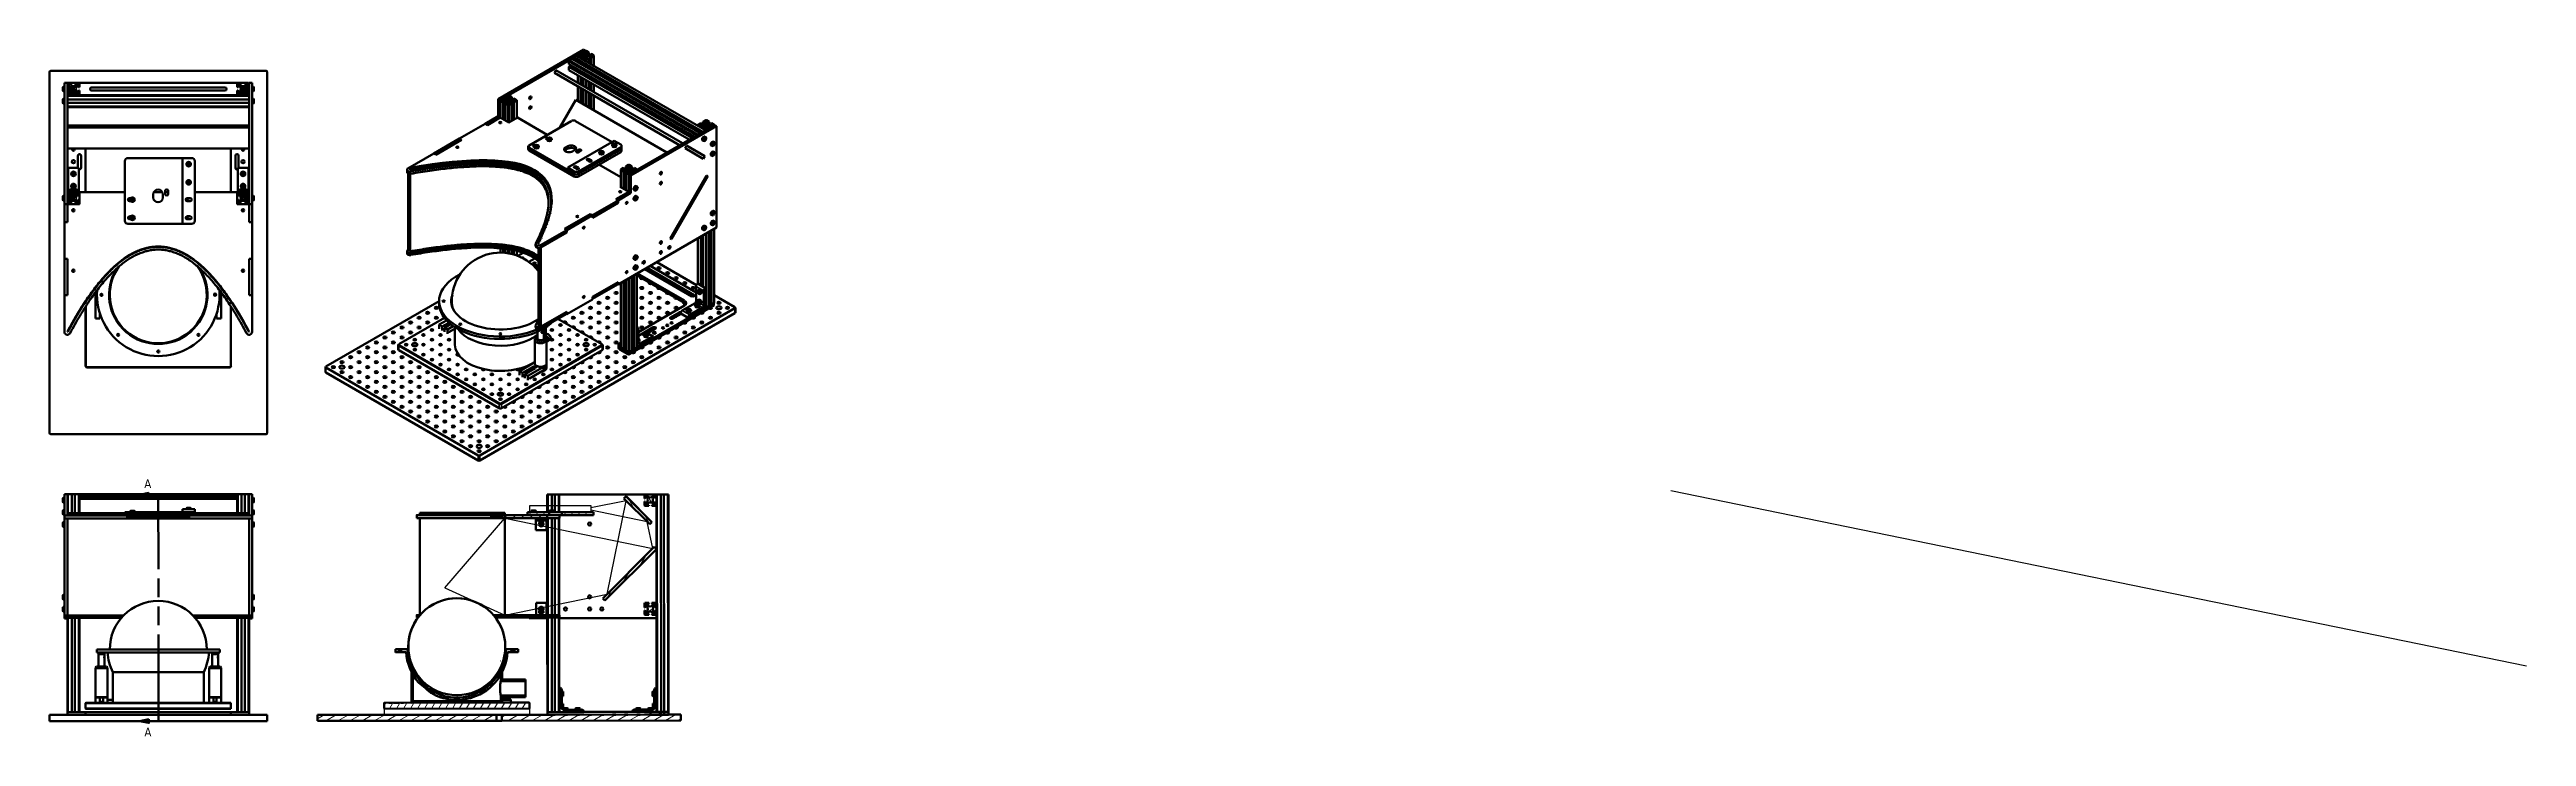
# Model space of a CAD drawing. Header units: inches. Extents: x 66 to 271, y 23 to 80.
import ezdxf

# ---------------------------------------------------------------- set-up
doc = ezdxf.new("R2010")
doc.units = ezdxf.units.IN
doc.header["$LTSCALE"] = 4
doc.header["$MEASUREMENT"] = 0
doc.linetypes.add('DOUBLE_DASH_CHAIN', pattern=[1.2403, 0.6614, -0.0827, 0.1654, -0.0827, 0.1654, -0.0827])
for name, color, linetype, lineweight in [('Hatch (ANSI)', 7, 'Continuous', 18), ('Section Line (ANSI)', 7, 'DOUBLE_DASH_CHAIN', 70), ('Visible (ANSI)', 7, 'Continuous', 50), ('Visible Narrow (ANSI)', 7, 'Continuous', 35)]:
    doc.layers.add(name, color=color, linetype=linetype, lineweight=lineweight)
doc.styles.add('Label Text (ANSI)', font='tahoma.ttf')

# ---------------------------------------------------------------- blocks, each defined once
blk = doc.blocks.new('2dTransSection0')
at = {"layer": 'Section Line (ANSI)', "linetype": 'Continuous'}
for p, q in [((18.599, 10.767), (18.402, 10.727)), ((18.599, 10.688), (18.599, 10.767)), ((18.599, 10.727), (18.402, 10.727)), ((18.402, 10.727), (18.599, 10.688)), ((18.796, 10.728), (18.599, 10.727)), ((18.796, 10.728), (18.796, 10.385)), ((18.799, 6.402), (18.799, 6.06)), ((18.602, 6.099), (18.405, 6.059)), ((18.602, 6.059), (18.405, 6.059)), ((18.405, 6.059), (18.602, 6.02)), ((18.602, 6.02), (18.602, 6.099)), ((18.799, 6.06), (18.602, 6.059))]:
    blk.add_line(p, q, dxfattribs=at)
at = {"layer": 'Section Line (ANSI)', "linetype": 'DOUBLE_DASH_CHAIN', "ltscale": 0.581196}
blk.add_line((18.796, 10.728), (18.799, 6.06), dxfattribs=at)
at = {"layer": 'Section Line (ANSI)', "linetype": 'Continuous', "flags": 128}
for points in [[(18.599, 10.767), (18.402, 10.727), (18.599, 10.688), (18.599, 10.767)], [(18.602, 6.099), (18.405, 6.059), (18.602, 6.02), (18.602, 6.099)]]:
    blk.add_lwpolyline(points, dxfattribs=at)
at = {"layer": 'Section Line (ANSI)'}
for points in [[(18.599, 10.767), (18.402, 10.727), (18.599, 10.688), (18.599, 10.767)], [(18.602, 6.099), (18.405, 6.059), (18.602, 6.02), (18.602, 6.099)]]:
    blk.add_solid(points, dxfattribs=at)
at = {"layer": 'Section Line (ANSI)', "char_height": 0.18, "attachment_point": 7, "style": 'Label Text (ANSI)'}
for insert in [(18.506, 10.865), (18.509, 5.742)]:
    blk.add_mtext('A', dxfattribs=dict(at, insert=insert))

msp = doc.modelspace()

# ---------------------------------------------------------------- hatches: boundary and pattern name
at = {"layer": 'Hatch (ANSI)'}
h = msp.add_hatch(dxfattribs=at)
h.set_pattern_fill('ANSI31', color=256, scale=4, angle=75.0002, style=0)
edge = h.paths.add_edge_path()
edge.add_line((115.3, 42.94), (115.66, 42.94))
edge.add_line((115.66, 42.94), (115.66, 42.93))
edge.add_line((115.66, 42.93), (115.64, 42.91))
edge.add_line((115.64, 42.91), (115.57, 42.91))
edge.add_line((115.57, 42.91), (115.57, 42.75))
edge.add_ellipse((115.79, 43.13), major_axis=(0, -0.433), ratio=1, start_angle=330.6093, end_angle=389.3907)
edge.add_line((116, 42.75), (116, 42.91))
edge.add_line((116, 42.91), (115.94, 42.91))
edge.add_line((115.94, 42.91), (115.92, 42.93))
edge.add_line((115.92, 42.93), (115.92, 42.94))
edge.add_line((115.92, 42.94), (116.28, 42.94))
edge.add_line((116.28, 42.94), (116.28, 42.61))
edge.add_line((116.28, 42.61), (116.23, 42.61))
edge.add_line((116.23, 42.61), (116.21, 42.63))
edge.add_line((116.21, 42.63), (116.21, 42.7))
edge.add_line((116.21, 42.7), (116.06, 42.7))
edge.add_ellipse((116.43, 42.48), major_axis=(0, -0.433), ratio=1, start_angle=240.5333, end_angle=299.4667)
edge.add_line((116.06, 42.27), (116.21, 42.27))
edge.add_line((116.21, 42.27), (116.21, 42.34))
edge.add_line((116.21, 42.34), (116.23, 42.36))
edge.add_line((116.23, 42.36), (116.28, 42.36))
edge.add_line((116.28, 42.36), (116.28, 42.03))
edge.add_line((116.28, 42.03), (116.24, 41.99))
edge.add_line((116.24, 41.99), (115.92, 41.99))
edge.add_line((115.92, 41.99), (115.92, 42.04))
edge.add_line((115.92, 42.04), (115.94, 42.06))
edge.add_line((115.94, 42.06), (116, 42.06))
edge.add_line((116, 42.06), (116, 42.22))
edge.add_ellipse((115.79, 41.84), major_axis=(0, -0.433), ratio=1, start_angle=150.6093, end_angle=209.3907)
edge.add_line((115.58, 42.22), (115.58, 42.06))
edge.add_line((115.58, 42.06), (115.64, 42.06))
edge.add_line((115.64, 42.06), (115.66, 42.04))
edge.add_line((115.66, 42.04), (115.66, 41.99))
edge.add_line((115.66, 41.99), (115.34, 41.99))
edge.add_line((115.34, 41.99), (115.3, 42.03))
edge.add_line((115.3, 42.03), (115.3, 42.36))
edge.add_line((115.3, 42.36), (115.34, 42.36))
edge.add_line((115.34, 42.36), (115.36, 42.34))
edge.add_line((115.36, 42.34), (115.36, 42.27))
edge.add_line((115.36, 42.27), (115.52, 42.27))
edge.add_ellipse((115.14, 42.48), major_axis=(0, -0.433), ratio=1, start_angle=60.5333, end_angle=119.4667)
edge.add_line((115.52, 42.7), (115.36, 42.7))
edge.add_line((115.36, 42.7), (115.36, 42.63))
edge.add_line((115.36, 42.63), (115.34, 42.61))
edge.add_line((115.34, 42.61), (115.3, 42.61))
edge.add_line((115.3, 42.61), (115.3, 42.94))
edge = h.paths.add_edge_path(flags=0)
edge.add_ellipse((116.12, 42.82), major_axis=(0.0001, -0.0795), ratio=1, start_angle=0, end_angle=360)
edge = h.paths.add_edge_path(flags=0)
edge.add_ellipse((116.12, 42.15), major_axis=(0.0001, -0.0795), ratio=1, start_angle=0, end_angle=360)
edge = h.paths.add_edge_path(flags=0)
edge.add_ellipse((115.45, 42.15), major_axis=(0.0001, -0.0795), ratio=1, start_angle=0, end_angle=360)
edge = h.paths.add_edge_path(flags=0)
edge.add_ellipse((115.45, 42.82), major_axis=(0.0001, -0.0795), ratio=1, start_angle=0, end_angle=360)
h = msp.add_hatch(dxfattribs=at)
h.set_pattern_fill('ANSI31', color=256, scale=4, angle=90.0002, style=0)
h.paths.add_polyline_path([(103.54, 41.23), (103.54, 40.98), (103.76, 40.98), (103.76, 41.23)])
h.paths.add_polyline_path([(107.29, 40.98), (107.29, 41.23), (105.66, 41.23), (103.79, 41.23), (103.79, 40.98)])
h = msp.add_hatch(dxfattribs=at)
h.set_pattern_fill('ANSI31', color=256, scale=4, angle=15, style=0)
h.paths.add_polyline_path([(111.09, 41.23), (111.09, 41.48), (108.49, 41.48), (108.49, 41.23)])
h.paths.add_polyline_path([(105.66, 41.48), (105.66, 41.23), (107.29, 41.23), (107.44, 41.23), (107.44, 41.48)])
h = msp.add_hatch(dxfattribs=at)
h.set_pattern_fill('ANSI31', color=256, scale=4, angle=75.0002, style=0)
h.paths.add_polyline_path([(113.79, 42.77), (113.61, 42.59), (115.74, 40.47), (115.91, 40.65)])
h = msp.add_hatch(dxfattribs=at)
h.set_pattern_fill('ANSI31', color=256, scale=4, angle=15, style=0)
h.paths.add_polyline_path([(116.29, 38.42), (116.11, 38.6), (111.87, 34.36), (112.05, 34.18)])
h = msp.add_hatch(dxfattribs=at)
h.set_pattern_fill('ANSI31', color=256, scale=4, angle=105.0002, style=0)
h.paths.add_polyline_path([(108.29, 32.78), (108.29, 32.98), (103.79, 32.98), (103.79, 32.78)])
h.paths.add_polyline_path([(103.54, 32.98), (103.54, 32.78), (103.76, 32.78), (103.76, 32.98)])
h = msp.add_hatch(dxfattribs=at)
h.set_pattern_fill('ANSI31', color=256, scale=4, angle=-15, style=0)
edge = h.paths.add_edge_path()
edge.add_ellipse((115.15, 33.48), major_axis=(0, -0.433), ratio=1, start_angle=60.5333, end_angle=119.4667)
edge.add_line((115.52, 33.7), (115.37, 33.7))
edge.add_line((115.37, 33.7), (115.37, 33.63))
edge.add_line((115.37, 33.63), (115.35, 33.61))
edge.add_line((115.35, 33.61), (115.3, 33.61))
edge.add_line((115.3, 33.61), (115.3, 33.94))
edge.add_line((115.3, 33.94), (115.34, 33.98))
edge.add_line((115.34, 33.98), (115.66, 33.98))
edge.add_line((115.66, 33.98), (115.66, 33.93))
edge.add_line((115.66, 33.93), (115.64, 33.91))
edge.add_line((115.64, 33.91), (115.58, 33.91))
edge.add_line((115.58, 33.91), (115.58, 33.75))
edge.add_ellipse((115.79, 34.13), major_axis=(0, -0.433), ratio=1, start_angle=330.6093, end_angle=389.3907)
edge.add_line((116.01, 33.75), (116.01, 33.91))
edge.add_line((116.01, 33.91), (115.94, 33.91))
edge.add_line((115.94, 33.91), (115.92, 33.93))
edge.add_line((115.92, 33.93), (115.92, 33.98))
edge.add_line((115.92, 33.98), (116.24, 33.98))
edge.add_line((116.24, 33.98), (116.28, 33.94))
edge.add_line((116.28, 33.94), (116.29, 33.61))
edge.add_line((116.29, 33.61), (116.24, 33.61))
edge.add_line((116.24, 33.61), (116.22, 33.63))
edge.add_line((116.22, 33.63), (116.22, 33.7))
edge.add_line((116.22, 33.7), (116.06, 33.7))
edge.add_ellipse((116.44, 33.48), major_axis=(0, -0.433), ratio=1, start_angle=240.5333, end_angle=299.4667)
edge.add_line((116.06, 33.27), (116.22, 33.27))
edge.add_line((116.22, 33.27), (116.22, 33.34))
edge.add_line((116.22, 33.34), (116.24, 33.36))
edge.add_line((116.24, 33.36), (116.29, 33.36))
edge.add_line((116.29, 33.36), (116.29, 33.03))
edge.add_line((116.29, 33.03), (116.25, 32.99))
edge.add_line((116.25, 32.99), (115.92, 32.99))
edge.add_line((115.92, 32.99), (115.92, 33.04))
edge.add_line((115.92, 33.04), (115.94, 33.06))
edge.add_line((115.94, 33.06), (116.01, 33.06))
edge.add_line((116.01, 33.06), (116.01, 33.22))
edge.add_ellipse((115.79, 32.84), major_axis=(0, -0.433), ratio=1, start_angle=150.6093, end_angle=209.3907)
edge.add_line((115.58, 33.22), (115.58, 33.06))
edge.add_line((115.58, 33.06), (115.65, 33.06))
edge.add_line((115.65, 33.06), (115.67, 33.04))
edge.add_line((115.67, 33.04), (115.67, 32.99))
edge.add_line((115.67, 32.99), (115.34, 32.99))
edge.add_line((115.34, 32.99), (115.3, 33.03))
edge.add_line((115.3, 33.03), (115.3, 33.36))
edge.add_line((115.3, 33.36), (115.35, 33.36))
edge.add_line((115.35, 33.36), (115.37, 33.34))
edge.add_line((115.37, 33.34), (115.37, 33.27))
edge.add_line((115.37, 33.27), (115.52, 33.27))
edge = h.paths.add_edge_path(flags=0)
edge.add_ellipse((116.13, 33.82), major_axis=(0.0001, -0.0795), ratio=1, start_angle=0, end_angle=360)
edge = h.paths.add_edge_path(flags=0)
edge.add_ellipse((116.13, 33.15), major_axis=(0.0001, -0.0795), ratio=1, start_angle=0, end_angle=360)
edge = h.paths.add_edge_path(flags=0)
edge.add_ellipse((115.46, 33.15), major_axis=(0.0001, -0.0795), ratio=1, start_angle=0, end_angle=360)
edge = h.paths.add_edge_path(flags=0)
edge.add_ellipse((115.46, 33.82), major_axis=(0.0001, -0.0795), ratio=1, start_angle=0, end_angle=360)
h = msp.add_hatch(dxfattribs=at)
h.set_pattern_fill('ANSI31', color=256, scale=4, style=0)
h.paths.add_polyline_path([(104.59, 30.17), (104.59, 29.92), (104.88, 29.92), (104.88, 30.17)])
h.paths.add_polyline_path([(95.04, 29.91), (95.04, 30.16), (94.76, 30.16), (94.76, 29.91)])
edge = h.paths.add_edge_path()
edge.add_line((98.79, 26.3), (98.74, 26.12))
edge.add_ellipse((99.82, 30.17), major_axis=(-1.08, -4.05), ratio=1, start_angle=0, end_angle=29.9912)
edge.add_line((100.9, 26.12), (100.85, 26.3))
edge.add_ellipse((99.82, 30.17), major_axis=(1.03, -3.86), ratio=1, start_angle=330.1689, end_angle=360, ccw=False)
edge = h.paths.add_edge_path()
edge.add_line((98.5, 26.19), (98.55, 26.37))
edge.add_ellipse((99.82, 30.17), major_axis=(-1.27, -3.79), ratio=1, start_angle=343.8644, end_angle=360, ccw=False)
edge.add_line((97.55, 26.87), (97.46, 26.77))
edge.add_line((97.46, 26.77), (97.71, 26.56))
edge.add_line((97.71, 26.56), (97.7, 26.55))
edge.add_ellipse((99.82, 30.17), major_axis=(-2.12, -3.61), ratio=1, start_angle=0, end_angle=11.973)
edge = h.paths.add_edge_path()
edge.add_ellipse((99.82, 30.17), major_axis=(-3.53, -2), ratio=1, start_angle=330.5075, end_angle=360)
edge.add_line((96.28, 28.17), (96.36, 28.17))
edge.add_ellipse((99.82, 30.17), major_axis=(-2.85, -2.81), ratio=1, start_angle=345.3795, end_angle=360)
edge.add_line((96.97, 27.36), (96.92, 27.29))
edge.add_line((96.92, 27.29), (96.7, 27.48))
edge.add_line((96.7, 27.48), (96.66, 27.43))
edge.add_line((96.66, 27.43), (96.63, 27.46))
edge.add_line((96.63, 27.46), (96.63, 27.45))
edge.add_ellipse((99.82, 30.17), major_axis=(-4.18, -0.25), ratio=1, start_angle=0, end_angle=36.9551, ccw=False)
edge.add_line((95.64, 29.91), (95.22, 29.91))
edge.add_line((95.22, 29.91), (95.22, 30.16))
edge.add_line((95.22, 30.16), (95.76, 30.16))
edge = h.paths.add_edge_path()
edge.add_ellipse((99.82, 30.17), major_axis=(4.06, 0), ratio=1, start_angle=330.5075, end_angle=360)
edge.add_line((103.88, 30.17), (104.42, 30.17))
edge.add_line((104.42, 30.17), (104.42, 29.92))
edge.add_line((104.42, 29.92), (104, 29.92))
edge.add_ellipse((99.82, 30.17), major_axis=(1.32, -3.97), ratio=1, start_angle=0, end_angle=68.1733, ccw=False)
edge.add_line((101.14, 26.2), (101.09, 26.37))
edge.add_ellipse((99.82, 30.17), major_axis=(3.47, -2), ratio=1, start_angle=318.4841, end_angle=360)
edge.add_line((103.28, 28.17), (103.36, 28.17))
h = msp.add_hatch(dxfattribs=at)
h.set_pattern_fill('ANSI31', color=256, scale=4, angle=90.0002, style=0)
edge = h.paths.add_edge_path()
edge.add_line((103.45, 25.88), (96.2, 25.88))
edge.add_line((96.2, 25.88), (96.2, 28.07))
edge.add_ellipse((99.82, 30.16), major_axis=(-3.62, -2.1), ratio=1, start_angle=356.3839, end_angle=360, ccw=False)
edge.add_line((96.07, 28.3), (96.07, 25.75))
edge.add_line((96.07, 25.75), (103.57, 25.76))
edge.add_line((103.57, 25.76), (103.57, 26.22))
edge.add_line((103.57, 26.22), (105.5, 26.22))
edge.add_line((105.5, 26.22), (105.5, 26.34))
edge.add_line((105.5, 26.34), (103.45, 26.34))
edge.add_line((103.45, 26.34), (103.45, 25.88))
edge = h.paths.add_edge_path()
edge.add_line((103.45, 28.07), (103.45, 27.54))
edge.add_line((103.45, 27.54), (105.5, 27.54))
edge.add_line((105.5, 27.54), (105.5, 27.67))
edge.add_line((105.5, 27.67), (103.57, 27.67))
edge.add_line((103.57, 27.67), (103.57, 28.3))
edge.add_ellipse((99.82, 30.16), major_axis=(3.75, -1.86), ratio=1, start_angle=356.3839, end_angle=360, ccw=False)
h = msp.add_hatch(dxfattribs=at)
h.set_pattern_fill('ANSI31', color=256, scale=4, angle=-15, style=0)
h.paths.add_polyline_path([(103.09, 24.26), (103.09, 24.76), (88.32, 24.75), (88.32, 24.25)])
h.paths.add_polyline_path([(118.3, 24.27), (118.3, 24.77), (117.3, 24.76), (116.93, 24.76), (116.67, 24.76), (115.8, 24.76), (103.53, 24.76), (103.53, 24.26)])
h = msp.add_hatch(dxfattribs=at)
h.set_pattern_fill('ANSI31', color=256, scale=4, angle=15, style=0)
h.paths.add_polyline_path([(93.85, 25.25), (105.8, 25.26), (105.82, 25.28), (105.82, 25.73), (105.8, 25.76), (103.57, 25.76), (96.07, 25.75), (93.85, 25.75), (93.82, 25.72), (93.82, 25.27)])
h = msp.add_hatch(dxfattribs=at)
h.set_pattern_fill('ANSI31', color=256, scale=4, angle=90.0002, style=0)
h.paths.add_polyline_path([(115.8, 24.98), (115.8, 24.76), (116.67, 24.76), (116.67, 24.98)])
h.paths.add_polyline_path([(117.3, 24.76), (117.3, 24.98), (116.93, 24.98), (116.93, 24.76)])

# ---------------------------------------------------------------- linework, layer by layer
for p, q in [((200.01, 43.26), (270.63, 28.8)), ((98.82, 35.24), (103.79, 40.98)), ((103.78, 40.98), (115.99, 38.48)), ((113.79, 42.41), (110.87, 41.82)), ((115.54, 40.67), (110.87, 41.63)), ((112.22, 34.71), (113.79, 42.41)), ((115.99, 38.48), (115.54, 40.67)), ((98.82, 35.24), (103.79, 32.98)), ((103.79, 32.98), (112.22, 34.71))]:
    msp.add_line(p, q)
for points in [[(110.87, 41.48), (105.85, 41.48), (105.85, 42.03), (110.87, 42.03)], [(93.85, 25.25), (105.81, 25.25), (105.81, 24.76), (93.85, 24.76)]]:
    msp.add_lwpolyline(points, close=True)
at = {"layer": 'Visible (ANSI)'}
for p, q in [((66.21, 48.02), (66.21, 77.78)), ((66.31, 77.89), (84.08, 77.89)), ((84.18, 77.78), (84.18, 48.02)), ((103.23, 75.56), (110.3, 79.65)), ((110.48, 79.54), (103.41, 75.46)), ((107.88, 77.73), (108, 77.94)), ((118.21, 71.76), (107.88, 77.73)), ((108, 77.94), (118.46, 71.91)), ((109.1, 78.74), (109.07, 78.69)), ((109.07, 78.69), (109.07, 78.43)), ((119.64, 72.59), (109.07, 78.69)), ((119.41, 72.46), (109.07, 78.43)), ((109.1, 78.24), (109.07, 78.22)), ((109.07, 78.22), (109.07, 77.95)), ((119.23, 72.35), (109.07, 78.22)), ((119, 72.22), (109.07, 77.95)), ((109.33, 78.87), (109.1, 78.74)), ((119.7, 72.62), (109.1, 78.74)), ((119.26, 72.37), (109.1, 78.24)), ((109.23, 78.24), (109.16, 78.2)), ((119.33, 72.41), (109.23, 78.24)), ((119.93, 72.75), (109.33, 78.87)), ((109.74, 79.11), (109.51, 78.98)), ((109.51, 78.98), (109.51, 78.94)), ((120.11, 72.86), (109.51, 78.98)), ((120.07, 72.84), (109.51, 78.94)), ((109.57, 78.9), (109.57, 78.83)), ((120.01, 72.8), (109.57, 78.83)), ((120.34, 72.99), (109.74, 79.11)), ((110.04, 79.29), (109.81, 79.16)), ((109.81, 79.16), (109.81, 79.13)), ((109.81, 79.13), (110.04, 78.99)), ((109.81, 79.13), (109.81, 79.07)), ((110.03, 79.23), (110.07, 79.26)), ((110.14, 79.17), (110.03, 79.23)), ((110.03, 79.06), (110.14, 79.12)), ((110.07, 79.03), (110.03, 79.06)), ((110.07, 79.27), (110.04, 79.29)), ((110.04, 78.99), (110.07, 79.01)), ((110.04, 78.99), (110.04, 78.94)), ((110.07, 79.26), (110.07, 79.27)), ((110.07, 79.26), (110.07, 79.2)), ((110.07, 79.01), (110.07, 79.03)), ((110.07, 79.01), (110.07, 78.92)), ((110.14, 79.12), (110.14, 78.88)), ((110.45, 79.53), (110.22, 79.4)), ((110.22, 79.4), (110.25, 79.38)), ((110.22, 79.4), (110.22, 79.18)), ((110.25, 78.91), (110.22, 78.89)), ((110.22, 78.89), (110.45, 78.76)), ((110.22, 78.89), (110.22, 78.83)), ((110.25, 79.38), (110.28, 79.38)), ((110.25, 79.38), (110.25, 79.2)), ((110.28, 78.91), (110.25, 78.91)), ((110.28, 79.38), (110.33, 79.4)), ((110.28, 79.38), (110.28, 79.21)), ((110.33, 78.88), (110.28, 78.91)), ((110.48, 79.54), (110.3, 79.65)), ((110.33, 79.4), (110.44, 79.34)), ((110.33, 79.4), (110.33, 79.23)), ((110.44, 78.95), (110.33, 78.88)), ((110.51, 79.53), (110.45, 79.53)), ((110.45, 78.76), (110.51, 78.76)), ((110.45, 78.76), (110.45, 78.7)), ((110.48, 79.53), (110.48, 79.54)), ((110.73, 79.4), (110.51, 79.53)), ((110.51, 78.76), (110.73, 78.89)), ((110.51, 78.76), (110.51, 78.67)), ((110.52, 79.34), (110.63, 79.4)), ((110.63, 78.88), (110.52, 78.95)), ((110.63, 79.4), (110.67, 79.38)), ((110.63, 79.4), (110.63, 79.23)), ((110.67, 78.91), (110.63, 78.88)), ((110.67, 79.38), (110.7, 79.38)), ((110.67, 79.38), (110.67, 79.21)), ((110.7, 78.91), (110.67, 78.91)), ((110.7, 79.38), (110.73, 79.4)), ((110.7, 79.38), (110.7, 79.2)), ((110.73, 78.89), (110.7, 78.91)), ((110.73, 79.4), (110.73, 79.18)), ((110.73, 78.89), (110.73, 78.53)), ((110.93, 79.23), (110.82, 79.17)), ((110.82, 79.12), (110.93, 79.06)), ((110.82, 79.12), (110.82, 78.49)), ((110.92, 79.29), (110.88, 79.27)), ((110.88, 79.27), (110.88, 79.26)), ((110.88, 79.26), (110.93, 79.23)), ((110.88, 79.26), (110.88, 79.2)), ((110.93, 79.06), (110.88, 79.03)), ((110.88, 79.03), (110.88, 79.01)), ((110.88, 79.01), (110.92, 78.99)), ((110.88, 79.01), (110.88, 78.45)), ((111.14, 79.16), (110.92, 79.29)), ((110.92, 78.99), (111.14, 79.13)), ((110.92, 78.99), (110.92, 78.43)), ((111.14, 79.13), (111.14, 79.16)), ((111.14, 79.13), (111.14, 78.3)), ((67.31, 76.55), (67.33, 76.58)), ((67.31, 76.23), (67.31, 76.55)), ((67.31, 76.23), (67.33, 76.2)), ((67.33, 76.2), (67.33, 76.58)), ((67.33, 76.58), (67.43, 76.58)), ((67.33, 76.2), (67.43, 76.2)), ((67.68, 76.89), (67.43, 76.89)), ((67.43, 66.89), (67.43, 76.89)), ((67.68, 76.89), (67.68, 66.89)), ((67.72, 76.89), (67.68, 76.85)), ((67.68, 76.85), (67.68, 76.53)), ((67.68, 76.53), (67.73, 76.53)), ((67.68, 76.48), (67.69, 76.48)), ((67.73, 76.27), (67.68, 76.27)), ((67.68, 76.27), (67.68, 75.95)), ((67.68, 75.95), (67.72, 75.91)), ((67.68, 75.89), (82.68, 75.89)), ((82.68, 75.88), (67.68, 75.88)), ((82.68, 75.84), (67.68, 75.84)), ((67.71, 76.52), (67.71, 76.52)), ((67.71, 76.3), (67.71, 76.3)), ((68.05, 76.89), (67.72, 76.89)), ((67.72, 75.91), (68.05, 75.91)), ((67.73, 76.53), (67.75, 76.55)), ((67.73, 76.48), (67.74, 76.48)), ((67.75, 76.25), (67.73, 76.27)), ((67.74, 76.27), (67.74, 76.27)), ((67.75, 76.55), (67.75, 76.61)), ((67.75, 76.61), (67.91, 76.61)), ((67.75, 76.19), (67.75, 76.25)), ((67.91, 76.19), (67.75, 76.19)), ((67.76, 76.52), (67.76, 76.52)), ((67.76, 76.3), (67.76, 76.3)), ((67.77, 76.34), (67.77, 76.44)), ((67.78, 76.48), (67.79, 76.48)), ((67.81, 76.3), (67.78, 76.27)), ((67.81, 76.48), (67.79, 76.49)), ((67.8, 76.3), (67.8, 76.34)), ((67.81, 76.3), (67.81, 76.48)), ((67.96, 76.67), (67.96, 76.82)), ((67.96, 76.82), (68.03, 76.82)), ((67.96, 75.97), (67.96, 76.13)), ((68.03, 75.97), (67.96, 75.97)), ((68.03, 76.82), (68.05, 76.84)), ((68.05, 75.95), (68.03, 75.97)), ((68.05, 76.84), (68.05, 76.89)), ((68.3, 76.89), (68.05, 76.89)), ((68.05, 75.91), (68.05, 75.95)), ((68.1, 76.08), (68.06, 76.05)), ((68.06, 76), (68.06, 76.01)), ((68.06, 75.95), (68.06, 75.96)), ((68.06, 75.9), (68.06, 75.91)), ((68.09, 76.03), (68.09, 76.03)), ((68.09, 75.98), (68.09, 75.98)), ((68.09, 75.93), (68.09, 75.93)), ((68.27, 76.08), (68.1, 76.08)), ((68.27, 76.08), (68.29, 76.06)), ((68.28, 76.05), (68.28, 76.06)), ((68.28, 76), (68.28, 76.01)), ((68.28, 75.95), (68.28, 75.96)), ((68.28, 75.9), (68.28, 75.91)), ((68.63, 76.89), (68.3, 76.89)), ((68.3, 76.89), (68.3, 76.84)), ((68.3, 76.84), (68.32, 76.82)), ((68.32, 75.97), (68.3, 75.95)), ((68.3, 75.95), (68.3, 75.91)), ((68.3, 75.91), (68.63, 75.91)), ((68.31, 76.02), (68.31, 76.03)), ((68.31, 75.97), (68.31, 75.98)), ((68.32, 76.82), (68.39, 76.82)), ((68.39, 75.97), (68.32, 75.97)), ((68.39, 76.82), (68.39, 76.67)), ((68.39, 76.13), (68.39, 75.97)), ((68.44, 76.61), (68.6, 76.61)), ((68.6, 76.19), (68.44, 76.19)), ((68.6, 76.61), (68.6, 76.55)), ((68.6, 76.55), (68.62, 76.53)), ((68.62, 76.27), (68.6, 76.25)), ((68.6, 76.25), (68.6, 76.19)), ((68.62, 76.53), (68.67, 76.53)), ((68.67, 76.27), (68.62, 76.27)), ((68.67, 76.85), (68.63, 76.89)), ((81.74, 76.89), (68.63, 76.89)), ((68.63, 75.91), (68.67, 75.95)), ((68.67, 76.53), (68.67, 76.85)), ((68.67, 75.95), (68.67, 76.27)), ((69.68, 76.52), (80.68, 76.52)), ((80.68, 76.26), (69.68, 76.26)), ((81.7, 76.85), (81.74, 76.89)), ((81.7, 76.53), (81.7, 76.85)), ((81.75, 76.53), (81.7, 76.53)), ((81.7, 76.27), (81.75, 76.27)), ((81.7, 75.95), (81.7, 76.27)), ((81.74, 75.91), (81.7, 75.95)), ((81.74, 76.89), (82.06, 76.89)), ((82.06, 75.91), (81.74, 75.91)), ((81.77, 76.55), (81.75, 76.53)), ((81.75, 76.27), (81.77, 76.25)), ((81.77, 76.61), (81.77, 76.55)), ((81.92, 76.61), (81.77, 76.61)), ((81.77, 76.25), (81.77, 76.19)), ((81.77, 76.19), (81.92, 76.19)), ((81.98, 76.82), (81.98, 76.67)), ((82.04, 76.82), (81.98, 76.82)), ((81.98, 76.13), (81.98, 75.97)), ((81.98, 75.97), (82.04, 75.97)), ((82.06, 76.84), (82.04, 76.82)), ((82.04, 75.97), (82.06, 75.95)), ((82.06, 76.89), (82.06, 76.84)), ((82.32, 76.89), (82.06, 76.89)), ((82.1, 76.08), (82.06, 76.05)), ((82.06, 76), (82.06, 76.01)), ((82.06, 75.95), (82.06, 75.91)), ((82.06, 75.9), (82.06, 75.91)), ((82.09, 76.03), (82.09, 76.03)), ((82.09, 75.98), (82.09, 75.98)), ((82.09, 75.93), (82.09, 75.93)), ((82.27, 76.08), (82.1, 76.08)), ((82.27, 76.08), (82.29, 76.06)), ((82.28, 76.05), (82.28, 76.06)), ((82.28, 76), (82.28, 76.01)), ((82.28, 75.95), (82.28, 75.96)), ((82.28, 75.9), (82.28, 75.91)), ((82.31, 76.02), (82.31, 76.03)), ((82.31, 75.97), (82.31, 75.98)), ((82.31, 75.92), (82.31, 75.93)), ((82.32, 76.89), (82.64, 76.89)), ((82.32, 76.84), (82.32, 76.89)), ((82.34, 76.82), (82.32, 76.84)), ((82.32, 75.95), (82.34, 75.97)), ((82.32, 75.91), (82.32, 75.95)), ((82.64, 75.91), (82.32, 75.91)), ((82.41, 76.82), (82.34, 76.82)), ((82.34, 75.97), (82.41, 75.97)), ((82.41, 76.67), (82.41, 76.82)), ((82.41, 75.97), (82.41, 76.13)), ((82.62, 76.61), (82.46, 76.61)), ((82.46, 76.19), (82.62, 76.19)), ((82.56, 76.48), (82.57, 76.49)), ((82.56, 76.48), (82.56, 76.3)), ((82.56, 76.3), (82.59, 76.27)), ((82.59, 76.48), (82.58, 76.48)), ((82.61, 76.52), (82.61, 76.52)), ((82.61, 76.3), (82.61, 76.3)), ((82.62, 76.55), (82.62, 76.61)), ((82.64, 76.53), (82.62, 76.55)), ((82.62, 76.25), (82.64, 76.27)), ((82.62, 76.19), (82.62, 76.25)), ((82.64, 76.48), (82.63, 76.48)), ((82.63, 76.27), (82.63, 76.27)), ((82.64, 76.89), (82.68, 76.85)), ((82.68, 76.53), (82.64, 76.53)), ((82.64, 76.27), (82.68, 76.27)), ((82.68, 75.95), (82.64, 75.91)), ((82.66, 76.52), (82.66, 76.52)), ((82.66, 76.3), (82.66, 76.3)), ((82.93, 76.89), (82.68, 76.89)), ((82.68, 66.89), (82.68, 76.89)), ((82.68, 76.85), (82.68, 76.53)), ((82.68, 76.48), (82.68, 76.48)), ((82.68, 76.27), (82.68, 75.95)), ((82.93, 76.89), (82.93, 66.89)), ((83.03, 76.58), (82.93, 76.58)), ((83.03, 76.2), (82.93, 76.2)), ((83.03, 76.58), (83.03, 76.2)), ((83.06, 76.55), (83.03, 76.58)), ((83.06, 76.23), (83.03, 76.2)), ((83.06, 76.55), (83.06, 76.23)), ((104.07, 75.85), (103.84, 75.71)), ((103.84, 75.71), (103.88, 75.7)), ((103.84, 75.71), (103.84, 75.5)), ((103.88, 75.7), (103.91, 75.7)), ((103.88, 75.7), (103.88, 75.51)), ((103.91, 75.7), (103.95, 75.72)), ((103.91, 75.7), (103.91, 75.53)), ((103.95, 75.72), (104.06, 75.66)), ((103.95, 75.72), (103.95, 75.55)), ((104.13, 75.85), (104.07, 75.85)), ((104.36, 75.71), (104.13, 75.85)), ((104.14, 75.66), (104.25, 75.72)), ((104.25, 75.72), (104.3, 75.7)), ((104.25, 75.72), (104.25, 75.55)), ((104.3, 75.7), (104.33, 75.7)), ((104.3, 75.7), (104.3, 75.53)), ((104.33, 75.7), (104.36, 75.71)), ((104.33, 75.7), (104.33, 75.51)), ((104.36, 75.71), (104.36, 75.5)), ((109.81, 77.53), (109.81, 76.9)), ((109.81, 76.61), (109.81, 75.39)), ((110.04, 77.39), (110.04, 76.77)), ((110.04, 76.48), (110.04, 75.26)), ((110.07, 77.37), (110.07, 76.75)), ((110.07, 76.46), (110.07, 75.24)), ((110.14, 77.34), (110.14, 76.71)), ((110.14, 76.42), (110.14, 75.2)), ((110.22, 77.29), (110.22, 76.66)), ((110.22, 76.38), (110.22, 75.15)), ((110.45, 77.16), (110.45, 76.53)), ((110.45, 76.24), (110.45, 75.02)), ((110.51, 77.12), (110.51, 76.5)), ((110.51, 76.21), (110.51, 74.99)), ((110.73, 76.99), (110.73, 76.37)), ((110.73, 76.08), (110.73, 74.86)), ((110.82, 76.94), (110.82, 76.32)), ((110.82, 76.03), (110.82, 74.81)), ((110.88, 76.91), (110.88, 76.28)), ((110.88, 75.99), (110.88, 74.77)), ((110.92, 76.89), (110.92, 76.26)), ((110.92, 75.97), (110.92, 74.75)), ((111.14, 76.76), (111.14, 76.13)), ((111.14, 75.84), (111.14, 74.62)), ((67.31, 75.55), (67.33, 75.58)), ((67.31, 75.23), (67.31, 75.55)), ((67.31, 75.23), (67.33, 75.2)), ((67.33, 75.2), (67.33, 75.58)), ((67.33, 75.58), (67.43, 75.58)), ((67.33, 75.2), (67.43, 75.2)), ((82.68, 75.52), (67.68, 75.52)), ((82.68, 75.26), (67.68, 75.26)), ((82.68, 74.94), (67.68, 74.94)), ((82.68, 74.9), (67.68, 74.9)), ((83.03, 75.58), (82.93, 75.58)), ((83.03, 75.2), (82.93, 75.2)), ((83.03, 75.58), (83.03, 75.2)), ((83.06, 75.55), (83.03, 75.58)), ((83.06, 75.23), (83.03, 75.2)), ((83.06, 75.55), (83.06, 75.23)), ((102.17, 73.52), (103.23, 74.14)), ((103.41, 74.03), (102.35, 73.42)), ((103.41, 74.03), (102.35, 73.42)), ((103.41, 75.46), (103.23, 75.56)), ((103.23, 74.14), (103.23, 75.56)), ((103.41, 74.03), (103.23, 74.14)), ((103.34, 73.61), (103.34, 73.61)), ((103.41, 75.46), (103.41, 74.03)), ((104.11, 73.62), (103.41, 74.03)), ((103.66, 75.61), (103.43, 75.48)), ((103.43, 75.48), (103.43, 75.45)), ((103.43, 75.45), (103.66, 75.31)), ((103.43, 75.45), (103.43, 74.02)), ((103.47, 73.61), (103.48, 73.6)), ((103.65, 75.55), (103.7, 75.57)), ((103.76, 75.48), (103.65, 75.55)), ((103.65, 75.38), (103.76, 75.44)), ((103.7, 75.35), (103.65, 75.38)), ((103.7, 75.59), (103.66, 75.61)), ((103.66, 75.31), (103.7, 75.33)), ((103.66, 75.31), (103.66, 73.88)), ((103.7, 75.57), (103.7, 75.59)), ((103.7, 75.57), (103.7, 75.52)), ((103.7, 75.33), (103.7, 75.35)), ((103.7, 75.33), (103.7, 73.87)), ((103.76, 75.44), (103.76, 73.83)), ((103.88, 75.23), (103.84, 75.21)), ((103.84, 75.21), (104.07, 75.08)), ((103.84, 75.21), (103.84, 73.78)), ((103.91, 75.23), (103.88, 75.23)), ((103.95, 75.2), (103.91, 75.23)), ((104.06, 75.27), (103.95, 75.2)), ((104.07, 75.08), (104.13, 75.08)), ((104.07, 75.08), (104.07, 73.65)), ((104.82, 74.03), (104.11, 73.62)), ((104.13, 75.08), (104.36, 75.21)), ((104.13, 75.08), (104.13, 73.63)), ((104.25, 75.2), (104.14, 75.27)), ((104.3, 75.23), (104.25, 75.2)), ((104.33, 75.23), (104.3, 75.23)), ((104.36, 75.21), (104.33, 75.23)), ((104.36, 75.21), (104.36, 73.77)), ((104.55, 75.55), (104.44, 75.48)), ((104.44, 75.44), (104.55, 75.38)), ((104.44, 75.44), (104.44, 73.81)), ((104.54, 75.61), (104.51, 75.59)), ((104.51, 75.59), (104.51, 75.57)), ((104.51, 75.57), (104.55, 75.55)), ((104.51, 75.57), (104.51, 75.52)), ((104.55, 75.38), (104.51, 75.35)), ((104.51, 75.35), (104.51, 75.33)), ((104.51, 75.33), (104.54, 75.31)), ((104.51, 75.33), (104.51, 73.85)), ((104.77, 75.48), (104.54, 75.61)), ((104.54, 75.31), (104.77, 75.45)), ((104.54, 75.31), (104.54, 73.87)), ((104.77, 75.45), (104.77, 75.48)), ((104.77, 75.45), (104.77, 74)), ((107.29, 72.61), (104.82, 74.03)), ((109.27, 73.75), (105.79, 71.74)), ((108.33, 73.21), (109.65, 75.49)), ((112.64, 72.01), (109.63, 73.75)), ((117.15, 71.15), (109.65, 75.49)), ((120.13, 73.67), (120.36, 73.81)), ((120.16, 73.65), (120.13, 73.67)), ((120.13, 73.46), (120.13, 73.67)), ((120.19, 73.65), (120.16, 73.65)), ((120.16, 73.47), (120.16, 73.65)), ((120.24, 73.68), (120.19, 73.65)), ((120.19, 73.48), (120.19, 73.65)), ((120.35, 73.62), (120.24, 73.68)), ((120.24, 73.51), (120.24, 73.68)), ((120.36, 73.81), (120.42, 73.81)), ((120.42, 73.81), (120.65, 73.67)), ((120.54, 73.68), (120.43, 73.62)), ((120.58, 73.65), (120.54, 73.68)), ((120.54, 73.51), (120.54, 73.68)), ((120.61, 73.65), (120.58, 73.65)), ((120.58, 73.48), (120.58, 73.65)), ((120.65, 73.67), (120.61, 73.65)), ((120.61, 73.47), (120.61, 73.65)), ((120.65, 73.46), (120.65, 73.67)), ((67.68, 73.39), (82.68, 73.39)), ((82.68, 73.22), (67.68, 73.22)), ((97.93, 71.07), (100.05, 72.3)), ((100.22, 72.2), (98.1, 70.97)), ((100.22, 72.2), (98.1, 70.97)), ((99.81, 71.57), (99.8, 71.56)), ((99.93, 71.57), (99.94, 71.56)), ((102.17, 73.52), (100.05, 72.3)), ((100.22, 72.2), (100.05, 72.3)), ((100.05, 72.3), (100.22, 72.2)), ((102.35, 73.42), (102.17, 73.52)), ((102.35, 73.42), (102.17, 73.52)), ((105.71, 71.43), (105.71, 71.64)), ((106.22, 71.59), (106.14, 71.64)), ((106.22, 71.67), (106.22, 71.59)), ((106.29, 71.75), (106.27, 71.74)), ((106.38, 71.65), (106.39, 71.65)), ((106.39, 71.65), (106.39, 71.73)), ((106.39, 71.65), (106.42, 71.65)), ((106.45, 71.66), (106.45, 71.72)), ((106.52, 71.75), (106.54, 71.74)), ((106.59, 71.67), (106.59, 71.59)), ((107.28, 72.2), (107.2, 72.25)), ((107.28, 72.28), (107.28, 72.2)), ((107.35, 72.37), (107.33, 72.36)), ((107.44, 72.26), (107.45, 72.26)), ((107.45, 72.26), (107.45, 72.34)), ((107.45, 72.26), (107.48, 72.26)), ((107.52, 72.27), (107.52, 72.33)), ((107.58, 72.37), (107.6, 72.36)), ((107.65, 72.28), (107.65, 72.2)), ((108.8, 71.57), (108.98, 71.67)), ((112.82, 72.11), (108.98, 69.9)), ((109.86, 69.59), (113.35, 71.6)), ((112.63, 71.79), (112.63, 71.7)), ((112.7, 71.87), (112.68, 71.86)), ((112.79, 71.77), (112.8, 71.77)), ((112.8, 71.77), (112.8, 71.85)), ((112.8, 71.77), (112.83, 71.76)), ((113.35, 71.81), (112.82, 72.11)), ((112.87, 71.78), (112.87, 71.84)), ((112.93, 71.87), (112.95, 71.86)), ((113.01, 71.79), (113.01, 71.7)), ((113.42, 71.5), (113.42, 71.7)), ((114.01, 69.34), (121.08, 73.42)), ((121.26, 73.32), (114.19, 69.24)), ((118.66, 71.5), (118.79, 71.72)), ((118.79, 71.72), (118.66, 71.5)), ((118.79, 71.72), (120.29, 70.85)), ((118.79, 71.72), (120.29, 70.85)), ((119.72, 73.44), (119.95, 73.57)), ((119.72, 73.4), (119.72, 73.44)), ((119.95, 73.27), (119.72, 73.4)), ((119.72, 73.35), (119.72, 73.4)), ((119.98, 73.53), (119.94, 73.51)), ((119.94, 73.51), (120.05, 73.44)), ((120.05, 73.4), (119.94, 73.33)), ((119.94, 73.33), (119.98, 73.31)), ((119.95, 73.57), (119.98, 73.55)), ((119.98, 73.29), (119.95, 73.27)), ((119.95, 73.21), (119.95, 73.27)), ((119.98, 73.55), (119.98, 73.53)), ((119.98, 73.48), (119.98, 73.53)), ((119.98, 73.31), (119.98, 73.29)), ((119.98, 73.19), (119.98, 73.29)), ((120.05, 73.16), (120.05, 73.4)), ((120.18, 72.09), (120.11, 72.14)), ((120.13, 73.17), (120.16, 73.19)), ((120.36, 73.04), (120.13, 73.17)), ((120.13, 73.11), (120.13, 73.17)), ((120.16, 73.19), (120.19, 73.19)), ((120.19, 73.19), (120.24, 73.16)), ((120.24, 73.16), (120.35, 73.22)), ((120.25, 72.25), (120.24, 72.25)), ((120.26, 72.28), (120.25, 72.25)), ((120.25, 72.25), (120.31, 72.21)), ((120.29, 72.11), (120.27, 72.1)), ((120.36, 72.42), (120.29, 72.46)), ((120.29, 72.31), (120.34, 72.28)), ((120.42, 73.04), (120.36, 73.04)), ((120.36, 73), (120.36, 73.04)), ((120.4, 72.31), (120.4, 72.33)), ((120.65, 73.17), (120.42, 73.04)), ((120.43, 73.22), (120.54, 73.16)), ((120.54, 73.16), (120.58, 73.19)), ((120.58, 73.19), (120.61, 73.19)), ((120.61, 73.19), (120.65, 73.17)), ((120.73, 73.44), (120.84, 73.51)), ((120.84, 73.33), (120.73, 73.4)), ((120.73, 73.22), (120.73, 73.4)), ((120.79, 73.55), (120.83, 73.57)), ((120.79, 73.53), (120.79, 73.55)), ((120.84, 73.51), (120.79, 73.53)), ((120.79, 73.48), (120.79, 73.53)), ((120.79, 73.31), (120.84, 73.33)), ((120.79, 73.29), (120.79, 73.31)), ((120.83, 73.27), (120.79, 73.29)), ((120.79, 73.25), (120.79, 73.29)), ((120.88, 71.69), (120.81, 71.73)), ((120.83, 73.57), (121.06, 73.44)), ((121.06, 73.4), (120.83, 73.27)), ((120.97, 71.87), (120.95, 71.84)), ((120.95, 71.84), (120.95, 71.84)), ((120.95, 71.84), (121.02, 71.8)), ((121, 71.71), (120.98, 71.7)), ((121.07, 72.01), (121, 72.05)), ((121, 71.9), (121.05, 71.87)), ((121.06, 73.44), (121.06, 73.4)), ((121.26, 73.32), (121.08, 73.42)), ((121.11, 71.9), (121.11, 71.93)), ((121.26, 64.95), (121.26, 73.32)), ((67.68, 71.47), (82.68, 71.47)), ((67.75, 69.89), (68.62, 69.89)), ((67.75, 69.89), (67.75, 69.7)), ((67.75, 68.2), (67.75, 69.7)), ((68.55, 69.89), (68.55, 70.89)), ((68.62, 69.89), (68.62, 69.7)), ((68.62, 68.2), (68.62, 69.7)), ((68.81, 70.89), (68.81, 69.89)), ((69.18, 67.89), (69.18, 71.47)), ((72.43, 70.44), (72.43, 65.51)), ((77.19, 70.69), (72.68, 70.69)), ((77.94, 70.69), (77.19, 70.69)), ((77.19, 70.69), (77.19, 65.26)), ((78.19, 65.51), (78.19, 70.44)), ((81.18, 71.47), (81.18, 67.89)), ((81.55, 69.89), (81.55, 70.89)), ((81.75, 69.89), (82.62, 69.89)), ((81.75, 69.89), (81.75, 69.7)), ((81.75, 68.2), (81.75, 69.7)), ((81.81, 70.89), (81.81, 69.89)), ((82.62, 69.89), (82.62, 69.7)), ((82.62, 68.2), (82.62, 69.7)), ((95.71, 69.53), (95.71, 69.73)), ((97.93, 71.07), (95.78, 69.84)), ((95.96, 69.89), (95.96, 69.73)), ((95.96, 69.73), (96.15, 69.77)), ((95.97, 69.72), (95.96, 69.73)), ((96.17, 69.75), (95.97, 69.72)), ((96.03, 69.6), (96.23, 69.63)), ((96.17, 69.77), (96.35, 69.8)), ((96.37, 69.79), (96.17, 69.75)), ((96.23, 69.63), (96.43, 69.66)), ((96.57, 69.82), (96.37, 69.79)), ((96.38, 69.81), (96.55, 69.83)), ((96.43, 69.66), (96.63, 69.7)), ((96.57, 69.84), (96.74, 69.87)), ((96.77, 69.85), (96.57, 69.82)), ((96.63, 69.7), (96.83, 69.73)), ((96.83, 69.53), (96.63, 69.49)), ((96.77, 69.87), (96.95, 69.9)), ((96.96, 69.88), (96.77, 69.85)), ((96.83, 69.73), (97.02, 69.76)), ((97.02, 69.56), (96.83, 69.53)), ((96.96, 69.9), (97.14, 69.93)), ((97.15, 69.91), (96.96, 69.88)), ((97.02, 69.76), (97.21, 69.79)), ((97.21, 69.59), (97.02, 69.56)), ((97.15, 69.93), (97.33, 69.96)), ((97.35, 69.94), (97.15, 69.91)), ((97.21, 69.79), (97.4, 69.82)), ((97.4, 69.61), (97.21, 69.59)), ((97.35, 69.96), (97.52, 69.99)), ((97.54, 69.97), (97.35, 69.94)), ((97.4, 69.82), (97.59, 69.85)), ((97.59, 69.64), (97.4, 69.61)), ((97.54, 69.99), (97.71, 70.01)), ((97.72, 70), (97.54, 69.97)), ((97.59, 69.85), (97.78, 69.87)), ((97.78, 69.67), (97.59, 69.64)), ((97.72, 70.01), (97.9, 70.04)), ((97.91, 70.02), (97.72, 70)), ((97.78, 69.87), (97.96, 69.9)), ((97.96, 69.7), (97.78, 69.67)), ((97.91, 70.04), (98.08, 70.06)), ((98.1, 70.05), (97.91, 70.02)), ((98.1, 70.97), (97.93, 71.07)), ((98.1, 70.97), (97.93, 71.07)), ((97.96, 69.9), (98.14, 69.92)), ((98.14, 69.72), (97.96, 69.7)), ((98.1, 70.07), (98.27, 70.09)), ((98.28, 70.07), (98.1, 70.05)), ((98.14, 69.92), (98.33, 69.95)), ((98.33, 69.74), (98.14, 69.72)), ((98.28, 70.09), (98.45, 70.11)), ((98.46, 70.09), (98.28, 70.07)), ((98.33, 69.95), (98.51, 69.97)), ((98.51, 69.77), (98.33, 69.74)), ((98.46, 70.11), (98.63, 70.13)), ((98.64, 70.12), (98.46, 70.09)), ((98.51, 69.97), (98.68, 69.99)), ((98.68, 69.79), (98.51, 69.77)), ((98.64, 70.13), (98.8, 70.15)), ((98.82, 70.14), (98.64, 70.12)), ((98.68, 69.99), (98.86, 70.01)), ((98.86, 69.81), (98.68, 69.79)), ((98.82, 70.16), (98.98, 70.17)), ((98.99, 70.16), (98.82, 70.14)), ((98.86, 70.01), (99.03, 70.03)), ((99.03, 69.83), (98.86, 69.81)), ((98.99, 70.18), (99.15, 70.19)), ((99.17, 70.18), (98.99, 70.16)), ((99.03, 70.03), (99.21, 70.05)), ((99.21, 69.85), (99.03, 69.83)), ((99.17, 70.19), (99.33, 70.21)), ((99.34, 70.19), (99.17, 70.18)), ((99.21, 70.05), (99.38, 70.07)), ((99.38, 69.86), (99.21, 69.85)), ((99.34, 70.21), (99.5, 70.23)), ((99.51, 70.21), (99.34, 70.19)), ((99.38, 70.07), (99.54, 70.09)), ((99.54, 69.88), (99.38, 69.86)), ((99.51, 70.23), (99.66, 70.24)), ((99.68, 70.23), (99.51, 70.21)), ((99.54, 70.09), (99.71, 70.1)), ((99.71, 69.9), (99.54, 69.88)), ((99.68, 70.25), (99.83, 70.26)), ((99.84, 70.24), (99.68, 70.23)), ((99.71, 70.1), (99.88, 70.12)), ((99.88, 69.91), (99.71, 69.9)), ((99.84, 70.26), (99.99, 70.27)), ((100.01, 70.26), (99.84, 70.24)), ((99.88, 70.12), (100.04, 70.13)), ((100.04, 69.93), (99.88, 69.91)), ((100.17, 70.27), (100.01, 70.26)), ((100.02, 70.27), (100.16, 70.28)), ((100.04, 70.13), (100.2, 70.14)), ((100.2, 69.94), (100.04, 69.93)), ((100.17, 70.29), (100.32, 70.3)), ((100.33, 70.28), (100.17, 70.27)), ((100.2, 70.14), (100.36, 70.15)), ((100.36, 69.95), (100.2, 69.94)), ((100.49, 70.29), (100.33, 70.28)), ((100.34, 70.3), (100.48, 70.31)), ((100.36, 70.15), (100.52, 70.16)), ((100.52, 69.96), (100.36, 69.95)), ((100.49, 70.31), (100.65, 70.32)), ((100.65, 70.3), (100.49, 70.29)), ((100.52, 70.16), (100.67, 70.17)), ((100.67, 69.97), (100.52, 69.96)), ((100.65, 70.32), (100.8, 70.33)), ((100.81, 70.31), (100.65, 70.3)), ((100.67, 70.17), (100.83, 70.18)), ((100.83, 69.98), (100.67, 69.97)), ((100.81, 70.33), (100.95, 70.33)), ((100.96, 70.32), (100.81, 70.31)), ((100.83, 70.18), (100.98, 70.19)), ((100.98, 69.99), (100.83, 69.98)), ((101.11, 70.32), (100.96, 70.32)), ((100.97, 70.33), (101.11, 70.34)), ((100.98, 70.19), (101.13, 70.2)), ((101.13, 69.99), (100.98, 69.99)), ((101.26, 70.33), (101.11, 70.32)), ((101.12, 70.34), (101.25, 70.35)), ((101.13, 70.2), (101.28, 70.2)), ((101.28, 70), (101.13, 69.99)), ((101.41, 70.33), (101.26, 70.33)), ((101.27, 70.35), (101.41, 70.35)), ((101.28, 70.2), (101.42, 70.21)), ((101.42, 70), (101.28, 70)), ((101.56, 70.34), (101.41, 70.33)), ((101.42, 70.35), (101.55, 70.35)), ((101.42, 70.21), (101.57, 70.21)), ((101.57, 70.01), (101.42, 70)), ((101.71, 70.34), (101.56, 70.34)), ((101.57, 70.35), (101.7, 70.36)), ((101.57, 70.21), (101.71, 70.21)), ((101.71, 70.01), (101.57, 70.01)), ((101.71, 70.36), (101.84, 70.36)), ((101.85, 70.34), (101.71, 70.34)), ((101.71, 70.21), (101.85, 70.21)), ((101.85, 70.01), (101.71, 70.01)), ((101.99, 70.34), (101.85, 70.34)), ((101.85, 70.21), (101.99, 70.21)), ((101.99, 70.01), (101.85, 70.01)), ((101.86, 70.36), (101.99, 70.36)), ((102.13, 70.34), (101.99, 70.34)), ((101.99, 70.21), (102.13, 70.21)), ((102.13, 70.01), (101.99, 70.01)), ((102, 70.36), (102.13, 70.36)), ((102.13, 70.36), (102.27, 70.36)), ((102.27, 70.34), (102.13, 70.34)), ((102.13, 70.21), (102.26, 70.21)), ((102.26, 70.01), (102.13, 70.01)), ((102.26, 70.21), (102.4, 70.21)), ((102.4, 70.01), (102.26, 70.01)), ((102.41, 70.34), (102.27, 70.34)), ((102.28, 70.36), (102.41, 70.35)), ((102.4, 70.21), (102.53, 70.21)), ((102.53, 70), (102.4, 70.01)), ((102.41, 70.35), (102.54, 70.35)), ((102.54, 70.33), (102.41, 70.34)), ((102.53, 70.21), (102.66, 70.2)), ((102.66, 70), (102.53, 70)), ((102.67, 70.33), (102.54, 70.33)), ((102.55, 70.35), (102.67, 70.35)), ((102.66, 70.2), (102.79, 70.2)), ((102.79, 69.99), (102.66, 70)), ((102.81, 70.32), (102.67, 70.33)), ((102.69, 70.35), (102.8, 70.34)), ((102.79, 70.2), (102.91, 70.19)), ((102.91, 69.99), (102.79, 69.99)), ((102.81, 70.34), (102.94, 70.33)), ((102.94, 70.32), (102.81, 70.32)), ((102.91, 70.19), (103.04, 70.18)), ((103.04, 69.98), (102.91, 69.99)), ((102.94, 70.33), (103.06, 70.33)), ((103.06, 70.31), (102.94, 70.32)), ((103.04, 70.18), (103.16, 70.17)), ((103.16, 69.97), (103.04, 69.98)), ((103.19, 70.3), (103.06, 70.31)), ((103.07, 70.33), (103.18, 70.32)), ((103.16, 70.17), (103.28, 70.16)), ((103.28, 69.96), (103.16, 69.97)), ((103.31, 70.29), (103.19, 70.3)), ((103.2, 70.32), (103.31, 70.31)), ((103.28, 70.16), (103.4, 70.15)), ((103.4, 69.95), (103.28, 69.96)), ((103.44, 70.28), (103.31, 70.29)), ((103.32, 70.31), (103.43, 70.3)), ((103.4, 70.15), (103.52, 70.14)), ((103.52, 69.94), (103.4, 69.95)), ((103.56, 70.27), (103.44, 70.28)), ((103.45, 70.3), (103.56, 70.29)), ((103.52, 70.14), (103.63, 70.13)), ((103.63, 69.93), (103.52, 69.94)), ((103.68, 70.26), (103.56, 70.27)), ((103.57, 70.28), (103.67, 70.27)), ((103.63, 70.13), (103.75, 70.12)), ((103.63, 69.93), (103.63, 70.13)), ((103.75, 69.91), (103.63, 69.93)), ((103.79, 70.24), (103.68, 70.26)), ((103.69, 70.27), (103.79, 70.26)), ((103.75, 70.12), (103.86, 70.1)), ((103.86, 69.9), (103.75, 69.91)), ((103.91, 70.23), (103.79, 70.24)), ((103.8, 70.26), (103.91, 70.25)), ((103.86, 70.1), (103.97, 70.09)), ((103.86, 69.9), (103.86, 70.1)), ((103.97, 69.88), (103.86, 69.9)), ((104.02, 70.21), (103.91, 70.23)), ((103.92, 70.24), (104.02, 70.23)), ((103.97, 70.09), (104.08, 70.07)), ((103.97, 69.88), (103.97, 70.09)), ((104.08, 69.87), (103.97, 69.88)), ((104.13, 70.19), (104.02, 70.21)), ((104.03, 70.23), (104.13, 70.21)), ((104.08, 70.07), (104.18, 70.05)), ((104.08, 69.87), (104.08, 70.07)), ((104.18, 69.85), (104.08, 69.87)), ((104.24, 70.18), (104.13, 70.19)), ((104.15, 70.21), (104.25, 70.19)), ((104.18, 70.05), (104.29, 70.04)), ((104.18, 69.85), (104.18, 70.05)), ((104.29, 69.83), (104.18, 69.85)), ((104.35, 70.16), (104.24, 70.18)), ((104.26, 70.19), (104.35, 70.18)), ((104.29, 70.04), (104.39, 70.02)), ((104.29, 69.83), (104.29, 70.04)), ((104.39, 69.81), (104.29, 69.83)), ((104.46, 70.14), (104.35, 70.16)), ((104.37, 70.17), (104.46, 70.16)), ((104.39, 70.02), (104.49, 70)), ((104.39, 69.81), (104.39, 70.02)), ((104.49, 69.79), (104.39, 69.81)), ((104.56, 70.12), (104.46, 70.14)), ((104.47, 70.15), (104.56, 70.14)), ((104.49, 70), (104.59, 69.98)), ((104.49, 69.79), (104.49, 70)), ((104.59, 69.77), (104.49, 69.79)), ((104.66, 70.1), (104.56, 70.12)), ((104.58, 70.13), (104.67, 70.11)), ((104.59, 69.98), (104.68, 69.95)), ((104.59, 69.77), (104.59, 69.98)), ((104.68, 69.75), (104.59, 69.77)), ((104.77, 70.07), (104.66, 70.1)), ((104.68, 70.11), (104.78, 70.09)), ((104.68, 69.95), (104.78, 69.93)), ((104.68, 69.75), (104.68, 69.95)), ((104.78, 69.73), (104.68, 69.75)), ((104.87, 70.05), (104.77, 70.07)), ((104.78, 70.07), (104.78, 70.09)), ((104.78, 70.09), (104.87, 70.07)), ((104.78, 69.93), (104.87, 69.91)), ((104.78, 69.73), (104.78, 69.93)), ((104.87, 69.7), (104.78, 69.73)), ((104.96, 70.02), (104.87, 70.05)), ((104.87, 69.91), (104.96, 69.88)), ((104.87, 69.7), (104.87, 69.91)), ((104.96, 69.68), (104.87, 69.7)), ((104.88, 70.06), (104.97, 70.04)), ((105.06, 70), (104.96, 70.02)), ((104.96, 69.88), (105.05, 69.86)), ((104.96, 69.68), (104.96, 69.88)), ((105.05, 69.65), (104.96, 69.68)), ((104.98, 70.04), (105.07, 70.01)), ((105.05, 69.86), (105.14, 69.83)), ((105.05, 69.65), (105.05, 69.86)), ((105.14, 69.63), (105.05, 69.65)), ((105.15, 69.97), (105.06, 70)), ((105.07, 70.01), (105.16, 69.99)), ((105.14, 69.83), (105.23, 69.8)), ((105.14, 69.63), (105.14, 69.83)), ((105.23, 69.6), (105.14, 69.63)), ((105.24, 69.94), (105.15, 69.97)), ((105.17, 69.98), (105.26, 69.96)), ((105.23, 69.8), (105.31, 69.78)), ((105.23, 69.6), (105.23, 69.8)), ((105.31, 69.57), (105.23, 69.6)), ((105.33, 69.91), (105.24, 69.94)), ((105.26, 69.96), (105.35, 69.93)), ((105.31, 69.78), (105.39, 69.75)), ((105.31, 69.57), (105.31, 69.78)), ((105.39, 69.54), (105.31, 69.57)), ((105.42, 69.88), (105.33, 69.91)), ((105.35, 69.91), (105.35, 69.93)), ((105.35, 69.93), (105.44, 69.9)), ((105.39, 69.75), (105.47, 69.72)), ((105.39, 69.54), (105.39, 69.75)), ((105.47, 69.51), (105.39, 69.54)), ((105.51, 69.85), (105.42, 69.88)), ((105.44, 69.9), (105.53, 69.87)), ((105.47, 69.72), (105.55, 69.68)), ((105.47, 69.51), (105.47, 69.72)), ((105.55, 69.48), (105.47, 69.51)), ((105.6, 69.82), (105.51, 69.85)), ((105.53, 69.85), (105.53, 69.87)), ((105.53, 69.87), (105.61, 69.84)), ((105.55, 69.68), (105.63, 69.65)), ((105.55, 69.48), (105.55, 69.68)), ((105.68, 69.79), (105.6, 69.82)), ((105.62, 69.84), (105.7, 69.8)), ((105.63, 69.65), (105.71, 69.62)), ((105.63, 69.45), (105.63, 69.65)), ((105.76, 69.75), (105.68, 69.79)), ((105.7, 69.78), (105.7, 69.8)), ((105.7, 69.8), (105.78, 69.77)), ((105.71, 69.62), (105.78, 69.59)), ((105.71, 69.42), (105.71, 69.62)), ((105.84, 69.72), (105.76, 69.75)), ((105.78, 69.77), (105.85, 69.74)), ((105.78, 69.59), (105.85, 69.55)), ((105.78, 69.38), (105.78, 69.59)), ((105.79, 71.53), (109.51, 69.38)), ((105.79, 71.33), (109.51, 69.18)), ((105.92, 69.68), (105.84, 69.72)), ((105.85, 69.55), (105.92, 69.51)), ((105.85, 69.35), (105.85, 69.55)), ((105.86, 69.73), (105.93, 69.7)), ((105.99, 69.65), (105.92, 69.68)), ((105.92, 69.51), (105.99, 69.48)), ((105.92, 69.31), (105.92, 69.51)), ((105.94, 69.7), (106.01, 69.66)), ((106.07, 69.61), (105.99, 69.65)), ((106.01, 69.64), (106.01, 69.66)), ((106.01, 69.66), (106.09, 69.62)), ((106.14, 69.57), (106.07, 69.61)), ((106.09, 69.62), (106.16, 69.59)), ((106.21, 69.53), (106.14, 69.57)), ((106.17, 69.58), (106.23, 69.54)), ((106.28, 69.49), (106.21, 69.53)), ((106.24, 69.54), (106.3, 69.5)), ((108.98, 71.47), (108.8, 71.36)), ((108.98, 69.9), (109.51, 69.59)), ((108.98, 69.69), (108.98, 69.9)), ((108.98, 69.69), (109.51, 69.38)), ((109.54, 71.34), (109.37, 71.24)), ((109.68, 69.79), (109.51, 69.9)), ((109.68, 70), (109.86, 69.9)), ((109.71, 71.28), (109.88, 71.39)), ((109.86, 69.38), (113.35, 71.4)), ((109.86, 69.38), (113.35, 71.4)), ((109.86, 69.18), (113.35, 71.19)), ((110.06, 71.28), (109.88, 71.18)), ((110.74, 70.41), (110.57, 70.51)), ((110.74, 70.61), (110.92, 70.51)), ((113.35, 69.11), (111.54, 70.15)), ((111.57, 71.17), (111.57, 71.09)), ((111.64, 71.26), (111.62, 71.25)), ((111.73, 71.15), (111.74, 71.16)), ((111.74, 71.16), (111.74, 71.23)), ((111.74, 71.16), (111.77, 71.15)), ((111.81, 71.16), (111.81, 71.22)), ((111.87, 71.26), (111.89, 71.25)), ((111.94, 71.17), (111.94, 71.09)), ((113.57, 69.89), (113.35, 69.76)), ((113.35, 69.76), (113.35, 69.72)), ((113.35, 69.72), (113.57, 69.59)), ((113.35, 69.72), (113.35, 68.29)), ((113.42, 71.3), (113.42, 71.5)), ((113.56, 69.83), (113.61, 69.85)), ((113.67, 69.76), (113.56, 69.83)), ((113.56, 69.65), (113.67, 69.72)), ((113.61, 69.63), (113.56, 69.65)), ((113.61, 69.87), (113.57, 69.89)), ((113.57, 69.59), (113.61, 69.61)), ((113.57, 69.59), (113.57, 68.16)), ((113.61, 69.85), (113.61, 69.87)), ((113.61, 69.85), (113.61, 69.8)), ((113.61, 69.61), (113.61, 69.63)), ((113.61, 69.61), (113.61, 68.14)), ((113.67, 69.72), (113.67, 68.11)), ((113.98, 70.13), (113.76, 69.99)), ((113.76, 69.99), (113.79, 69.97)), ((113.76, 69.99), (113.76, 69.78)), ((113.79, 69.51), (113.76, 69.49)), ((113.79, 69.97), (113.82, 69.97)), ((113.79, 69.97), (113.79, 69.79)), ((113.82, 69.51), (113.79, 69.51)), ((113.82, 69.97), (113.86, 70)), ((113.82, 69.97), (113.82, 69.8)), ((113.86, 69.48), (113.82, 69.51)), ((113.86, 70), (113.97, 69.94)), ((113.86, 70), (113.86, 69.83)), ((113.97, 69.54), (113.86, 69.48)), ((114.04, 70.13), (113.98, 70.13)), ((114.27, 69.99), (114.04, 70.13)), ((114.05, 69.94), (114.16, 70)), ((114.16, 69.48), (114.05, 69.54)), ((114.16, 70), (114.21, 69.97)), ((114.16, 70), (114.16, 69.83)), ((114.21, 69.51), (114.16, 69.48)), ((114.21, 69.97), (114.24, 69.97)), ((114.21, 69.97), (114.21, 69.8)), ((114.24, 69.51), (114.21, 69.51)), ((114.24, 69.97), (114.27, 69.99)), ((114.24, 69.97), (114.24, 69.79)), ((114.27, 69.49), (114.24, 69.51)), ((114.27, 69.99), (114.27, 69.78)), ((114.46, 69.83), (114.35, 69.76)), ((114.35, 69.72), (114.46, 69.65)), ((114.35, 69.72), (114.35, 69.53)), ((114.45, 69.89), (114.42, 69.87)), ((114.42, 69.87), (114.42, 69.85)), ((114.42, 69.85), (114.46, 69.83)), ((114.42, 69.85), (114.42, 69.8)), ((114.46, 69.65), (114.42, 69.63)), ((114.42, 69.63), (114.42, 69.61)), ((114.42, 69.61), (114.45, 69.59)), ((114.42, 69.61), (114.42, 69.57)), ((114.68, 69.76), (114.45, 69.89)), ((114.45, 69.59), (114.68, 69.72)), ((114.68, 69.72), (114.68, 69.76)), ((120.16, 70.64), (118.66, 71.5)), ((120.16, 70.64), (118.66, 71.5)), ((120.29, 70.85), (120.16, 70.64)), ((120.29, 70.85), (120.16, 70.64)), ((120.88, 70.87), (120.81, 70.91)), ((120.97, 71.05), (120.95, 71.02)), ((120.95, 71.02), (120.95, 71.02)), ((120.95, 71.02), (121.02, 70.99)), ((121, 70.89), (120.98, 70.88)), ((121.07, 71.19), (121, 71.24)), ((121, 71.08), (121.05, 71.05)), ((121.11, 71.09), (121.11, 71.11)), ((67.31, 67.55), (67.33, 67.58)), ((67.31, 67.23), (67.31, 67.55)), ((67.33, 67.2), (67.33, 67.58)), ((67.33, 67.58), (67.43, 67.58)), ((67.72, 67.88), (67.68, 67.84)), ((67.68, 67.84), (67.68, 67.51)), ((67.68, 67.51), (67.73, 67.51)), ((67.68, 67.48), (67.69, 67.48)), ((68.05, 67.88), (67.72, 67.88)), ((67.73, 67.51), (67.75, 67.53)), ((67.73, 67.48), (67.74, 67.48)), ((67.75, 68.08), (67.75, 68.2)), ((67.75, 68.08), (68.62, 68.08)), ((67.75, 68.08), (67.75, 67.89)), ((67.75, 67.89), (68.62, 67.89)), ((67.75, 67.53), (67.75, 67.6)), ((67.75, 67.6), (67.91, 67.6)), ((67.76, 67.52), (67.76, 67.52)), ((67.78, 67.48), (67.79, 67.48)), ((67.81, 67.48), (67.79, 67.49)), ((67.81, 67.3), (67.81, 67.48)), ((67.96, 67.65), (67.96, 67.81)), ((67.96, 67.81), (68.03, 67.81)), ((68.02, 68.2), (68, 68.18)), ((68, 68.18), (68.37, 68.18)), ((68, 68.18), (68, 68.08)), ((68.02, 68.2), (68.35, 68.2)), ((68.03, 67.81), (68.05, 67.83)), ((68.05, 67.83), (68.05, 67.88)), ((68.06, 67.86), (68.06, 67.85)), ((68.06, 67.81), (68.06, 67.8)), ((68.06, 67.76), (68.06, 67.75)), ((68.1, 67.7), (68.08, 67.72)), ((68.09, 67.88), (68.09, 67.88)), ((68.09, 67.83), (68.09, 67.83)), ((68.09, 67.78), (68.09, 67.78)), ((68.09, 67.73), (68.09, 67.73)), ((68.1, 67.7), (68.27, 67.7)), ((68.27, 67.7), (68.3, 67.74)), ((68.28, 67.86), (68.28, 67.85)), ((68.28, 67.81), (68.28, 67.8)), ((68.28, 67.76), (68.28, 67.75)), ((68.63, 67.88), (68.3, 67.88)), ((68.3, 67.88), (68.3, 67.83)), ((68.3, 67.83), (68.32, 67.81)), ((68.31, 67.88), (68.31, 67.88)), ((68.31, 67.78), (68.31, 67.78)), ((68.32, 67.81), (68.39, 67.81)), ((68.35, 68.2), (68.37, 68.18)), ((68.37, 68.18), (68.37, 68.08)), ((68.39, 67.81), (68.39, 67.65)), ((68.44, 67.6), (68.6, 67.6)), ((68.6, 67.6), (68.6, 67.53)), ((68.6, 67.53), (68.62, 67.51)), ((68.62, 68.08), (68.62, 68.2)), ((68.62, 68.08), (68.62, 67.89)), ((68.62, 67.51), (68.67, 67.51)), ((68.67, 67.84), (68.63, 67.88)), ((68.67, 67.51), (68.67, 67.84)), ((68.68, 67.89), (68.68, 66.89)), ((72.43, 67.89), (68.68, 67.89)), ((74.77, 67.44), (74.77, 67.69)), ((74.82, 67.89), (75.51, 67.89)), ((75.57, 67.69), (75.57, 67.44)), ((75.76, 67.73), (75.76, 67.98)), ((75.76, 67.89), (76.01, 67.89)), ((76.01, 67.98), (76.01, 67.73)), ((81.68, 67.89), (78.19, 67.89)), ((81.68, 66.89), (81.68, 67.89)), ((81.74, 67.88), (81.7, 67.84)), ((81.7, 67.84), (81.7, 67.51)), ((81.7, 67.51), (81.75, 67.51)), ((82.06, 67.88), (81.74, 67.88)), ((81.75, 68.08), (81.75, 68.2)), ((81.75, 68.08), (82.62, 68.08)), ((81.75, 68.08), (81.75, 67.89)), ((81.75, 67.89), (82.62, 67.89)), ((81.75, 67.51), (81.77, 67.53)), ((81.77, 67.53), (81.77, 67.6)), ((81.77, 67.6), (81.92, 67.6)), ((81.98, 67.65), (81.98, 67.81)), ((81.98, 67.81), (82.04, 67.81)), ((82.02, 68.2), (82, 68.18)), ((82, 68.18), (82.37, 68.18)), ((82, 68.18), (82, 68.08)), ((82.02, 68.2), (82.35, 68.2)), ((82.04, 67.81), (82.06, 67.83)), ((82.06, 67.83), (82.06, 67.88)), ((82.06, 67.81), (82.06, 67.8)), ((82.06, 67.76), (82.06, 67.75)), ((82.1, 67.7), (82.08, 67.72)), ((82.09, 67.88), (82.09, 67.88)), ((82.09, 67.83), (82.09, 67.83)), ((82.09, 67.78), (82.09, 67.78)), ((82.09, 67.73), (82.09, 67.73)), ((82.1, 67.7), (82.27, 67.7)), ((82.27, 67.7), (82.3, 67.74)), ((82.28, 67.86), (82.28, 67.85)), ((82.28, 67.81), (82.28, 67.8)), ((82.28, 67.76), (82.28, 67.75)), ((82.31, 67.88), (82.31, 67.88)), ((82.31, 67.83), (82.31, 67.83)), ((82.31, 67.78), (82.31, 67.78)), ((82.64, 67.88), (82.32, 67.88)), ((82.32, 67.88), (82.32, 67.83)), ((82.32, 67.83), (82.34, 67.81)), ((82.34, 67.81), (82.41, 67.81)), ((82.35, 68.2), (82.37, 68.18)), ((82.37, 68.18), (82.37, 68.08)), ((82.41, 67.81), (82.41, 67.65)), ((82.46, 67.6), (82.62, 67.6)), ((82.56, 67.48), (82.57, 67.49)), ((82.56, 67.48), (82.56, 67.3)), ((82.59, 67.48), (82.58, 67.48)), ((82.61, 67.52), (82.61, 67.52)), ((82.62, 68.08), (82.62, 68.2)), ((82.62, 68.08), (82.62, 67.89)), ((82.62, 67.6), (82.62, 67.53)), ((82.62, 67.53), (82.64, 67.51)), ((82.64, 67.48), (82.63, 67.48)), ((82.68, 67.84), (82.64, 67.88)), ((82.64, 67.51), (82.68, 67.51)), ((82.68, 67.51), (82.68, 67.84)), ((82.68, 67.48), (82.68, 67.48)), ((83.03, 67.58), (82.93, 67.58)), ((83.03, 67.58), (83.03, 67.2)), ((83.06, 67.55), (83.03, 67.58)), ((83.06, 67.55), (83.06, 67.23)), ((95.8, 63.11), (95.8, 69.42)), ((95.96, 69.39), (95.96, 63)), ((96.23, 69.43), (96.03, 69.39)), ((96.43, 69.46), (96.23, 69.43)), ((96.63, 69.49), (96.43, 69.46)), ((105.63, 69.45), (105.55, 69.48)), ((105.71, 69.42), (105.63, 69.45)), ((105.78, 69.38), (105.71, 69.42)), ((105.85, 69.35), (105.78, 69.38)), ((105.92, 69.31), (105.85, 69.35)), ((105.99, 69.27), (105.92, 69.31)), ((105.99, 69.48), (106.06, 69.44)), ((105.99, 69.27), (105.99, 69.48)), ((106.06, 69.23), (105.99, 69.27)), ((106.06, 69.44), (106.12, 69.4)), ((106.06, 69.23), (106.06, 69.44)), ((106.12, 69.2), (106.06, 69.23)), ((106.12, 69.4), (106.19, 69.36)), ((106.12, 69.2), (106.12, 69.4)), ((106.19, 69.16), (106.12, 69.2)), ((106.19, 69.36), (106.25, 69.32)), ((106.19, 69.16), (106.19, 69.36)), ((106.25, 69.12), (106.19, 69.16)), ((106.25, 69.32), (106.31, 69.28)), ((106.25, 69.12), (106.25, 69.32)), ((106.31, 69.08), (106.25, 69.12)), ((106.35, 69.45), (106.28, 69.49)), ((106.31, 69.5), (106.37, 69.46)), ((106.31, 69.28), (106.37, 69.24)), ((106.31, 69.08), (106.31, 69.28)), ((106.37, 69.03), (106.31, 69.08)), ((106.42, 69.4), (106.35, 69.45)), ((106.37, 69.46), (106.44, 69.42)), ((106.37, 69.24), (106.43, 69.19)), ((106.37, 69.03), (106.37, 69.24)), ((106.43, 68.99), (106.37, 69.03)), ((106.48, 69.36), (106.42, 69.4)), ((106.43, 69.19), (106.48, 69.15)), ((106.43, 68.99), (106.43, 69.19)), ((106.48, 68.94), (106.43, 68.99)), ((106.44, 69.39), (106.44, 69.42)), ((106.44, 69.42), (106.5, 69.37)), ((106.54, 69.31), (106.48, 69.36)), ((106.48, 69.15), (106.54, 69.1)), ((106.48, 68.94), (106.48, 69.15)), ((106.54, 68.9), (106.48, 68.94)), ((106.51, 69.37), (106.56, 69.33)), ((106.6, 69.27), (106.54, 69.31)), ((106.54, 69.1), (106.59, 69.06)), ((106.54, 68.9), (106.54, 69.1)), ((106.59, 68.85), (106.54, 68.9)), ((106.57, 69.32), (106.62, 69.28)), ((106.59, 69.06), (106.64, 69.01)), ((106.59, 68.85), (106.59, 69.06)), ((106.64, 68.8), (106.59, 68.85)), ((106.66, 69.22), (106.6, 69.27)), ((106.63, 69.28), (106.69, 69.23)), ((106.64, 69.01), (106.69, 68.96)), ((106.64, 68.8), (106.64, 69.01)), ((106.69, 68.76), (106.64, 68.8)), ((106.72, 69.17), (106.66, 69.22)), ((106.69, 69.2), (106.69, 69.23)), ((106.69, 69.23), (106.74, 69.18)), ((106.69, 68.96), (106.74, 68.91)), ((106.69, 68.76), (106.69, 68.96)), ((106.74, 68.71), (106.69, 68.76)), ((106.77, 69.12), (106.72, 69.17)), ((106.74, 68.91), (106.78, 68.86)), ((106.74, 68.71), (106.74, 68.91)), ((106.78, 68.66), (106.74, 68.71)), ((106.75, 69.18), (106.8, 69.13)), ((106.83, 69.07), (106.77, 69.12)), ((106.78, 68.86), (106.83, 68.81)), ((106.78, 68.66), (106.78, 68.86)), ((106.83, 68.6), (106.78, 68.66)), ((106.8, 69.1), (106.8, 69.13)), ((106.8, 69.13), (106.85, 69.08)), ((106.88, 69.02), (106.83, 69.07)), ((106.83, 68.81), (106.87, 68.76)), ((106.83, 68.6), (106.83, 68.81)), ((106.87, 68.55), (106.83, 68.6)), ((106.86, 69.08), (106.91, 69.03)), ((106.87, 68.76), (106.91, 68.7)), ((106.87, 68.55), (106.87, 68.76)), ((106.91, 68.5), (106.87, 68.55)), ((106.93, 68.97), (106.88, 69.02)), ((106.91, 69), (106.91, 69.03)), ((106.91, 69.03), (106.95, 68.98)), ((106.91, 68.7), (106.95, 68.65)), ((106.91, 68.5), (106.91, 68.7)), ((106.95, 68.44), (106.91, 68.5)), ((106.98, 68.92), (106.93, 68.97)), ((106.95, 68.65), (106.99, 68.59)), ((106.95, 68.44), (106.95, 68.65)), ((106.99, 68.39), (106.95, 68.44)), ((106.96, 68.98), (107, 68.93)), ((107.02, 68.86), (106.98, 68.92)), ((106.99, 68.59), (107.02, 68.53)), ((106.99, 68.39), (106.99, 68.59)), ((107.02, 68.33), (106.99, 68.39)), ((107.01, 68.92), (107.05, 68.87)), ((107.07, 68.81), (107.02, 68.86)), ((107.02, 68.53), (107.06, 68.48)), ((107.02, 68.33), (107.02, 68.53)), ((107.06, 68.27), (107.02, 68.33)), ((107.05, 68.87), (107.09, 68.82)), ((107.06, 68.48), (107.09, 68.42)), ((107.06, 68.27), (107.06, 68.48)), ((107.09, 68.21), (107.06, 68.27)), ((107.11, 68.75), (107.07, 68.81)), ((107.09, 68.42), (107.12, 68.36)), ((107.09, 68.21), (107.09, 68.42)), ((107.12, 68.15), (107.09, 68.21)), ((107.1, 68.81), (107.14, 68.76)), ((107.15, 68.69), (107.11, 68.75)), ((107.12, 68.36), (107.15, 68.3)), ((107.12, 68.15), (107.12, 68.36)), ((107.15, 68.09), (107.12, 68.15)), ((107.14, 68.76), (107.18, 68.7)), ((107.19, 68.64), (107.15, 68.69)), ((107.15, 68.3), (107.18, 68.23)), ((107.15, 68.09), (107.15, 68.3)), ((107.18, 68.03), (107.15, 68.09)), ((107.18, 68.65), (107.18, 68.7)), ((107.18, 68.7), (107.22, 68.64)), ((107.18, 68.23), (107.21, 68.17)), ((107.18, 68.03), (107.18, 68.23)), ((107.21, 67.97), (107.18, 68.03)), ((107.23, 68.58), (107.19, 68.64)), ((107.21, 68.17), (107.23, 68.11)), ((107.21, 67.97), (107.21, 68.17)), ((107.23, 67.9), (107.21, 67.97)), ((107.22, 68.64), (107.26, 68.59)), ((107.27, 68.52), (107.23, 68.58)), ((107.23, 68.11), (107.25, 68.04)), ((107.25, 67.84), (107.23, 67.9)), ((107.25, 68.04), (107.28, 67.97)), ((107.25, 67.84), (107.25, 68.04)), ((107.28, 67.77), (107.25, 67.84)), ((107.26, 68.58), (107.29, 68.52)), ((107.3, 68.45), (107.27, 68.52)), ((107.28, 67.97), (107.29, 67.91)), ((107.29, 67.7), (107.28, 67.77)), ((107.29, 67.91), (107.31, 67.84)), ((107.31, 67.63), (107.29, 67.7)), ((107.3, 68.52), (107.33, 68.46)), ((107.33, 68.39), (107.3, 68.45)), ((107.31, 67.84), (107.33, 67.77)), ((107.33, 67.56), (107.31, 67.63)), ((107.33, 68.46), (107.36, 68.4)), ((107.36, 68.33), (107.33, 68.39)), ((107.33, 67.77), (107.34, 67.7)), ((107.34, 67.49), (107.33, 67.56)), ((107.34, 67.7), (107.36, 67.63)), ((107.36, 67.42), (107.34, 67.49)), ((107.36, 68.39), (107.39, 68.34)), ((107.39, 68.26), (107.36, 68.33)), ((107.36, 67.63), (107.37, 67.55)), ((107.37, 67.55), (107.38, 67.48)), ((107.38, 67.48), (107.38, 67.4)), ((107.42, 68.2), (107.39, 68.26)), ((107.4, 68.33), (107.42, 68.27)), ((107.42, 68.27), (107.45, 68.21)), ((107.45, 68.13), (107.42, 68.2)), ((107.45, 68.2), (107.47, 68.14)), ((107.47, 68.06), (107.45, 68.13)), ((107.49, 68), (107.47, 68.06)), ((107.48, 68.13), (107.5, 68.07)), ((107.51, 67.93), (107.49, 68)), ((107.5, 68.06), (107.52, 68)), ((107.53, 67.86), (107.51, 67.93)), ((107.52, 68), (107.54, 67.93)), ((107.55, 67.78), (107.53, 67.86)), ((107.54, 67.92), (107.56, 67.86)), ((107.56, 67.71), (107.55, 67.78)), ((107.56, 67.86), (107.58, 67.79)), ((107.58, 67.64), (107.56, 67.71)), ((107.58, 67.78), (107.59, 67.72)), ((107.59, 67.56), (107.58, 67.64)), ((107.59, 67.71), (107.61, 67.64)), ((107.6, 67.49), (107.59, 67.56)), ((107.6, 67.41), (107.6, 67.49)), ((107.61, 67.44), (107.6, 67.48)), ((107.61, 67.64), (107.62, 67.57)), ((107.62, 67.56), (107.63, 67.49)), ((107.63, 67.48), (107.63, 67.41)), ((112.95, 67.3), (114.01, 67.91)), ((112.95, 67.3), (114.01, 67.91)), ((114.19, 67.81), (113.13, 67.19)), ((113.24, 67.89), (113.24, 67.89)), ((113.31, 68.32), (113.35, 68.34)), ((114.01, 67.91), (113.31, 68.32)), ((113.37, 67.89), (113.37, 67.89)), ((113.76, 69.49), (113.98, 69.35)), ((113.76, 69.49), (113.76, 68.06)), ((113.98, 69.35), (114.04, 69.35)), ((113.98, 69.35), (113.98, 67.93)), ((114.19, 69.24), (114.01, 69.34)), ((114.01, 67.91), (114.01, 69.34)), ((114.19, 67.81), (114.01, 67.91)), ((114.04, 69.35), (114.27, 69.49)), ((114.19, 69.24), (114.19, 67.81)), ((114.52, 68.01), (114.45, 68.05)), ((114.6, 68.19), (114.59, 68.17)), ((114.59, 68.17), (114.59, 68.16)), ((114.59, 68.17), (114.66, 68.13)), ((114.63, 68.03), (114.61, 68.02)), ((114.63, 68.22), (114.68, 68.19)), ((114.71, 68.34), (114.64, 68.38)), ((114.71, 67.52), (114.64, 67.56)), ((114.75, 68.23), (114.75, 68.25)), ((117.43, 64.06), (120.43, 69.26)), ((117.43, 64.06), (120.43, 69.26)), ((120.55, 69.19), (117.55, 63.99)), ((120.55, 69.19), (117.55, 63.99)), ((120.43, 69.26), (120.55, 69.19)), ((120.55, 69.19), (120.43, 69.26)), ((67.31, 67.23), (67.33, 67.2)), ((67.33, 67.2), (67.43, 67.2)), ((67.68, 66.89), (67.43, 66.89)), ((67.43, 65.39), (67.43, 66.89)), ((67.68, 67.27), (67.69, 67.27)), ((67.73, 67.26), (67.68, 67.26)), ((67.68, 67.26), (67.68, 66.93)), ((67.68, 66.93), (67.72, 66.89)), ((67.68, 66.89), (67.68, 65.39)), ((67.68, 66.89), (67.68, 65.39)), ((67.72, 66.89), (67.68, 66.89)), ((67.71, 67.3), (67.71, 67.3)), ((67.72, 66.89), (68.05, 66.89)), ((67.73, 67.27), (67.74, 67.27)), ((67.75, 67.24), (67.73, 67.26)), ((67.75, 67.17), (67.75, 67.24)), ((67.91, 67.17), (67.75, 67.17)), ((67.76, 67.3), (67.76, 67.3)), ((67.77, 67.34), (67.77, 67.44)), ((67.81, 67.3), (67.78, 67.27)), ((67.8, 67.3), (67.8, 67.34)), ((67.96, 66.96), (67.96, 67.11)), ((68.03, 66.96), (67.96, 66.96)), ((68.05, 66.94), (68.03, 66.96)), ((68.05, 66.89), (68.05, 66.94)), ((68.3, 66.89), (68.05, 66.89)), ((68.32, 66.96), (68.3, 66.94)), ((68.3, 66.94), (68.3, 66.89)), ((68.3, 66.89), (68.63, 66.89)), ((68.39, 66.96), (68.32, 66.96)), ((68.39, 67.11), (68.39, 66.96)), ((68.6, 67.17), (68.44, 67.17)), ((68.62, 67.26), (68.6, 67.24)), ((68.6, 67.24), (68.6, 67.17)), ((68.67, 67.26), (68.62, 67.26)), ((68.63, 66.89), (68.67, 66.93)), ((68.68, 66.89), (68.63, 66.89)), ((68.67, 66.93), (68.67, 67.26)), ((72.8, 67.39), (72.91, 67.39)), ((72.91, 67.14), (72.8, 67.14)), ((72.8, 65.89), (72.91, 65.89)), ((72.91, 65.64), (72.8, 65.64)), ((77.57, 67.39), (77.82, 67.39)), ((77.82, 67.14), (77.57, 67.14)), ((77.57, 65.89), (77.82, 65.89)), ((77.82, 65.64), (77.57, 65.64)), ((81.74, 66.89), (81.68, 66.89)), ((81.75, 67.26), (81.7, 67.26)), ((81.7, 67.26), (81.7, 66.93)), ((81.7, 66.93), (81.74, 66.89)), ((81.74, 66.89), (82.06, 66.89)), ((81.77, 67.24), (81.75, 67.26)), ((81.77, 67.17), (81.77, 67.24)), ((81.92, 67.17), (81.77, 67.17)), ((81.98, 66.96), (81.98, 67.11)), ((82.04, 66.96), (81.98, 66.96)), ((82.06, 66.94), (82.04, 66.96)), ((82.06, 66.89), (82.06, 66.94)), ((82.32, 66.89), (82.06, 66.89)), ((82.34, 66.96), (82.32, 66.94)), ((82.32, 66.94), (82.32, 66.89)), ((82.32, 66.89), (82.64, 66.89)), ((82.41, 66.96), (82.34, 66.96)), ((82.41, 67.11), (82.41, 66.96)), ((82.62, 67.17), (82.46, 67.17)), ((82.56, 67.3), (82.59, 67.27)), ((82.61, 67.3), (82.61, 67.3)), ((82.64, 67.26), (82.62, 67.24)), ((82.62, 67.24), (82.62, 67.17)), ((82.64, 67.27), (82.63, 67.27)), ((82.68, 67.26), (82.64, 67.26)), ((82.64, 66.89), (82.68, 66.93)), ((82.68, 66.89), (82.64, 66.89)), ((82.66, 67.3), (82.66, 67.3)), ((82.68, 67.27), (82.68, 67.27)), ((82.68, 66.93), (82.68, 67.26)), ((82.93, 66.89), (82.68, 66.89)), ((82.68, 65.39), (82.68, 66.89)), ((82.68, 65.39), (82.68, 66.89)), ((83.03, 67.2), (82.93, 67.2)), ((82.93, 66.89), (82.93, 65.39)), ((83.06, 67.23), (83.03, 67.2)), ((107.12, 65.48), (107.08, 65.38)), ((107.15, 65.58), (107.12, 65.48)), ((107.18, 65.68), (107.15, 65.58)), ((107.2, 65.78), (107.18, 65.68)), ((107.23, 65.87), (107.2, 65.78)), ((107.25, 65.97), (107.23, 65.87)), ((107.27, 66.06), (107.25, 65.97)), ((107.29, 66.15), (107.27, 66.06)), ((107.31, 66.24), (107.29, 66.15)), ((107.33, 66.33), (107.31, 66.24)), ((107.34, 66.42), (107.33, 66.33)), ((107.36, 66.51), (107.34, 66.42)), ((107.37, 67.35), (107.36, 67.42)), ((107.37, 66.59), (107.36, 66.51)), ((107.36, 65.46), (107.36, 65.46)), ((107.36, 65.46), (107.36, 65.45)), ((107.38, 67.27), (107.37, 67.35)), ((107.38, 66.68), (107.37, 66.59)), ((107.38, 67.4), (107.39, 67.33)), ((107.38, 67.2), (107.38, 67.27)), ((107.39, 67.12), (107.38, 67.2)), ((107.39, 66.85), (107.38, 66.76)), ((107.38, 66.76), (107.38, 66.68)), ((107.39, 67.33), (107.4, 67.25)), ((107.4, 67.05), (107.39, 67.12)), ((107.4, 66.93), (107.39, 66.85)), ((107.39, 65.56), (107.39, 65.56)), ((107.39, 65.56), (107.39, 65.55)), ((107.4, 67.25), (107.4, 67.17)), ((107.4, 67.17), (107.4, 67.09)), ((107.4, 67.09), (107.4, 67.01)), ((107.4, 66.99), (107.4, 67.05)), ((107.4, 67.01), (107.4, 66.93)), ((107.42, 65.66), (107.42, 65.66)), ((107.42, 65.66), (107.42, 65.65)), ((107.45, 65.76), (107.45, 65.75)), ((107.45, 65.75), (107.45, 65.75)), ((107.48, 65.85), (107.47, 65.85)), ((107.48, 65.85), (107.48, 65.85)), ((107.5, 65.95), (107.5, 65.95)), ((107.5, 65.95), (107.5, 65.94)), ((107.52, 66.04), (107.52, 66.04)), ((107.52, 66.04), (107.52, 66.04)), ((107.54, 66.14), (107.54, 66.13)), ((107.54, 66.13), (107.54, 66.13)), ((107.55, 66.33), (107.56, 66.41)), ((107.56, 66.41), (107.58, 66.5)), ((107.56, 66.23), (107.56, 66.23)), ((107.56, 66.23), (107.56, 66.22)), ((107.58, 66.5), (107.59, 66.59)), ((107.59, 66.59), (107.6, 66.67)), ((107.59, 66.41), (107.59, 66.41)), ((107.59, 66.41), (107.59, 66.4)), ((107.61, 67.33), (107.6, 67.41)), ((107.6, 66.76), (107.61, 66.84)), ((107.6, 66.67), (107.6, 66.76)), ((107.61, 66.5), (107.6, 66.49)), ((107.62, 67.36), (107.61, 67.44)), ((107.62, 67.25), (107.61, 67.33)), ((107.61, 66.84), (107.62, 66.93)), ((107.61, 66.5), (107.61, 66.5)), ((107.63, 67.29), (107.62, 67.36)), ((107.62, 67.17), (107.62, 67.25)), ((107.62, 67.09), (107.62, 67.17)), ((107.62, 66.89), (107.62, 67.09)), ((107.62, 67.01), (107.62, 67.09)), ((107.62, 66.93), (107.62, 67.01)), ((107.62, 66.89), (107.62, 66.81)), ((107.62, 66.81), (107.62, 66.73)), ((107.62, 66.59), (107.62, 66.58)), ((107.62, 66.58), (107.62, 66.58)), ((107.63, 67.41), (107.64, 67.33)), ((107.63, 67.21), (107.63, 67.28)), ((107.64, 67.13), (107.63, 67.2)), ((107.63, 66.76), (107.63, 66.76)), ((107.63, 66.76), (107.63, 66.75)), ((107.63, 66.68), (107.63, 66.67)), ((107.63, 66.67), (107.63, 66.66)), ((107.64, 67.33), (107.65, 67.26)), ((107.64, 67.07), (107.64, 67.13)), ((107.64, 66.85), (107.64, 66.84)), ((107.64, 66.84), (107.64, 66.84)), ((107.65, 67.25), (107.65, 67.17)), ((107.65, 67.25), (107.65, 67.09)), ((107.65, 67.17), (107.65, 67.17)), ((107.65, 67.1), (107.65, 67.09)), ((107.65, 67.09), (107.65, 67.09)), ((107.65, 67.02), (107.65, 67.01)), ((107.65, 67.01), (107.65, 67)), ((107.65, 66.93), (107.65, 66.93)), ((107.65, 66.93), (107.65, 66.92)), ((108.71, 64.85), (110.83, 66.07)), ((108.71, 64.85), (110.83, 66.07)), ((111.01, 65.97), (108.89, 64.75)), ((109.71, 65.85), (109.7, 65.85)), ((109.83, 65.85), (109.84, 65.85)), ((111.01, 65.97), (110.83, 66.07)), ((110.83, 66.07), (111.01, 65.97)), ((110.83, 66.07), (110.83, 66.07)), ((111.01, 65.97), (113.13, 67.19)), ((113.13, 66.99), (111.01, 65.77)), ((113.13, 66.99), (111.01, 65.77)), ((111.01, 65.77), (111.01, 65.97)), ((111.01, 65.97), (111.01, 65.97)), ((113.13, 67.19), (112.95, 67.3)), ((113.13, 67.19), (112.95, 67.3)), ((113.13, 67.19), (113.13, 66.99)), ((113.13, 66.99), (113.13, 67.19)), ((113.13, 66.99), (113.13, 66.99)), ((113.79, 66.94), (113.78, 66.94)), ((113.85, 67.05), (113.85, 67.06)), ((114.52, 67.2), (114.45, 67.24)), ((114.6, 67.38), (114.59, 67.35)), ((114.59, 67.35), (114.59, 67.35)), ((114.59, 67.35), (114.66, 67.31)), ((114.63, 67.22), (114.61, 67.21)), ((114.63, 67.41), (114.68, 67.38)), ((114.75, 67.41), (114.75, 67.43)), ((120.88, 65.97), (120.81, 66.01)), ((120.97, 66.15), (120.95, 66.13)), ((120.95, 66.13), (120.95, 66.12)), ((120.95, 66.13), (121.02, 66.09)), ((121, 65.99), (120.98, 65.98)), ((121.07, 66.3), (121, 66.34)), ((121, 66.18), (121.05, 66.15)), ((121.07, 65.48), (121, 65.52)), ((121.11, 66.19), (121.11, 66.21)), ((67.68, 65.39), (67.43, 65.39)), ((67.43, 65.39), (67.43, 62.39)), ((67.68, 65.39), (67.43, 65.39)), ((72.68, 65.26), (77.19, 65.26)), ((74.78, 63.37), (74.88, 63.38)), ((74.88, 63.38), (74.98, 63.39)), ((74.98, 63.39), (75.08, 63.39)), ((75.08, 63.39), (75.18, 63.39)), ((75.18, 63.39), (75.28, 63.39)), ((75.28, 63.39), (75.38, 63.39)), ((75.38, 63.39), (75.48, 63.38)), ((75.48, 63.38), (75.58, 63.37)), ((77.19, 65.26), (77.94, 65.26)), ((82.93, 65.39), (82.68, 65.39)), ((82.93, 65.39), (82.68, 65.39)), ((82.93, 65.39), (82.93, 62.39)), ((82.93, 62.39), (82.93, 65.39)), ((98.28, 63.35), (98.45, 63.37)), ((98.46, 63.38), (98.63, 63.4)), ((98.64, 63.38), (98.46, 63.36)), ((98.64, 63.4), (98.8, 63.42)), ((98.82, 63.4), (98.64, 63.38)), ((98.82, 63.42), (98.98, 63.44)), ((98.99, 63.42), (98.82, 63.4)), ((98.99, 63.44), (99.15, 63.46)), ((99.17, 63.44), (98.99, 63.42)), ((99.17, 63.46), (99.33, 63.47)), ((99.34, 63.46), (99.17, 63.44)), ((99.34, 63.48), (99.5, 63.49)), ((99.51, 63.47), (99.34, 63.46)), ((99.51, 63.49), (99.66, 63.51)), ((99.68, 63.49), (99.51, 63.47)), ((99.68, 63.51), (99.83, 63.52)), ((99.84, 63.51), (99.68, 63.49)), ((99.88, 63.38), (99.71, 63.37)), ((99.84, 63.52), (99.99, 63.54)), ((100.01, 63.52), (99.84, 63.51)), ((100.04, 63.39), (99.88, 63.38)), ((100.17, 63.53), (100.01, 63.52)), ((100.02, 63.54), (100.16, 63.55)), ((100.2, 63.41), (100.04, 63.39)), ((100.17, 63.55), (100.32, 63.56)), ((100.33, 63.54), (100.17, 63.53)), ((100.36, 63.42), (100.2, 63.41)), ((100.49, 63.55), (100.33, 63.54)), ((100.34, 63.56), (100.48, 63.57)), ((100.52, 63.43), (100.36, 63.42)), ((100.49, 63.57), (100.65, 63.58)), ((100.65, 63.56), (100.49, 63.55)), ((100.67, 63.44), (100.52, 63.43)), ((100.65, 63.58), (100.8, 63.59)), ((100.81, 63.57), (100.65, 63.56)), ((100.83, 63.45), (100.67, 63.44)), ((100.81, 63.59), (100.95, 63.6)), ((100.96, 63.58), (100.81, 63.57)), ((100.98, 63.45), (100.83, 63.45)), ((101.11, 63.59), (100.96, 63.58)), ((100.97, 63.6), (101.11, 63.6)), ((101.13, 63.46), (100.98, 63.45)), ((101.26, 63.59), (101.11, 63.59)), ((101.12, 63.6), (101.25, 63.61)), ((101.28, 63.47), (101.13, 63.46)), ((101.41, 63.6), (101.26, 63.59)), ((101.27, 63.61), (101.41, 63.61)), ((101.42, 63.47), (101.28, 63.47)), ((101.56, 63.6), (101.41, 63.6)), ((101.42, 63.61), (101.55, 63.62)), ((101.57, 63.47), (101.42, 63.47)), ((101.71, 63.6), (101.56, 63.6)), ((101.57, 63.62), (101.7, 63.62)), ((101.71, 63.48), (101.57, 63.47)), ((101.71, 63.62), (101.84, 63.62)), ((101.85, 63.6), (101.71, 63.6)), ((101.85, 63.48), (101.71, 63.48)), ((101.99, 63.61), (101.85, 63.6)), ((101.99, 63.48), (101.85, 63.48)), ((101.86, 63.62), (101.99, 63.62)), ((102.13, 63.6), (101.99, 63.61)), ((102.13, 63.48), (101.99, 63.48)), ((102, 63.62), (102.13, 63.62)), ((102.13, 63.62), (102.27, 63.62)), ((102.27, 63.6), (102.13, 63.6)), ((102.26, 63.48), (102.13, 63.48)), ((102.4, 63.47), (102.26, 63.48)), ((102.41, 63.6), (102.27, 63.6)), ((102.28, 63.62), (102.41, 63.62)), ((102.53, 63.47), (102.4, 63.47)), ((102.41, 63.62), (102.54, 63.61)), ((102.54, 63.6), (102.41, 63.6)), ((102.66, 63.47), (102.53, 63.47)), ((102.67, 63.59), (102.54, 63.6)), ((102.55, 63.61), (102.67, 63.61)), ((102.79, 63.46), (102.66, 63.47)), ((102.81, 63.59), (102.67, 63.59)), ((102.69, 63.61), (102.8, 63.6)), ((102.91, 63.45), (102.79, 63.46)), ((102.81, 63.6), (102.94, 63.6)), ((102.94, 63.58), (102.81, 63.59)), ((103.04, 63.45), (102.91, 63.45)), ((102.94, 63.6), (103.06, 63.59)), ((103.06, 63.57), (102.94, 63.58)), ((103.16, 63.44), (103.04, 63.45)), ((103.19, 63.56), (103.06, 63.57)), ((103.07, 63.59), (103.18, 63.58)), ((103.28, 63.43), (103.16, 63.44)), ((103.31, 63.55), (103.19, 63.56)), ((103.2, 63.58), (103.31, 63.57)), ((103.4, 63.42), (103.28, 63.43)), ((103.44, 63.54), (103.31, 63.55)), ((103.32, 63.57), (103.43, 63.56)), ((103.52, 63.41), (103.4, 63.42)), ((103.56, 63.53), (103.44, 63.54)), ((103.45, 63.56), (103.56, 63.55)), ((103.63, 63.39), (103.52, 63.41)), ((103.68, 63.52), (103.56, 63.53)), ((103.57, 63.55), (103.67, 63.54)), ((103.63, 63.39), (103.63, 63.23)), ((103.75, 63.38), (103.63, 63.39)), ((103.79, 63.51), (103.68, 63.52)), ((103.69, 63.54), (103.79, 63.52)), ((103.86, 63.37), (103.75, 63.38)), ((103.91, 63.49), (103.79, 63.51)), ((103.8, 63.52), (103.91, 63.51)), ((104.02, 63.48), (103.91, 63.49)), ((103.92, 63.51), (104.02, 63.49)), ((104.13, 63.46), (104.02, 63.48)), ((104.03, 63.49), (104.13, 63.48)), ((104.24, 63.44), (104.13, 63.46)), ((104.15, 63.47), (104.25, 63.46)), ((104.35, 63.42), (104.24, 63.44)), ((104.26, 63.46), (104.35, 63.44)), ((104.46, 63.4), (104.35, 63.42)), ((104.37, 63.44), (104.46, 63.42)), ((104.56, 63.38), (104.46, 63.4)), ((104.47, 63.42), (104.56, 63.4)), ((104.66, 63.36), (104.56, 63.38)), ((104.58, 63.4), (104.67, 63.38)), ((104.68, 63.37), (104.78, 63.35)), ((106.32, 63.41), (106.32, 63.61)), ((106.39, 63.77), (106.33, 63.65)), ((106.45, 63.88), (106.39, 63.77)), ((106.5, 64), (106.45, 63.88)), ((106.56, 64.11), (106.5, 64)), ((106.54, 63.61), (106.57, 63.67)), ((106.57, 63.61), (106.54, 63.61)), ((106.61, 64.22), (106.56, 64.11)), ((106.57, 63.77), (106.57, 63.61)), ((106.57, 63.61), (106.57, 63.61)), ((106.66, 64.33), (106.61, 64.22)), ((106.63, 63.73), (106.62, 63.72)), ((106.63, 63.73), (106.63, 63.73)), ((106.71, 64.44), (106.66, 64.33)), ((106.69, 63.84), (106.68, 63.83)), ((106.69, 63.85), (106.69, 63.84)), ((106.76, 64.55), (106.71, 64.44)), ((106.74, 63.51), (108.89, 64.75)), ((108.89, 64.54), (106.74, 63.3)), ((106.75, 63.96), (106.74, 63.96)), ((106.74, 63.96), (106.74, 63.95)), ((106.81, 64.66), (106.76, 64.55)), ((108.89, 64.54), (106.76, 63.32)), ((106.8, 64.08), (106.8, 64.07)), ((106.8, 64.07), (106.8, 64.06)), ((106.85, 64.77), (106.81, 64.66)), ((106.9, 64.87), (106.85, 64.77)), ((106.86, 64.19), (106.85, 64.18)), ((106.85, 64.18), (106.85, 64.18)), ((106.94, 64.98), (106.9, 64.87)), ((106.91, 64.3), (106.9, 64.29)), ((106.91, 64.3), (106.91, 64.3)), ((106.98, 65.08), (106.94, 64.98)), ((106.96, 64.41), (106.95, 64.4)), ((106.96, 64.41), (106.96, 64.41)), ((107.01, 65.18), (106.98, 65.08)), ((107.01, 64.52), (107, 64.52)), ((107, 64.52), (107, 64.51)), ((107.05, 65.28), (107.01, 65.18)), ((107.08, 65.38), (107.05, 65.28)), ((107.05, 64.63), (107.05, 64.62)), ((107.05, 64.62), (107.05, 64.62)), ((107.1, 64.73), (107.09, 64.73)), ((107.1, 64.74), (107.1, 64.73)), ((107.14, 64.84), (107.14, 64.84)), ((107.14, 64.84), (107.14, 64.84)), ((107.18, 64.95), (107.18, 64.94)), ((107.18, 64.94), (107.18, 64.94)), ((107.22, 65.05), (107.22, 65.05)), ((107.22, 65.05), (107.22, 65.05)), ((107.26, 65.16), (107.26, 65.15)), ((107.26, 65.15), (107.26, 65.15)), ((107.3, 65.26), (107.29, 65.25)), ((107.3, 65.26), (107.3, 65.26)), ((107.33, 65.36), (107.33, 65.36)), ((107.33, 65.36), (107.33, 65.35)), ((108.89, 64.75), (108.71, 64.85)), ((108.89, 64.75), (108.71, 64.85)), ((108.89, 64.75), (108.89, 64.54)), ((108.89, 64.54), (108.89, 64.54)), ((110.26, 64.9), (110.25, 64.9)), ((110.32, 65.01), (110.32, 65.02)), ((113.13, 60.25), (121.26, 64.95)), ((117.55, 63.99), (117.43, 64.06)), ((117.55, 63.99), (117.43, 64.06)), ((119.72, 60.33), (119.72, 64.06)), ((119.95, 60.19), (119.95, 64.19)), ((119.98, 60.18), (119.98, 64.21)), ((120.05, 60.14), (120.05, 64.25)), ((120.18, 64.75), (120.11, 64.79)), ((120.13, 60.09), (120.13, 64.3)), ((120.25, 64.9), (120.24, 64.9)), ((120.26, 64.93), (120.25, 64.9)), ((120.25, 64.9), (120.31, 64.86)), ((120.29, 64.77), (120.27, 64.76)), ((120.36, 65.07), (120.29, 65.11)), ((120.29, 64.96), (120.34, 64.93)), ((120.36, 58.34), (120.36, 64.43)), ((120.4, 64.96), (120.4, 64.99)), ((120.42, 58.34), (120.42, 64.46)), ((120.65, 58.47), (120.65, 64.59)), ((120.73, 58.7), (120.73, 64.64)), ((120.79, 58.59), (120.79, 64.68)), ((120.88, 65.15), (120.81, 65.2)), ((120.83, 58.58), (120.83, 64.7)), ((120.97, 65.34), (120.95, 65.31)), ((120.95, 65.31), (120.95, 65.31)), ((120.95, 65.31), (121.02, 65.27)), ((121, 65.17), (120.98, 65.16)), ((121, 65.37), (121.05, 65.34)), ((121.06, 58.71), (121.06, 64.83)), ((121.11, 65.37), (121.11, 65.39)), ((67.68, 62.39), (67.43, 62.39)), ((67.43, 59.39), (67.43, 62.39)), ((67.43, 62.39), (67.68, 62.39)), ((67.68, 62.39), (67.68, 59.39)), ((67.68, 62.39), (67.68, 59.39)), ((71.08, 61.29), (71.18, 61.39)), ((71.21, 61.37), (71.11, 61.27)), ((71.18, 61.39), (71.28, 61.49)), ((71.3, 61.47), (71.21, 61.37)), ((71.28, 61.49), (71.38, 61.59)), ((71.4, 61.56), (71.3, 61.47)), ((71.38, 61.59), (71.48, 61.68)), ((71.5, 61.66), (71.4, 61.56)), ((71.46, 61.31), (71.56, 61.4)), ((71.48, 61.68), (71.58, 61.77)), ((71.6, 61.75), (71.5, 61.66)), ((71.56, 61.4), (71.65, 61.5)), ((71.58, 61.77), (71.68, 61.86)), ((71.7, 61.84), (71.6, 61.75)), ((71.65, 61.5), (71.75, 61.59)), ((71.68, 61.86), (71.78, 61.95)), ((71.8, 61.92), (71.7, 61.84)), ((71.75, 61.59), (71.85, 61.67)), ((71.78, 61.95), (71.88, 62.03)), ((71.9, 62.01), (71.8, 61.92)), ((71.85, 61.67), (71.95, 61.76)), ((71.88, 62.03), (71.98, 62.11)), ((72, 62.09), (71.9, 62.01)), ((71.95, 61.76), (72.04, 61.84)), ((71.98, 62.11), (72.08, 62.19)), ((72.1, 62.17), (72, 62.09)), ((72.04, 61.84), (72.14, 61.92)), ((72.08, 62.19), (72.18, 62.27)), ((72.2, 62.24), (72.1, 62.17)), ((72.14, 61.92), (72.24, 61.99)), ((72.18, 62.27), (72.28, 62.34)), ((72.3, 62.32), (72.2, 62.24)), ((72.24, 61.99), (72.33, 62.07)), ((72.28, 62.34), (72.38, 62.41)), ((72.4, 62.39), (72.3, 62.32)), ((72.33, 62.07), (72.43, 62.14)), ((72.38, 62.41), (72.48, 62.48)), ((72.5, 62.45), (72.4, 62.39)), ((72.43, 62.14), (72.53, 62.21)), ((72.48, 62.48), (72.58, 62.55)), ((72.6, 62.52), (72.5, 62.45)), ((72.53, 62.21), (72.62, 62.27)), ((72.58, 62.55), (72.68, 62.61)), ((72.7, 62.58), (72.6, 62.52)), ((72.62, 62.27), (72.72, 62.34)), ((72.68, 62.61), (72.78, 62.67)), ((72.8, 62.65), (72.7, 62.58)), ((72.72, 62.34), (72.82, 62.4)), ((72.78, 62.67), (72.88, 62.73)), ((72.9, 62.7), (72.8, 62.65)), ((72.82, 62.4), (72.91, 62.46)), ((72.88, 62.73), (72.98, 62.79)), ((73, 62.76), (72.9, 62.7)), ((72.91, 62.46), (73.01, 62.51)), ((72.98, 62.79), (73.08, 62.84)), ((73.1, 62.81), (73, 62.76)), ((73.01, 62.51), (73.1, 62.57)), ((73.08, 62.84), (73.18, 62.89)), ((73.2, 62.86), (73.1, 62.81)), ((73.1, 62.57), (73.2, 62.62)), ((73.18, 62.89), (73.28, 62.94)), ((73.3, 62.91), (73.2, 62.86)), ((73.2, 62.62), (73.3, 62.67)), ((73.28, 62.94), (73.38, 62.99)), ((73.4, 62.96), (73.3, 62.91)), ((73.3, 62.67), (73.39, 62.71)), ((73.38, 62.99), (73.48, 63.03)), ((73.39, 62.71), (73.49, 62.76)), ((73.5, 63), (73.4, 62.96)), ((73.48, 63.03), (73.58, 63.07)), ((73.49, 62.76), (73.58, 62.8)), ((73.6, 63.04), (73.5, 63)), ((73.58, 63.07), (73.68, 63.11)), ((73.58, 62.8), (73.68, 62.84)), ((73.69, 63.08), (73.6, 63.04)), ((73.68, 63.11), (73.78, 63.15)), ((73.68, 62.84), (73.77, 62.88)), ((73.79, 63.12), (73.69, 63.08)), ((73.77, 62.88), (73.87, 62.91)), ((73.78, 63.15), (73.88, 63.18)), ((73.89, 63.15), (73.79, 63.12)), ((73.87, 62.91), (73.96, 62.94)), ((73.88, 63.18), (73.98, 63.21)), ((73.99, 63.18), (73.89, 63.15)), ((73.96, 62.94), (74.06, 62.97)), ((73.98, 63.21), (74.08, 63.24)), ((74.09, 63.21), (73.99, 63.18)), ((74.06, 62.97), (74.15, 63)), ((74.08, 63.24), (74.18, 63.27)), ((74.19, 63.24), (74.09, 63.21)), ((74.15, 63), (74.24, 63.02)), ((74.18, 63.27), (74.28, 63.29)), ((74.29, 63.26), (74.19, 63.24)), ((74.24, 63.02), (74.34, 63.05)), ((74.28, 63.29), (74.38, 63.31)), ((74.39, 63.28), (74.29, 63.26)), ((74.34, 63.05), (74.43, 63.07)), ((74.38, 63.31), (74.48, 63.33)), ((74.49, 63.3), (74.39, 63.28)), ((74.43, 63.07), (74.53, 63.08)), ((74.48, 63.33), (74.58, 63.35)), ((74.59, 63.32), (74.49, 63.3)), ((74.53, 63.08), (74.62, 63.1)), ((74.58, 63.35), (74.68, 63.36)), ((74.69, 63.33), (74.59, 63.32)), ((74.62, 63.1), (74.72, 63.11)), ((74.68, 63.36), (74.78, 63.37)), ((74.79, 63.34), (74.69, 63.33)), ((74.72, 63.11), (74.81, 63.12)), ((74.89, 63.35), (74.79, 63.34)), ((74.81, 63.12), (74.9, 63.13)), ((74.99, 63.36), (74.89, 63.35)), ((74.9, 63.13), (75, 63.14)), ((75.08, 63.36), (74.99, 63.36)), ((75, 63.14), (75.09, 63.14)), ((75.18, 63.36), (75.08, 63.36)), ((75.18, 63.36), (75.08, 63.36)), ((75.09, 63.14), (75.19, 63.14)), ((75.18, 63.36), (75.18, 63.36)), ((75.28, 63.36), (75.18, 63.36)), ((75.28, 63.14), (75.18, 63.14)), ((75.19, 63.14), (75.28, 63.14)), ((75.38, 63.36), (75.28, 63.36)), ((75.37, 63.14), (75.28, 63.14)), ((75.28, 63.14), (75.37, 63.14)), ((75.47, 63.13), (75.37, 63.14)), ((75.37, 63.14), (75.47, 63.13)), ((75.48, 63.35), (75.38, 63.36)), ((75.56, 63.12), (75.47, 63.13)), ((75.47, 63.13), (75.56, 63.12)), ((75.58, 63.34), (75.48, 63.35)), ((75.65, 63.11), (75.56, 63.12)), ((75.56, 63.12), (75.65, 63.11)), ((75.58, 63.37), (75.68, 63.36)), ((75.68, 63.33), (75.58, 63.34)), ((75.75, 63.1), (75.65, 63.11)), ((75.65, 63.11), (75.75, 63.1)), ((75.68, 63.36), (75.78, 63.35)), ((75.78, 63.32), (75.68, 63.33)), ((75.84, 63.08), (75.75, 63.1)), ((75.75, 63.1), (75.84, 63.08)), ((75.78, 63.35), (75.88, 63.33)), ((75.88, 63.3), (75.78, 63.32)), ((75.94, 63.07), (75.84, 63.08)), ((75.84, 63.08), (75.94, 63.07)), ((75.88, 63.33), (75.98, 63.31)), ((75.98, 63.28), (75.88, 63.3)), ((76.03, 63.05), (75.94, 63.07)), ((75.94, 63.07), (76.03, 63.05)), ((75.98, 63.31), (76.08, 63.29)), ((76.08, 63.26), (75.98, 63.28)), ((76.12, 63.02), (76.03, 63.05)), ((76.03, 63.05), (76.12, 63.02)), ((76.08, 63.29), (76.18, 63.27)), ((76.18, 63.24), (76.08, 63.26)), ((76.22, 63), (76.12, 63.02)), ((76.12, 63.02), (76.22, 63)), ((76.18, 63.27), (76.28, 63.24)), ((76.28, 63.21), (76.18, 63.24)), ((76.31, 62.97), (76.22, 63)), ((76.22, 63), (76.31, 62.97)), ((76.28, 63.24), (76.38, 63.21)), ((76.38, 63.18), (76.28, 63.21)), ((76.41, 62.94), (76.31, 62.97)), ((76.31, 62.97), (76.41, 62.94)), ((76.38, 63.21), (76.48, 63.18)), ((76.47, 63.15), (76.38, 63.18)), ((76.5, 62.91), (76.41, 62.94)), ((76.41, 62.94), (76.5, 62.91)), ((76.57, 63.12), (76.47, 63.15)), ((76.48, 63.18), (76.58, 63.15)), ((76.6, 62.88), (76.5, 62.91)), ((76.5, 62.91), (76.6, 62.88)), ((76.67, 63.08), (76.57, 63.12)), ((76.58, 63.15), (76.68, 63.11)), ((76.69, 62.84), (76.6, 62.88)), ((76.6, 62.88), (76.69, 62.84)), ((76.77, 63.04), (76.67, 63.08)), ((76.68, 63.11), (76.78, 63.07)), ((76.79, 62.8), (76.69, 62.84)), ((76.69, 62.84), (76.79, 62.8)), ((76.87, 63), (76.77, 63.04)), ((76.78, 63.07), (76.88, 63.03)), ((76.88, 62.76), (76.79, 62.8)), ((76.79, 62.8), (76.88, 62.76)), ((76.97, 62.96), (76.87, 63)), ((76.88, 63.03), (76.98, 62.99)), ((76.98, 62.71), (76.88, 62.76)), ((76.88, 62.76), (76.98, 62.71)), ((77.07, 62.91), (76.97, 62.96)), ((76.98, 62.99), (77.08, 62.94)), ((77.07, 62.67), (76.98, 62.71)), ((76.98, 62.71), (77.07, 62.67)), ((77.17, 62.86), (77.07, 62.91)), ((77.17, 62.62), (77.07, 62.67)), ((77.07, 62.67), (77.17, 62.62)), ((77.08, 62.94), (77.18, 62.89)), ((77.27, 62.81), (77.17, 62.86)), ((77.26, 62.57), (77.17, 62.62)), ((77.17, 62.62), (77.26, 62.57)), ((77.18, 62.89), (77.28, 62.84)), ((77.36, 62.51), (77.26, 62.57)), ((77.26, 62.57), (77.36, 62.51)), ((77.37, 62.76), (77.27, 62.81)), ((77.28, 62.84), (77.38, 62.79)), ((77.46, 62.46), (77.36, 62.51)), ((77.36, 62.51), (77.46, 62.46)), ((77.47, 62.7), (77.37, 62.76)), ((77.38, 62.79), (77.48, 62.73)), ((77.55, 62.4), (77.46, 62.46)), ((77.46, 62.46), (77.55, 62.4)), ((77.57, 62.65), (77.47, 62.7)), ((77.48, 62.73), (77.58, 62.67)), ((77.65, 62.34), (77.55, 62.4)), ((77.55, 62.4), (77.65, 62.34)), ((77.67, 62.58), (77.57, 62.65)), ((77.58, 62.67), (77.68, 62.61)), ((77.74, 62.27), (77.65, 62.34)), ((77.65, 62.34), (77.74, 62.27)), ((77.77, 62.52), (77.67, 62.58)), ((77.68, 62.61), (77.78, 62.55)), ((77.84, 62.21), (77.74, 62.27)), ((77.74, 62.27), (77.84, 62.21)), ((77.87, 62.45), (77.77, 62.52)), ((77.78, 62.55), (77.88, 62.48)), ((77.94, 62.14), (77.84, 62.21)), ((77.84, 62.21), (77.94, 62.14)), ((77.97, 62.39), (77.87, 62.45)), ((77.88, 62.48), (77.98, 62.41)), ((78.03, 62.07), (77.94, 62.14)), ((77.94, 62.14), (78.03, 62.07)), ((78.07, 62.32), (77.97, 62.39)), ((77.98, 62.41), (78.08, 62.34)), ((78.13, 61.99), (78.03, 62.07)), ((78.03, 62.07), (78.13, 61.99)), ((78.17, 62.24), (78.07, 62.32)), ((78.08, 62.34), (78.18, 62.27)), ((78.23, 61.92), (78.13, 61.99)), ((78.13, 61.99), (78.23, 61.92)), ((78.27, 62.17), (78.17, 62.24)), ((78.18, 62.27), (78.28, 62.19)), ((78.32, 61.84), (78.23, 61.92)), ((78.23, 61.92), (78.32, 61.84)), ((78.37, 62.09), (78.27, 62.17)), ((78.28, 62.19), (78.38, 62.11)), ((78.42, 61.76), (78.32, 61.84)), ((78.32, 61.84), (78.42, 61.76)), ((78.46, 62.01), (78.37, 62.09)), ((78.38, 62.11), (78.48, 62.03)), ((78.52, 61.67), (78.42, 61.76)), ((78.42, 61.76), (78.52, 61.67)), ((78.56, 61.92), (78.46, 62.01)), ((78.48, 62.03), (78.58, 61.95)), ((78.62, 61.59), (78.52, 61.67)), ((78.52, 61.67), (78.62, 61.59)), ((78.66, 61.84), (78.56, 61.92)), ((78.58, 61.95), (78.68, 61.86)), ((78.71, 61.5), (78.62, 61.59)), ((78.62, 61.59), (78.71, 61.5)), ((78.76, 61.75), (78.66, 61.84)), ((78.68, 61.86), (78.78, 61.77)), ((78.81, 61.4), (78.71, 61.5)), ((78.71, 61.5), (78.81, 61.4)), ((78.86, 61.66), (78.76, 61.75)), ((78.78, 61.77), (78.88, 61.68)), ((78.91, 61.31), (78.81, 61.4)), ((78.81, 61.4), (78.91, 61.31)), ((78.96, 61.56), (78.86, 61.66)), ((78.88, 61.68), (78.98, 61.59)), ((79.06, 61.47), (78.96, 61.56)), ((78.98, 61.59), (79.08, 61.49)), ((79.16, 61.37), (79.06, 61.47)), ((79.08, 61.49), (79.18, 61.39)), ((79.26, 61.27), (79.16, 61.37)), ((79.18, 61.39), (79.28, 61.29)), ((82.68, 62.39), (82.68, 62.39)), ((82.93, 62.39), (82.68, 62.39)), ((82.68, 59.39), (82.68, 62.39)), ((82.68, 62.39), (82.93, 62.39)), ((82.68, 59.39), (82.68, 62.39)), ((82.93, 62.39), (82.93, 59.39)), ((95.71, 63), (95.71, 62.83)), ((95.78, 63.1), (95.8, 63.11)), ((95.96, 63.02), (95.8, 63.11)), ((95.96, 63), (96.15, 63.03)), ((95.97, 62.98), (95.96, 63)), ((96.17, 63.02), (95.97, 62.98)), ((96.23, 62.89), (96.03, 62.86)), ((96.23, 62.73), (96.03, 62.7)), ((96.17, 63.03), (96.35, 63.06)), ((96.37, 63.05), (96.17, 63.02)), ((96.43, 62.93), (96.23, 62.89)), ((96.43, 62.77), (96.23, 62.73)), ((96.57, 63.08), (96.37, 63.05)), ((96.38, 63.07), (96.55, 63.1)), ((96.63, 62.96), (96.43, 62.93)), ((96.63, 62.8), (96.43, 62.77)), ((96.57, 63.1), (96.74, 63.13)), ((96.77, 63.12), (96.57, 63.08)), ((96.83, 62.99), (96.63, 62.96)), ((96.83, 62.83), (96.63, 62.8)), ((96.77, 63.13), (96.95, 63.16)), ((96.96, 63.15), (96.77, 63.12)), ((97.02, 63.02), (96.83, 62.99)), ((97.02, 62.86), (96.83, 62.83)), ((96.96, 63.16), (97.14, 63.19)), ((97.15, 63.18), (96.96, 63.15)), ((97.21, 63.05), (97.02, 63.02)), ((97.21, 62.89), (97.02, 62.86)), ((97.15, 63.19), (97.33, 63.22)), ((97.35, 63.21), (97.15, 63.18)), ((97.4, 63.08), (97.21, 63.05)), ((97.4, 62.92), (97.21, 62.89)), ((97.35, 63.22), (97.52, 63.25)), ((97.54, 63.23), (97.35, 63.21)), ((97.59, 63.11), (97.4, 63.08)), ((97.59, 62.95), (97.4, 62.92)), ((97.54, 63.25), (97.71, 63.28)), ((97.72, 63.26), (97.54, 63.23)), ((97.78, 63.14), (97.59, 63.11)), ((97.78, 62.97), (97.59, 62.95)), ((97.72, 63.28), (97.9, 63.3)), ((97.91, 63.29), (97.72, 63.26)), ((97.96, 63.16), (97.78, 63.14)), ((97.96, 63), (97.78, 62.97)), ((97.91, 63.3), (98.08, 63.33)), ((98.1, 63.31), (97.91, 63.29)), ((98.14, 63.19), (97.96, 63.16)), ((98.14, 63.02), (97.96, 63)), ((98.1, 63.33), (98.27, 63.35)), ((98.28, 63.34), (98.1, 63.31)), ((98.33, 63.21), (98.14, 63.19)), ((98.33, 63.05), (98.14, 63.02)), ((98.46, 63.36), (98.28, 63.34)), ((98.51, 63.23), (98.33, 63.21)), ((98.51, 63.07), (98.33, 63.05)), ((98.68, 63.26), (98.51, 63.23)), ((98.68, 63.09), (98.51, 63.07)), ((98.86, 63.28), (98.68, 63.26)), ((98.86, 63.11), (98.68, 63.09)), ((99.03, 63.3), (98.86, 63.28)), ((99.03, 63.13), (98.86, 63.11)), ((99.21, 63.32), (99.03, 63.3)), ((99.21, 63.15), (99.03, 63.13)), ((99.38, 63.33), (99.21, 63.32)), ((99.38, 63.17), (99.21, 63.15)), ((99.54, 63.35), (99.38, 63.33)), ((99.54, 63.19), (99.38, 63.17)), ((99.71, 63.37), (99.54, 63.35)), ((99.71, 63.2), (99.54, 63.19)), ((99.88, 63.22), (99.71, 63.2)), ((100.04, 63.23), (99.88, 63.22)), ((100.2, 63.24), (100.04, 63.23)), ((100.36, 63.25), (100.2, 63.24)), ((100.52, 63.26), (100.36, 63.25)), ((100.67, 63.27), (100.52, 63.26)), ((100.83, 63.28), (100.67, 63.27)), ((100.98, 63.29), (100.83, 63.28)), ((101.13, 63.3), (100.98, 63.29)), ((101.28, 63.3), (101.13, 63.3)), ((101.42, 63.31), (101.28, 63.3)), ((101.57, 63.31), (101.42, 63.31)), ((101.71, 63.31), (101.57, 63.31)), ((101.85, 63.31), (101.71, 63.31)), ((101.99, 63.31), (101.85, 63.31)), ((102.13, 63.31), (101.99, 63.31)), ((102.26, 63.31), (102.13, 63.31)), ((102.4, 63.31), (102.26, 63.31)), ((102.53, 63.31), (102.4, 63.31)), ((102.66, 63.3), (102.53, 63.31)), ((102.79, 63.3), (102.66, 63.3)), ((102.91, 63.29), (102.79, 63.3)), ((103.04, 63.28), (102.91, 63.29)), ((103.16, 63.27), (103.04, 63.28)), ((103.28, 63.27), (103.16, 63.27)), ((103.4, 63.26), (103.28, 63.27)), ((103.52, 63.24), (103.4, 63.26)), ((103.43, 63.25), (103.43, 62.89)), ((103.63, 63.23), (103.52, 63.24)), ((103.75, 63.22), (103.63, 63.23)), ((103.66, 63.23), (103.66, 62.88)), ((103.7, 63.22), (103.7, 62.88)), ((103.86, 63.2), (103.75, 63.22)), ((103.76, 63.22), (103.76, 62.88)), ((103.84, 63.21), (103.84, 62.87)), ((103.86, 63.37), (103.86, 63.2)), ((103.97, 63.35), (103.86, 63.37)), ((103.97, 63.19), (103.86, 63.2)), ((103.97, 63.35), (103.97, 63.19)), ((104.08, 63.34), (103.97, 63.35)), ((104.08, 63.17), (103.97, 63.19)), ((104.07, 63.17), (104.07, 62.84)), ((104.08, 63.34), (104.08, 63.17)), ((104.18, 63.32), (104.08, 63.34)), ((104.18, 63.16), (104.08, 63.17)), ((104.13, 63.16), (104.13, 62.83)), ((104.18, 63.32), (104.18, 63.16)), ((104.29, 63.3), (104.18, 63.32)), ((104.29, 63.14), (104.18, 63.16)), ((104.29, 63.3), (104.29, 63.14)), ((104.39, 63.28), (104.29, 63.3)), ((104.39, 63.12), (104.29, 63.14)), ((104.36, 63.12), (104.36, 62.78)), ((104.39, 63.28), (104.39, 63.12)), ((104.49, 63.26), (104.39, 63.28)), ((104.49, 63.1), (104.39, 63.12)), ((104.44, 63.11), (104.44, 62.76)), ((104.49, 63.26), (104.49, 63.1)), ((104.59, 63.24), (104.49, 63.26)), ((104.59, 63.08), (104.49, 63.1)), ((104.51, 63.09), (104.51, 62.74)), ((104.54, 63.09), (104.54, 62.73)), ((104.59, 63.24), (104.59, 63.08)), ((104.68, 63.22), (104.59, 63.24)), ((104.68, 63.06), (104.59, 63.08)), ((104.77, 63.34), (104.66, 63.36)), ((104.68, 63.22), (104.68, 63.06)), ((104.78, 63.2), (104.68, 63.22)), ((104.78, 63.03), (104.68, 63.06)), ((104.87, 63.31), (104.77, 63.34)), ((104.77, 63.03), (104.77, 62.66)), ((104.78, 63.35), (104.87, 63.33)), ((104.78, 63.35), (104.78, 63.33)), ((104.78, 63.2), (104.78, 63.03)), ((104.87, 63.17), (104.78, 63.2)), ((104.87, 63.01), (104.78, 63.03)), ((104.85, 62.63), (105.3, 62.88)), ((104.96, 63.29), (104.87, 63.31)), ((104.87, 63.17), (104.87, 63.01)), ((104.96, 63.15), (104.87, 63.17)), ((104.96, 62.98), (104.87, 63.01)), ((104.88, 63.33), (104.97, 63.31)), ((105.06, 63.26), (104.96, 63.29)), ((104.96, 63.15), (104.96, 62.98)), ((105.05, 63.12), (104.96, 63.15)), ((105.05, 62.96), (104.96, 62.98)), ((104.98, 63.3), (105.07, 63.28)), ((105.05, 63.12), (105.05, 62.96)), ((105.14, 63.1), (105.05, 63.12)), ((105.14, 62.93), (105.05, 62.96)), ((105.15, 63.24), (105.06, 63.26)), ((105.07, 63.28), (105.16, 63.25)), ((105.14, 63.1), (105.14, 62.93)), ((105.23, 63.07), (105.14, 63.1)), ((105.23, 62.9), (105.14, 62.93)), ((105.24, 63.21), (105.15, 63.24)), ((105.17, 63.25), (105.26, 63.22)), ((105.23, 63.07), (105.23, 62.9)), ((105.31, 63.04), (105.23, 63.07)), ((105.31, 62.88), (105.23, 62.9)), ((105.33, 63.18), (105.24, 63.21)), ((105.26, 63.22), (105.35, 63.19)), ((105.31, 63.04), (105.31, 62.88)), ((105.39, 63.01), (105.31, 63.04)), ((105.39, 62.85), (105.31, 62.88)), ((105.42, 63.15), (105.33, 63.18)), ((105.35, 63.19), (105.44, 63.16)), ((105.35, 63.19), (105.35, 63.17)), ((105.39, 63.01), (105.39, 62.85)), ((105.47, 62.98), (105.39, 63.01)), ((105.47, 62.82), (105.39, 62.85)), ((105.51, 63.12), (105.42, 63.15)), ((105.44, 63.16), (105.53, 63.13)), ((105.47, 62.98), (105.47, 62.82)), ((105.55, 62.95), (105.47, 62.98)), ((105.55, 62.79), (105.47, 62.82)), ((105.6, 63.09), (105.51, 63.12)), ((105.53, 63.13), (105.61, 63.1)), ((105.53, 63.13), (105.53, 63.11)), ((105.55, 62.95), (105.55, 62.79)), ((105.63, 62.92), (105.55, 62.95)), ((105.63, 62.75), (105.55, 62.79)), ((105.68, 63.05), (105.6, 63.09)), ((105.62, 63.1), (105.7, 63.07)), ((105.63, 62.92), (105.63, 62.75)), ((105.71, 62.88), (105.63, 62.92)), ((105.71, 62.72), (105.63, 62.75)), ((105.76, 63.02), (105.68, 63.05)), ((105.7, 63.07), (105.78, 63.03)), ((105.7, 63.07), (105.7, 63.05)), ((105.71, 62.88), (105.71, 62.72)), ((105.78, 62.85), (105.71, 62.88)), ((105.78, 62.69), (105.71, 62.72)), ((105.84, 62.98), (105.76, 63.02)), ((106.26, 62.41), (105.77, 62.13)), ((105.78, 63.03), (105.85, 63)), ((105.78, 62.85), (105.78, 62.69)), ((105.85, 62.81), (105.78, 62.85)), ((105.85, 62.65), (105.78, 62.69)), ((105.92, 62.95), (105.84, 62.98)), ((105.85, 62.81), (105.85, 62.65)), ((105.92, 62.78), (105.85, 62.81)), ((105.92, 62.62), (105.85, 62.65)), ((105.86, 62.99), (105.93, 62.96)), ((105.99, 62.91), (105.92, 62.95)), ((105.92, 62.78), (105.92, 62.62)), ((105.99, 62.74), (105.92, 62.78)), ((105.99, 62.58), (105.92, 62.62)), ((105.94, 62.96), (106.01, 62.92)), ((106.07, 62.87), (105.99, 62.91)), ((105.99, 62.74), (105.99, 62.58)), ((106.06, 62.71), (105.99, 62.74)), ((106.06, 62.54), (105.99, 62.58)), ((106.01, 62.92), (106.09, 62.89)), ((106.01, 62.92), (106.01, 62.9)), ((106.06, 62.71), (106.06, 62.54)), ((106.12, 62.67), (106.06, 62.71)), ((106.12, 62.5), (106.06, 62.54)), ((106.14, 62.83), (106.07, 62.87)), ((106.09, 62.88), (106.16, 62.85)), ((106.12, 62.67), (106.12, 62.5)), ((106.19, 62.63), (106.12, 62.67)), ((106.19, 62.46), (106.12, 62.5)), ((106.21, 62.79), (106.14, 62.83)), ((106.17, 62.84), (106.23, 62.81)), ((106.19, 62.63), (106.19, 62.46)), ((106.25, 62.58), (106.19, 62.63)), ((106.25, 62.42), (106.19, 62.46)), ((106.28, 62.75), (106.21, 62.79)), ((106.24, 62.8), (106.3, 62.77)), ((106.25, 62.58), (106.25, 62.42)), ((106.31, 62.54), (106.25, 62.58)), ((106.31, 62.38), (106.25, 62.42)), ((106.27, 61.71), (106.57, 61.88)), ((106.35, 62.71), (106.28, 62.75)), ((106.31, 62.76), (106.37, 62.72)), ((106.31, 62.54), (106.31, 62.38)), ((106.37, 62.5), (106.31, 62.54)), ((106.37, 62.34), (106.31, 62.38)), ((106.42, 62.67), (106.35, 62.71)), ((106.37, 62.72), (106.44, 62.68)), ((106.37, 62.5), (106.37, 62.34)), ((106.43, 62.46), (106.37, 62.5)), ((106.43, 62.29), (106.37, 62.34)), ((106.57, 61.7), (106.38, 61.59)), ((106.57, 61.67), (106.4, 61.57)), ((106.48, 62.62), (106.42, 62.67)), ((106.43, 62.46), (106.43, 62.29)), ((106.48, 62.41), (106.43, 62.46)), ((106.48, 62.25), (106.43, 62.29)), ((106.44, 62.68), (106.5, 62.64)), ((106.44, 62.68), (106.44, 62.65)), ((106.54, 62.58), (106.48, 62.62)), ((106.48, 62.41), (106.48, 62.25)), ((106.54, 62.37), (106.48, 62.41)), ((106.54, 62.2), (106.48, 62.25)), ((106.51, 62.63), (106.56, 62.59)), ((106.57, 62.56), (106.54, 62.58)), ((106.54, 62.37), (106.54, 62.2)), ((106.57, 62.34), (106.54, 62.37)), ((106.57, 62.18), (106.54, 62.2)), ((106.57, 63.26), (106.57, 56.87)), ((106.59, 56.89), (106.59, 63.26)), ((106.76, 63.32), (106.76, 63.32)), ((106.76, 63.32), (106.76, 56.78)), ((113.85, 61.34), (113.85, 61.35)), ((114.52, 62.3), (114.45, 62.34)), ((114.52, 61.48), (114.45, 61.52)), ((114.6, 62.48), (114.59, 62.45)), ((114.59, 62.45), (114.59, 62.45)), ((114.59, 62.45), (114.66, 62.41)), ((114.6, 61.66), (114.59, 61.63)), ((114.59, 61.63), (114.59, 61.63)), ((114.59, 61.63), (114.66, 61.6)), ((114.63, 62.32), (114.61, 62.31)), ((114.63, 61.5), (114.61, 61.49)), ((114.63, 62.51), (114.68, 62.48)), ((114.63, 61.69), (114.68, 61.66)), ((114.71, 62.62), (114.64, 62.66)), ((114.71, 61.81), (114.64, 61.85)), ((114.75, 62.52), (114.75, 62.54)), ((114.75, 61.7), (114.75, 61.72)), ((119.22, 59.28), (115.33, 61.53)), ((119.32, 59.26), (115.36, 61.54)), ((115.52, 61.63), (119.41, 59.39)), ((119.58, 59.59), (115.78, 61.79)), ((116.33, 62.1), (119.61, 60.21)), ((67.68, 59.39), (67.43, 59.39)), ((67.43, 59.39), (67.43, 56.36)), ((67.68, 59.39), (67.43, 59.39)), ((69.38, 59.19), (69.48, 59.33)), ((69.51, 59.31), (69.41, 59.17)), ((69.48, 59.33), (69.58, 59.47)), ((69.61, 59.45), (69.51, 59.31)), ((69.58, 59.47), (69.68, 59.61)), ((69.71, 59.59), (69.61, 59.45)), ((69.68, 59.61), (69.78, 59.75)), ((69.69, 59.19), (69.79, 59.33)), ((69.81, 59.73), (69.71, 59.59)), ((69.78, 59.75), (69.88, 59.88)), ((69.79, 59.33), (69.89, 59.46)), ((69.91, 59.86), (69.81, 59.73)), ((69.88, 59.88), (69.98, 60.01)), ((69.89, 59.46), (69.98, 59.6)), ((70.01, 59.99), (69.91, 59.86)), ((69.98, 60.01), (70.08, 60.14)), ((69.98, 59.6), (70.08, 59.73)), ((70, 59.41), (70, 57.45)), ((70.11, 60.12), (70.01, 59.99)), ((70.08, 60.14), (70.18, 60.27)), ((70.08, 59.73), (70.18, 59.86)), ((70.21, 60.25), (70.11, 60.12)), ((70.18, 60.27), (70.28, 60.39)), ((70.18, 59.86), (70.28, 59.99)), ((70.31, 60.37), (70.21, 60.25)), ((70.28, 60.39), (70.38, 60.51)), ((70.28, 59.99), (70.38, 60.11)), ((70.41, 60.49), (70.31, 60.37)), ((70.38, 60.51), (70.48, 60.63)), ((70.38, 60.11), (70.48, 60.23)), ((70.51, 60.61), (70.41, 60.49)), ((70.48, 60.63), (70.58, 60.75)), ((70.48, 60.23), (70.58, 60.35)), ((70.61, 60.73), (70.51, 60.61)), ((70.58, 60.75), (70.68, 60.86)), ((70.58, 60.35), (70.67, 60.47)), ((70.71, 60.84), (70.61, 60.73)), ((70.67, 60.47), (70.77, 60.58)), ((70.68, 60.86), (70.78, 60.97)), ((70.81, 60.95), (70.71, 60.84)), ((70.77, 60.58), (70.87, 60.69)), ((70.78, 60.97), (70.88, 61.08)), ((70.91, 61.06), (70.81, 60.95)), ((70.87, 60.69), (70.97, 60.8)), ((70.88, 61.08), (70.98, 61.19)), ((71.01, 61.17), (70.91, 61.06)), ((70.97, 60.8), (71.07, 60.91)), ((70.98, 61.19), (71.08, 61.29)), ((71.11, 61.27), (71.01, 61.17)), ((71.07, 60.91), (71.17, 61.01)), ((71.17, 61.01), (71.26, 61.12)), ((71.26, 61.12), (71.36, 61.21)), ((71.36, 61.21), (71.46, 61.31)), ((79.01, 61.21), (78.91, 61.31)), ((78.91, 61.31), (79.01, 61.21)), ((79.11, 61.12), (79.01, 61.21)), ((79.01, 61.21), (79.11, 61.12)), ((79.2, 61.01), (79.11, 61.12)), ((79.11, 61.12), (79.2, 61.01)), ((79.3, 60.91), (79.2, 61.01)), ((79.2, 61.01), (79.3, 60.91)), ((79.36, 61.17), (79.26, 61.27)), ((79.28, 61.29), (79.38, 61.19)), ((79.4, 60.8), (79.3, 60.91)), ((79.3, 60.91), (79.4, 60.8)), ((79.46, 61.06), (79.36, 61.17)), ((79.38, 61.19), (79.48, 61.08)), ((79.5, 60.69), (79.4, 60.8)), ((79.4, 60.8), (79.5, 60.69)), ((79.56, 60.95), (79.46, 61.06)), ((79.48, 61.08), (79.58, 60.97)), ((79.6, 60.58), (79.5, 60.69)), ((79.5, 60.69), (79.6, 60.58)), ((79.66, 60.84), (79.56, 60.95)), ((79.58, 60.97), (79.68, 60.86)), ((79.69, 60.47), (79.6, 60.58)), ((79.6, 60.58), (79.69, 60.47)), ((79.76, 60.73), (79.66, 60.84)), ((79.68, 60.86), (79.78, 60.75)), ((79.79, 60.35), (79.69, 60.47)), ((79.69, 60.47), (79.79, 60.35)), ((79.86, 60.61), (79.76, 60.73)), ((79.78, 60.75), (79.88, 60.63)), ((79.89, 60.23), (79.79, 60.35)), ((79.79, 60.35), (79.89, 60.23)), ((79.96, 60.49), (79.86, 60.61)), ((79.88, 60.63), (79.98, 60.51)), ((79.99, 60.11), (79.89, 60.23)), ((79.89, 60.23), (79.99, 60.11)), ((80.06, 60.37), (79.96, 60.49)), ((79.98, 60.51), (80.08, 60.39)), ((80.09, 59.99), (79.99, 60.11)), ((79.99, 60.11), (80.09, 59.99)), ((80.16, 60.25), (80.06, 60.37)), ((80.08, 60.39), (80.18, 60.27)), ((80.19, 59.86), (80.09, 59.99)), ((80.09, 59.99), (80.19, 59.86)), ((80.26, 60.12), (80.16, 60.25)), ((80.18, 60.27), (80.28, 60.14)), ((80.28, 59.73), (80.19, 59.86)), ((80.19, 59.86), (80.28, 59.73)), ((80.36, 59.99), (80.26, 60.12)), ((80.28, 60.14), (80.38, 60.01)), ((80.38, 59.6), (80.28, 59.73)), ((80.28, 59.73), (80.38, 59.6)), ((80.46, 59.86), (80.36, 59.99)), ((80.36, 59.41), (80.36, 57.45)), ((80.38, 60.01), (80.48, 59.88)), ((80.48, 59.46), (80.38, 59.6)), ((80.38, 59.6), (80.48, 59.46)), ((80.56, 59.73), (80.46, 59.86)), ((80.48, 59.88), (80.58, 59.75)), ((80.58, 59.33), (80.48, 59.46)), ((80.48, 59.46), (80.58, 59.33)), ((80.66, 59.59), (80.56, 59.73)), ((80.58, 59.75), (80.68, 59.61)), ((80.68, 59.19), (80.58, 59.33)), ((80.58, 59.33), (80.68, 59.19)), ((80.76, 59.45), (80.66, 59.59)), ((80.68, 59.61), (80.78, 59.47)), ((80.86, 59.31), (80.76, 59.45)), ((80.78, 59.47), (80.88, 59.33)), ((80.96, 59.17), (80.86, 59.31)), ((80.88, 59.33), (80.98, 59.19)), ((82.93, 59.39), (82.68, 59.39)), ((82.93, 59.39), (82.68, 59.39)), ((82.93, 59.39), (82.93, 56.39)), ((82.93, 56.36), (82.93, 59.39)), ((110.32, 59.3), (110.32, 59.3)), ((113.13, 60.46), (111.01, 59.23)), ((111.01, 59.23), (113.13, 60.46)), ((113.13, 60.3), (111.01, 59.07)), ((113.13, 60.25), (113.09, 60.28)), ((113.13, 60.46), (113.13, 60.3)), ((113.13, 60.46), (113.13, 60.25)), ((113.35, 60.38), (113.35, 55.03)), ((113.57, 60.51), (113.57, 54.89)), ((113.61, 60.53), (113.61, 54.91)), ((113.67, 60.57), (113.67, 55.02)), ((113.76, 60.62), (113.76, 54.79)), ((113.79, 61.23), (113.78, 61.23)), ((113.98, 60.75), (113.98, 54.66)), ((114.04, 60.78), (114.04, 54.66)), ((114.27, 60.91), (114.27, 54.79)), ((114.35, 60.96), (114.35, 55.02)), ((114.42, 61), (114.42, 54.91)), ((114.45, 61.02), (114.45, 54.89)), ((114.68, 61.15), (114.68, 55.03)), ((114.68, 61.02), (118.61, 58.75)), ((114.72, 61.17), (118.61, 58.93)), ((119.58, 60.1), (119.58, 58.88)), ((119.69, 59.68), (119.69, 59.7)), ((120.33, 59.97), (119.71, 60.33)), ((119.73, 59.79), (119.8, 59.83)), ((119.8, 59.68), (119.75, 59.65)), ((119.84, 59.62), (119.78, 59.58)), ((119.8, 59.48), (119.82, 59.47)), ((119.84, 59.62), (119.83, 59.65)), ((119.85, 59.62), (119.84, 59.62)), ((119.91, 59.46), (119.98, 59.51)), ((120.2, 59.74), (120.2, 58.52)), ((120.33, 58.34), (120.33, 59.97)), ((121.06, 59.38), (122.78, 58.38)), ((68.08, 57.09), (68.18, 57.27)), ((68.21, 57.25), (68.11, 57.08)), ((68.18, 57.27), (68.28, 57.44)), ((68.31, 57.42), (68.21, 57.25)), ((68.28, 57.44), (68.38, 57.61)), ((68.41, 57.6), (68.31, 57.42)), ((68.38, 57.61), (68.48, 57.78)), ((68.4, 57.14), (68.5, 57.31)), ((68.51, 57.76), (68.41, 57.6)), ((68.48, 57.78), (68.58, 57.95)), ((68.5, 57.31), (68.6, 57.48)), ((68.61, 57.93), (68.51, 57.76)), ((68.58, 57.95), (68.68, 58.11)), ((68.6, 57.48), (68.7, 57.65)), ((68.71, 58.09), (68.61, 57.93)), ((68.68, 58.11), (68.78, 58.27)), ((68.7, 57.65), (68.8, 57.82)), ((68.81, 58.26), (68.71, 58.09)), ((68.78, 58.27), (68.88, 58.43)), ((68.8, 57.82), (68.9, 57.98)), ((68.91, 58.41), (68.81, 58.26)), ((68.88, 58.43), (68.98, 58.59)), ((68.9, 57.98), (69, 58.14)), ((69.01, 58.57), (68.91, 58.41)), ((68.98, 58.59), (69.08, 58.74)), ((69, 58.14), (69.1, 58.3)), ((69.11, 58.72), (69.01, 58.57)), ((69.08, 58.74), (69.18, 58.89)), ((69.1, 58.3), (69.19, 58.45)), ((69.21, 58.87), (69.11, 58.72)), ((69.18, 58.89), (69.28, 59.04)), ((69.18, 58.84), (69.18, 58.89)), ((69.18, 53.54), (69.18, 58.43)), ((69.19, 58.45), (69.29, 58.6)), ((69.31, 59.02), (69.21, 58.87)), ((69.21, 58.93), (69.21, 58.87)), ((69.21, 58.47), (69.21, 53.54)), ((69.28, 59.04), (69.38, 59.19)), ((69.29, 58.6), (69.39, 58.75)), ((69.41, 59.17), (69.31, 59.02)), ((69.39, 58.75), (69.49, 58.9)), ((69.49, 58.9), (69.59, 59.04)), ((69.59, 59.04), (69.69, 59.19)), ((70, 57.45), (70.36, 57.45)), ((70.36, 57.45), (70.36, 57.87)), ((80, 57.45), (80, 57.87)), ((80.36, 57.45), (80, 57.45)), ((80.78, 59.04), (80.68, 59.19)), ((80.68, 59.19), (80.78, 59.04)), ((80.88, 58.9), (80.78, 59.04)), ((80.78, 59.04), (80.88, 58.9)), ((80.98, 58.75), (80.88, 58.9)), ((80.88, 58.9), (80.98, 58.75)), ((81.06, 59.02), (80.96, 59.17)), ((80.98, 59.19), (81.08, 59.04)), ((81.07, 58.6), (80.98, 58.75)), ((80.98, 58.75), (81.07, 58.6)), ((81.16, 58.87), (81.06, 59.02)), ((81.17, 58.45), (81.07, 58.6)), ((81.07, 58.6), (81.17, 58.45)), ((81.08, 59.04), (81.18, 58.89)), ((81.16, 58.87), (81.16, 58.93)), ((81.26, 58.72), (81.16, 58.87)), ((81.16, 53.54), (81.16, 58.47)), ((81.27, 58.3), (81.17, 58.45)), ((81.17, 58.45), (81.27, 58.3)), ((81.18, 58.89), (81.18, 58.84)), ((81.18, 58.89), (81.28, 58.74)), ((81.18, 58.43), (81.18, 53.54)), ((81.36, 58.57), (81.26, 58.72)), ((81.37, 58.14), (81.27, 58.3)), ((81.27, 58.3), (81.37, 58.14)), ((81.28, 58.74), (81.38, 58.59)), ((81.46, 58.41), (81.36, 58.57)), ((81.47, 57.98), (81.37, 58.14)), ((81.37, 58.14), (81.47, 57.98)), ((81.38, 58.59), (81.48, 58.43)), ((81.56, 58.26), (81.46, 58.41)), ((81.57, 57.82), (81.47, 57.98)), ((81.47, 57.98), (81.57, 57.82)), ((81.48, 58.43), (81.58, 58.27)), ((81.66, 58.09), (81.56, 58.26)), ((81.67, 57.65), (81.57, 57.82)), ((81.57, 57.82), (81.67, 57.65)), ((81.58, 58.27), (81.68, 58.11)), ((81.76, 57.93), (81.66, 58.09)), ((81.77, 57.48), (81.67, 57.65)), ((81.67, 57.65), (81.77, 57.48)), ((81.68, 58.11), (81.78, 57.95)), ((81.86, 57.76), (81.76, 57.93)), ((81.87, 57.31), (81.77, 57.48)), ((81.77, 57.48), (81.87, 57.31)), ((81.78, 57.95), (81.88, 57.78)), ((81.96, 57.6), (81.86, 57.76)), ((81.97, 57.14), (81.87, 57.31)), ((81.87, 57.31), (81.97, 57.14)), ((81.88, 57.78), (81.98, 57.61)), ((82.06, 57.42), (81.96, 57.6)), ((81.98, 57.61), (82.08, 57.44)), ((82.16, 57.25), (82.06, 57.42)), ((82.08, 57.44), (82.18, 57.27)), ((82.26, 57.08), (82.16, 57.25)), ((82.18, 57.27), (82.28, 57.09)), ((89.02, 53.48), (98.36, 58.88)), ((98.8, 57.5), (95.04, 55.33)), ((98.36, 58.89), (98.36, 58.69)), ((98.97, 57.3), (98.37, 56.95)), ((122.78, 58.3), (101.73, 46.15)), ((122.78, 57.89), (101.73, 45.74)), ((106.45, 57.15), (106.5, 57.26)), ((106.5, 57.26), (106.56, 57.37)), ((106.56, 57.37), (106.57, 57.39)), ((108.89, 58.01), (106.74, 56.77)), ((108.89, 57.85), (106.74, 56.61)), ((106.76, 56.78), (108.89, 58.01)), ((111.8, 55.33), (108.16, 57.43)), ((108.89, 57.81), (108.85, 57.83)), ((108.89, 57.81), (111.01, 59.03)), ((108.89, 58.01), (108.89, 57.85)), ((108.89, 58.01), (108.89, 57.81)), ((110.26, 59.19), (110.25, 59.18)), ((111.01, 59.23), (111.01, 59.07)), ((111.01, 59.03), (111.01, 59.23)), ((114.08, 54.68), (121.01, 58.68)), ((114.08, 54.5), (121.01, 58.5)), ((118.61, 58.52), (114.81, 56.33)), ((117.46, 57.55), (118.16, 57.96)), ((118.16, 57.78), (117.55, 57.42)), ((118.35, 57.85), (117.64, 57.45)), ((118.92, 57.52), (118.3, 57.88)), ((119.49, 58.72), (118.43, 58.11)), ((118.77, 58.14), (118.77, 58.06)), ((118.85, 58.23), (118.83, 58.22)), ((118.92, 57.52), (120.33, 58.34)), ((118.94, 58.13), (118.94, 58.2)), ((118.94, 58.13), (118.97, 58.12)), ((118.94, 58.12), (118.94, 58.13)), ((119.01, 58.13), (119.01, 58.19)), ((120.11, 58.37), (119.05, 57.75)), ((119.08, 58.23), (119.09, 58.22)), ((119.15, 58.14), (119.15, 58.06)), ((119.48, 58.55), (119.48, 58.47)), ((119.55, 58.64), (119.54, 58.63)), ((119.65, 58.53), (119.65, 58.61)), ((119.65, 58.53), (119.68, 58.53)), ((119.65, 58.53), (119.65, 58.53)), ((119.69, 58.87), (119.69, 58.89)), ((119.72, 58.54), (119.72, 58.6)), ((119.73, 58.97), (119.8, 59.01)), ((119.8, 58.86), (119.75, 58.83)), ((119.84, 58.8), (119.78, 58.76)), ((119.78, 58.64), (119.8, 58.63)), ((119.8, 58.67), (119.82, 58.66)), ((119.84, 58.8), (119.83, 58.83)), ((119.85, 58.8), (119.84, 58.8)), ((119.86, 58.55), (119.86, 58.47)), ((119.91, 58.65), (119.98, 58.69)), ((120.36, 58.34), (120.33, 58.35)), ((120.42, 58.34), (120.36, 58.34)), ((120.65, 58.47), (120.42, 58.34)), ((120.79, 58.66), (120.73, 58.7)), ((120.83, 58.58), (120.79, 58.59)), ((121.06, 58.71), (120.83, 58.58)), ((121.04, 58.54), (121.04, 58.7)), ((122.81, 58.34), (122.81, 57.93)), ((67.68, 56.36), (67.78, 56.55)), ((67.71, 56.35), (67.68, 56.36)), ((67.81, 56.53), (67.71, 56.35)), ((67.78, 56.55), (67.88, 56.73)), ((67.91, 56.72), (67.81, 56.53)), ((67.88, 56.73), (67.98, 56.91)), ((67.9, 56.24), (68, 56.43)), ((68.01, 56.9), (67.91, 56.72)), ((67.98, 56.91), (68.08, 57.09)), ((68, 56.43), (68.1, 56.61)), ((68.11, 57.08), (68.01, 56.9)), ((68.1, 56.61), (68.2, 56.79)), ((68.2, 56.79), (68.3, 56.97)), ((68.3, 56.97), (68.4, 57.14)), ((82.07, 56.97), (81.97, 57.14)), ((81.97, 57.14), (82.07, 56.97)), ((82.17, 56.79), (82.07, 56.97)), ((82.07, 56.97), (82.17, 56.79)), ((82.26, 56.61), (82.17, 56.79)), ((82.17, 56.79), (82.26, 56.61)), ((82.36, 56.9), (82.26, 57.08)), ((82.36, 56.43), (82.26, 56.61)), ((82.26, 56.61), (82.36, 56.43)), ((82.28, 57.09), (82.38, 56.91)), ((82.46, 56.72), (82.36, 56.9)), ((82.46, 56.24), (82.36, 56.43)), ((82.36, 56.43), (82.46, 56.24)), ((82.38, 56.91), (82.48, 56.73)), ((82.56, 56.53), (82.46, 56.72)), ((82.48, 56.73), (82.58, 56.55)), ((82.66, 56.35), (82.56, 56.53)), ((82.58, 56.55), (82.68, 56.36)), ((82.68, 56.36), (82.66, 56.35)), ((82.93, 56.39), (82.93, 56.36)), ((82.93, 56.39), (82.93, 56.39)), ((94.99, 55.27), (94.99, 54.9)), ((95.04, 55.33), (95.03, 55.32)), ((103.33, 50.42), (95.03, 55.22)), ((95.04, 55.25), (103.35, 50.45)), ((98.37, 56.95), (98.37, 56.6)), ((98.37, 56.95), (98.62, 56.8)), ((98.62, 56.8), (99.16, 57.11)), ((98.62, 56.8), (98.62, 56.45)), ((98.76, 56.6), (98.81, 56.62)), ((98.76, 56.6), (98.76, 56.53)), ((98.81, 56.69), (99.31, 56.98)), ((98.81, 56.69), (98.81, 56.34)), ((99.06, 56.55), (98.81, 56.69)), ((99.53, 56.82), (99.06, 56.55)), ((99.06, 56.55), (99.06, 56.2)), ((99.67, 56.61), (99.2, 56.34)), ((99.2, 56.34), (99.2, 56.28)), ((99.67, 56.72), (99.67, 55.29)), ((103.49, 50.45), (111.8, 55.25)), ((111.82, 55.22), (103.51, 50.42)), ((106.25, 55.7), (106.25, 53.75)), ((106.37, 55.92), (106.29, 55.82)), ((106.32, 56.87), (106.32, 56.71)), ((106.33, 56.92), (106.39, 57.03)), ((106.39, 57.03), (106.45, 57.15)), ((106.42, 55.77), (106.46, 55.79)), ((106.64, 55.64), (106.42, 55.77)), ((106.49, 55.76), (106.46, 55.74)), ((106.49, 55.78), (106.49, 56.36)), ((106.49, 55.76), (106.49, 55.72)), ((106.54, 56.88), (106.57, 56.93)), ((106.57, 56.87), (106.54, 56.88)), ((106.57, 56.87), (106.57, 56.87)), ((106.76, 56.78), (106.59, 56.89)), ((106.68, 55.67), (106.64, 55.64)), ((106.99, 55.79), (106.99, 56.61)), ((107.03, 56.06), (107.22, 56.17)), ((107.11, 55.92), (107.19, 55.82)), ((107.17, 56.72), (107.17, 56.14)), ((107.23, 55.7), (107.23, 53.75)), ((107.31, 55.57), (107.5, 55.68)), ((107.38, 56.15), (107.36, 56.16)), ((107.56, 55.82), (107.56, 55.81)), ((111.82, 55.32), (111.8, 55.33)), ((111.86, 55.27), (111.86, 54.9)), ((113.16, 55.07), (113.16, 55.25)), ((113.35, 55.48), (113.31, 55.46)), ((114.68, 56.77), (114.77, 56.72)), ((116.09, 55.89), (114.68, 55.08)), ((114.81, 56.63), (114.81, 55.41)), ((114.81, 56.02), (115.34, 56.33)), ((114.83, 55.78), (114.85, 55.77)), ((114.9, 55.36), (115.96, 55.97)), ((114.91, 55.69), (114.91, 55.61)), ((115.24, 56.1), (115.24, 56.02)), ((115.31, 56.19), (115.29, 56.18)), ((115.33, 56.33), (116.04, 56.74)), ((115.4, 56.08), (115.41, 56.08)), ((115.41, 56.08), (115.41, 56.16)), ((115.41, 56.08), (115.44, 56.08)), ((115.43, 56.33), (116.05, 55.98)), ((115.48, 56.09), (115.48, 56.15)), ((115.54, 56.19), (115.56, 56.18)), ((116.04, 56.56), (115.55, 56.27)), ((116.23, 56.63), (115.57, 56.25)), ((115.61, 56.1), (115.61, 56.02)), ((69.31, 53.44), (81.06, 53.44)), ((81.06, 53.41), (69.31, 53.41)), ((88.99, 53.44), (88.99, 53.03)), ((101.58, 46.15), (89.02, 53.4)), ((95.03, 54.85), (103.33, 50.05)), ((103.51, 50.05), (111.82, 54.85)), ((106.25, 53.84), (105, 53.12)), ((105.25, 52.97), (106.11, 53.47)), ((105.44, 52.87), (106.3, 53.36)), ((107.09, 53.52), (105.69, 52.72)), ((106.94, 53.15), (105.83, 52.51)), ((106.41, 53.54), (106.39, 53.55)), ((107.09, 53.3), (106.94, 53.21)), ((106.94, 53.21), (106.94, 53.15)), ((107.07, 53.54), (107.09, 53.55)), ((107.23, 53.72), (107.23, 53.5)), ((107.23, 53.37), (107.23, 53.5)), ((113.31, 55.05), (113.94, 54.68)), ((113.31, 54.87), (113.94, 54.5)), ((113.35, 55.03), (113.57, 54.89)), ((113.57, 54.89), (113.61, 54.91)), ((113.61, 54.98), (113.67, 55.02)), ((113.76, 54.79), (113.98, 54.66)), ((113.98, 54.66), (114.04, 54.66)), ((114.04, 54.66), (114.27, 54.79)), ((114.35, 55.02), (114.42, 54.98)), ((114.42, 54.91), (114.45, 54.89)), ((114.45, 54.89), (114.68, 55.03)), ((101.58, 45.74), (89.02, 52.99)), ((105, 53.12), (105, 52.77)), ((105, 53.12), (105.25, 52.97)), ((105.25, 52.97), (105.25, 52.62)), ((105.39, 52.77), (105.44, 52.8)), ((105.39, 52.77), (105.39, 52.71)), ((105.44, 52.87), (105.44, 52.52)), ((105.69, 52.72), (105.44, 52.87)), ((105.69, 52.72), (105.69, 52.37)), ((105.83, 52.51), (105.83, 52.45)), ((103.35, 50.04), (103.33, 50.05)), ((103.49, 50.04), (103.51, 50.05)), ((84.08, 47.91), (66.31, 47.91)), ((67.68, 42.96), (67.43, 42.96)), ((67.43, 41.21), (67.43, 42.96)), ((67.68, 42.96), (67.68, 41.4)), ((67.68, 42.96), (67.72, 42.96)), ((67.72, 42.96), (68.05, 42.96)), ((67.72, 42.96), (67.72, 41.4)), ((68.05, 42.96), (68.3, 42.96)), ((68.05, 42.96), (68.05, 41.4)), ((68.3, 42.96), (68.63, 42.96)), ((68.3, 42.96), (68.3, 41.4)), ((68.63, 42.96), (68.67, 42.96)), ((68.63, 42.96), (68.63, 41.4)), ((68.67, 42.96), (68.67, 41.4)), ((81.7, 42.95), (68.67, 42.95)), ((81.7, 42.96), (81.74, 42.96)), ((81.7, 42.96), (81.7, 41.4)), ((81.74, 42.96), (82.06, 42.96)), ((81.74, 42.96), (81.74, 41.4)), ((82.06, 42.96), (82.32, 42.96)), ((82.06, 42.96), (82.06, 41.4)), ((82.32, 42.96), (82.64, 42.96)), ((82.32, 42.96), (82.32, 41.4)), ((82.64, 42.96), (82.68, 42.96)), ((82.64, 42.96), (82.64, 41.4)), ((82.93, 42.96), (82.68, 42.96)), ((82.68, 41.4), (82.68, 42.96)), ((82.93, 42.96), (82.93, 41.21)), ((107.29, 42.93), (107.33, 42.93)), ((107.29, 42.93), (107.29, 41.48)), ((107.33, 42.93), (107.65, 42.93)), ((107.33, 42.93), (107.33, 41.48)), ((107.65, 42.93), (107.91, 42.93)), ((107.65, 42.93), (107.65, 41.6)), ((107.91, 42.93), (108.23, 42.93)), ((107.91, 42.93), (107.91, 41.48)), ((108.23, 42.93), (108.27, 42.93)), ((108.23, 42.93), (108.23, 41.48)), ((108.27, 42.93), (115.3, 42.94)), ((108.27, 42.93), (108.27, 41.48)), ((115.3, 42.94), (115.66, 42.94)), ((115.3, 42.94), (115.3, 42.61)), ((115.66, 42.94), (115.92, 42.94)), ((115.66, 42.93), (115.66, 42.94)), ((115.92, 42.94), (116.28, 42.94)), ((115.92, 42.94), (115.92, 42.93)), ((116.28, 42.94), (116.3, 42.94)), ((116.28, 42.61), (116.28, 42.94)), ((116.3, 42.94), (116.34, 42.94)), ((116.3, 42.94), (116.31, 24.99)), ((116.34, 42.94), (116.67, 42.94)), ((116.34, 42.94), (116.35, 24.99)), ((116.67, 42.94), (116.92, 42.94)), ((116.67, 42.94), (116.68, 24.99)), ((116.92, 42.94), (117.25, 42.94)), ((116.92, 42.94), (116.93, 24.99)), ((117.25, 42.94), (117.29, 42.94)), ((117.25, 42.94), (117.26, 24.99)), ((117.29, 42.94), (117.3, 24.99)), ((67.31, 42.62), (67.33, 42.65)), ((67.31, 42.3), (67.31, 42.62)), ((67.31, 42.3), (67.33, 42.27)), ((67.31, 41.62), (67.33, 41.65)), ((67.31, 41.3), (67.31, 41.62)), ((67.31, 41.3), (67.33, 41.27)), ((67.33, 42.27), (67.33, 42.65)), ((67.33, 42.65), (67.43, 42.65)), ((67.33, 42.27), (67.43, 42.27)), ((67.33, 41.27), (67.33, 41.65)), ((67.33, 41.65), (67.43, 41.65)), ((67.33, 41.27), (67.43, 41.27)), ((67.9, 41.21), (67.43, 41.21)), ((67.43, 40.96), (67.43, 41.21)), ((67.43, 32.96), (67.43, 40.96)), ((67.43, 40.96), (67.9, 40.96)), ((67.68, 41.4), (67.68, 41.21)), ((67.68, 40.96), (67.68, 32.96)), ((67.9, 41.21), (68, 41.21)), ((68, 40.96), (67.9, 40.96)), ((68, 41.21), (68.1, 41.21)), ((68.1, 40.96), (68, 40.96)), ((68.1, 41.21), (68.2, 41.21)), ((68.2, 40.96), (68.1, 40.96)), ((68.2, 41.21), (68.3, 41.21)), ((68.3, 40.96), (68.2, 40.96)), ((68.3, 41.21), (68.4, 41.21)), ((68.4, 40.96), (68.3, 40.96)), ((68.4, 41.21), (68.5, 41.21)), ((68.5, 40.96), (68.4, 40.96)), ((68.5, 41.21), (68.6, 41.21)), ((68.6, 40.96), (68.5, 40.96)), ((68.6, 41.21), (68.7, 41.21)), ((68.7, 40.96), (68.6, 40.96)), ((81.7, 42.91), (68.67, 42.91)), ((68.67, 42.75), (81.7, 42.75)), ((81.7, 42.57), (68.67, 42.57)), ((68.7, 41.21), (68.8, 41.21)), ((68.8, 40.96), (68.7, 40.96)), ((68.8, 41.21), (68.9, 41.21)), ((68.9, 40.96), (68.8, 40.96)), ((68.9, 41.21), (69, 41.21)), ((69, 40.96), (68.9, 40.96)), ((69, 41.21), (69.1, 41.21)), ((69.1, 40.96), (69, 40.96)), ((69.1, 41.21), (69.19, 41.21)), ((69.19, 40.96), (69.1, 40.96)), ((69.19, 41.21), (69.29, 41.21)), ((69.29, 40.96), (69.19, 40.96)), ((69.29, 41.21), (69.39, 41.21)), ((69.39, 40.96), (69.29, 40.96)), ((69.39, 41.21), (69.49, 41.21)), ((69.49, 40.96), (69.39, 40.96)), ((69.49, 41.21), (69.59, 41.21)), ((69.59, 40.96), (69.49, 40.96)), ((69.59, 41.21), (69.69, 41.21)), ((69.69, 40.96), (69.59, 40.96)), ((69.69, 41.21), (69.79, 41.21)), ((69.79, 40.96), (69.69, 40.96)), ((69.79, 41.21), (69.89, 41.21)), ((69.89, 40.96), (69.79, 40.96)), ((69.89, 41.21), (69.98, 41.21)), ((69.98, 40.96), (69.89, 40.96)), ((69.98, 41.21), (70.08, 41.21)), ((70.08, 40.96), (69.98, 40.96)), ((70.08, 41.21), (70.18, 41.21)), ((70.18, 40.96), (70.08, 40.96)), ((70.18, 41.21), (70.28, 41.21)), ((70.28, 40.96), (70.18, 40.96)), ((70.28, 41.21), (70.38, 41.21)), ((70.38, 40.96), (70.28, 40.96)), ((70.38, 41.21), (70.48, 41.21)), ((70.48, 40.96), (70.38, 40.96)), ((70.48, 41.21), (70.58, 41.21)), ((70.58, 40.96), (70.48, 40.96)), ((70.58, 41.21), (70.67, 41.21)), ((70.67, 40.96), (70.58, 40.96)), ((70.67, 41.21), (70.77, 41.21)), ((70.77, 40.96), (70.67, 40.96)), ((70.77, 41.21), (70.87, 41.21)), ((70.87, 40.96), (70.77, 40.96)), ((70.87, 41.21), (70.97, 41.21)), ((70.97, 40.96), (70.87, 40.96)), ((70.97, 41.21), (71.07, 41.21)), ((71.07, 40.96), (70.97, 40.96)), ((71.07, 41.21), (71.17, 41.21)), ((71.17, 40.96), (71.07, 40.96)), ((71.17, 41.21), (71.26, 41.21)), ((71.26, 40.96), (71.17, 40.96)), ((71.26, 41.21), (71.36, 41.21)), ((71.36, 40.96), (71.26, 40.96)), ((71.36, 41.21), (71.46, 41.21)), ((71.46, 40.96), (71.36, 40.96)), ((71.46, 41.21), (71.56, 41.21)), ((71.56, 40.96), (71.46, 40.96)), ((71.56, 41.21), (71.65, 41.21)), ((71.65, 40.96), (71.56, 40.96)), ((71.65, 41.21), (71.75, 41.21)), ((71.75, 40.96), (71.65, 40.96)), ((71.75, 41.21), (71.85, 41.21)), ((71.85, 40.96), (71.75, 40.96)), ((71.85, 41.21), (71.95, 41.21)), ((71.95, 40.96), (71.85, 40.96)), ((71.95, 41.21), (72.04, 41.21)), ((72.04, 40.96), (71.95, 40.96)), ((72.04, 41.21), (72.14, 41.21)), ((72.14, 40.96), (72.04, 40.96)), ((72.14, 41.21), (72.24, 41.21)), ((72.24, 40.96), (72.14, 40.96)), ((72.24, 41.21), (72.33, 41.21)), ((72.33, 40.96), (72.24, 40.96)), ((72.33, 41.21), (72.43, 41.21)), ((72.43, 40.96), (72.33, 40.96)), ((72.68, 41.46), (72.43, 41.46)), ((72.43, 41.4), (72.43, 41.46)), ((72.43, 41.21), (72.53, 41.21)), ((72.53, 40.96), (72.43, 40.96)), ((72.53, 41.21), (72.62, 41.21)), ((72.62, 40.96), (72.53, 40.96)), ((72.62, 41.21), (72.72, 41.21)), ((72.62, 40.96), (72.62, 41.21)), ((72.72, 40.96), (72.62, 40.96)), ((72.68, 41.46), (77.94, 41.46)), ((72.72, 41.21), (72.82, 41.21)), ((72.82, 40.96), (72.72, 40.96)), ((72.82, 41.21), (72.91, 41.21)), ((72.82, 40.96), (72.82, 41.21)), ((72.91, 40.96), (72.82, 40.96)), ((72.89, 41.58), (72.86, 41.56)), ((72.86, 41.56), (73.24, 41.56)), ((72.86, 41.56), (72.86, 41.46)), ((72.89, 41.58), (73.21, 41.58)), ((72.91, 41.21), (73.01, 41.21)), ((72.91, 40.96), (72.91, 41.21)), ((73.01, 40.96), (72.91, 40.96)), ((73.01, 41.21), (73.1, 41.21)), ((73.01, 40.96), (73.01, 41.21)), ((73.1, 40.96), (73.01, 40.96)), ((73.1, 41.21), (73.2, 41.21)), ((73.1, 40.96), (73.1, 41.21)), ((73.2, 40.96), (73.1, 40.96)), ((73.2, 41.21), (73.3, 41.21)), ((73.2, 40.96), (73.2, 41.21)), ((73.3, 40.96), (73.2, 40.96)), ((73.21, 41.58), (73.24, 41.56)), ((73.24, 41.56), (73.24, 41.46)), ((73.3, 41.21), (73.39, 41.21)), ((73.3, 40.96), (73.3, 41.21)), ((73.39, 40.96), (73.3, 40.96)), ((73.39, 41.21), (73.49, 41.21)), ((73.39, 40.96), (73.39, 41.21)), ((73.49, 40.96), (73.39, 40.96)), ((73.49, 41.21), (73.58, 41.21)), ((73.49, 40.96), (73.49, 41.21)), ((73.58, 40.96), (73.49, 40.96)), ((73.58, 41.21), (73.68, 41.21)), ((73.58, 40.96), (73.58, 41.21)), ((73.68, 40.96), (73.58, 40.96)), ((73.68, 41.21), (73.77, 41.21)), ((73.68, 40.96), (73.68, 41.21)), ((73.77, 40.96), (73.68, 40.96)), ((73.77, 41.21), (73.87, 41.21)), ((73.77, 40.96), (73.77, 41.21)), ((73.87, 40.96), (73.77, 40.96)), ((73.87, 41.21), (73.96, 41.21)), ((73.87, 40.96), (73.87, 41.21)), ((73.96, 40.96), (73.87, 40.96)), ((73.96, 41.21), (74.06, 41.21)), ((73.96, 40.96), (73.96, 41.21)), ((74.06, 40.96), (73.96, 40.96)), ((74.06, 41.21), (74.15, 41.21)), ((74.06, 40.96), (74.06, 41.21)), ((74.15, 40.96), (74.06, 40.96)), ((74.15, 41.21), (74.24, 41.21)), ((74.15, 40.96), (74.15, 41.21)), ((74.24, 40.96), (74.15, 40.96)), ((74.24, 41.21), (74.34, 41.21)), ((74.24, 40.96), (74.24, 41.21)), ((74.34, 40.96), (74.24, 40.96)), ((74.34, 41.21), (74.43, 41.21)), ((74.34, 40.96), (74.34, 41.21)), ((74.43, 40.96), (74.34, 40.96)), ((74.43, 41.21), (74.53, 41.21)), ((74.43, 40.96), (74.43, 41.21)), ((74.53, 40.96), (74.43, 40.96)), ((74.53, 41.21), (74.62, 41.21)), ((74.53, 40.96), (74.53, 41.21)), ((74.62, 40.96), (74.53, 40.96)), ((74.62, 41.21), (74.72, 41.21)), ((74.62, 40.96), (74.62, 41.21)), ((74.72, 40.96), (74.62, 40.96)), ((74.72, 41.21), (74.81, 41.21)), ((74.72, 40.96), (74.72, 41.21)), ((74.81, 40.96), (74.72, 40.96)), ((74.81, 41.21), (74.9, 41.21)), ((74.81, 40.96), (74.81, 41.21)), ((74.9, 40.96), (74.81, 40.96)), ((74.9, 41.21), (75, 41.21)), ((74.9, 40.96), (74.9, 41.21)), ((75, 40.96), (74.9, 40.96)), ((75, 41.21), (75.09, 41.21)), ((75, 40.96), (75, 41.21)), ((75.09, 40.96), (75, 40.96)), ((75.09, 41.21), (75.19, 41.21)), ((75.09, 40.96), (75.09, 41.21)), ((75.19, 40.96), (75.09, 40.96)), ((75.19, 41.21), (75.28, 41.21)), ((75.19, 40.96), (75.19, 41.21)), ((75.28, 40.96), (75.19, 40.96)), ((75.28, 41.21), (75.37, 41.21)), ((75.28, 40.96), (75.28, 41.21)), ((75.37, 40.96), (75.28, 40.96)), ((75.37, 41.21), (75.47, 41.21)), ((75.37, 40.96), (75.37, 41.21)), ((75.47, 40.96), (75.37, 40.96)), ((75.47, 41.21), (75.56, 41.21)), ((75.47, 40.96), (75.47, 41.21)), ((75.56, 40.96), (75.47, 40.96)), ((75.56, 41.21), (75.65, 41.21)), ((75.56, 40.96), (75.56, 41.21)), ((75.65, 40.96), (75.56, 40.96)), ((75.65, 41.21), (75.75, 41.21)), ((75.65, 40.96), (75.65, 41.21)), ((75.75, 40.96), (75.65, 40.96)), ((75.75, 41.21), (75.84, 41.21)), ((75.75, 40.96), (75.75, 41.21)), ((75.84, 40.96), (75.75, 40.96)), ((75.84, 41.21), (75.94, 41.21)), ((75.84, 40.96), (75.84, 41.21)), ((75.94, 40.96), (75.84, 40.96)), ((75.94, 41.21), (76.03, 41.21)), ((75.94, 40.96), (75.94, 41.21)), ((76.03, 40.96), (75.94, 40.96)), ((76.03, 41.21), (76.12, 41.21)), ((76.03, 40.96), (76.03, 41.21)), ((76.12, 40.96), (76.03, 40.96)), ((76.12, 41.21), (76.22, 41.21)), ((76.12, 40.96), (76.12, 41.21)), ((76.22, 40.96), (76.12, 40.96)), ((76.22, 41.21), (76.31, 41.21)), ((76.22, 40.96), (76.22, 41.21)), ((76.31, 40.96), (76.22, 40.96)), ((76.31, 41.21), (76.41, 41.21)), ((76.31, 40.96), (76.31, 41.21)), ((76.41, 40.96), (76.31, 40.96)), ((76.41, 41.21), (76.5, 41.21)), ((76.41, 40.96), (76.41, 41.21)), ((76.5, 40.96), (76.41, 40.96)), ((76.5, 41.21), (76.6, 41.21)), ((76.5, 40.96), (76.5, 41.21)), ((76.6, 40.96), (76.5, 40.96)), ((76.6, 41.21), (76.69, 41.21)), ((76.6, 40.96), (76.6, 41.21)), ((76.69, 40.96), (76.6, 40.96)), ((76.69, 41.21), (76.79, 41.21)), ((76.69, 40.96), (76.69, 41.21)), ((76.79, 40.96), (76.69, 40.96)), ((76.79, 41.21), (76.88, 41.21)), ((76.79, 40.96), (76.79, 41.21)), ((76.88, 40.96), (76.79, 40.96)), ((76.88, 41.21), (76.98, 41.21)), ((76.88, 40.96), (76.88, 41.21)), ((76.98, 40.96), (76.88, 40.96)), ((76.98, 41.21), (77.07, 41.21)), ((76.98, 40.96), (76.98, 41.21)), ((77.07, 40.96), (76.98, 40.96)), ((77.07, 41.21), (77.17, 41.21)), ((77.07, 40.96), (77.07, 41.21)), ((77.17, 40.96), (77.07, 40.96)), ((77.17, 41.21), (77.26, 41.21)), ((77.17, 40.96), (77.17, 41.21)), ((77.26, 40.96), (77.17, 40.96)), ((77.19, 41.71), (77.94, 41.71)), ((77.19, 41.46), (77.19, 41.71)), ((77.19, 41.46), (77.94, 41.46)), ((77.26, 41.21), (77.36, 41.21)), ((77.26, 40.96), (77.26, 41.21)), ((77.36, 40.96), (77.26, 40.96)), ((77.36, 41.21), (77.46, 41.21)), ((77.36, 40.96), (77.36, 41.21)), ((77.46, 40.96), (77.36, 40.96)), ((77.46, 41.21), (77.55, 41.21)), ((77.46, 40.96), (77.46, 41.21)), ((77.55, 40.96), (77.46, 40.96)), ((77.53, 41.83), (77.5, 41.81)), ((77.5, 41.81), (77.88, 41.81)), ((77.5, 41.81), (77.5, 41.71)), ((77.53, 41.83), (77.85, 41.83)), ((77.55, 41.21), (77.65, 41.21)), ((77.55, 40.96), (77.55, 41.21)), ((77.65, 40.96), (77.55, 40.96)), ((77.65, 41.21), (77.74, 41.21)), ((77.74, 40.96), (77.65, 40.96)), ((77.74, 41.21), (77.84, 41.21)), ((77.74, 40.96), (77.74, 41.21)), ((77.84, 40.96), (77.74, 40.96)), ((77.84, 41.21), (77.94, 41.21)), ((77.94, 40.96), (77.84, 40.96)), ((77.85, 41.83), (77.88, 41.81)), ((77.88, 41.81), (77.88, 41.71)), ((78.19, 41.71), (77.94, 41.71)), ((78.19, 41.46), (77.94, 41.46)), ((78.19, 41.46), (77.94, 41.46)), ((77.94, 41.21), (78.03, 41.21)), ((78.03, 40.96), (77.94, 40.96)), ((78.03, 41.21), (78.13, 41.21)), ((78.13, 40.96), (78.03, 40.96)), ((78.13, 41.21), (78.23, 41.21)), ((78.23, 40.96), (78.13, 40.96)), ((78.19, 41.46), (78.19, 41.71)), ((78.19, 41.4), (78.19, 41.46)), ((78.23, 41.21), (78.32, 41.21)), ((78.32, 40.96), (78.23, 40.96)), ((78.32, 41.21), (78.42, 41.21)), ((78.42, 40.96), (78.32, 40.96)), ((78.42, 41.21), (78.52, 41.21)), ((78.52, 40.96), (78.42, 40.96)), ((78.52, 41.21), (78.62, 41.21)), ((78.62, 40.96), (78.52, 40.96)), ((78.62, 41.21), (78.71, 41.21)), ((78.71, 40.96), (78.62, 40.96)), ((78.71, 41.21), (78.81, 41.21)), ((78.81, 40.96), (78.71, 40.96)), ((78.81, 41.21), (78.91, 41.21)), ((78.91, 40.96), (78.81, 40.96)), ((78.91, 41.21), (79.01, 41.21)), ((79.01, 40.96), (78.91, 40.96)), ((79.01, 41.21), (79.11, 41.21)), ((79.11, 40.96), (79.01, 40.96)), ((79.11, 41.21), (79.2, 41.21)), ((79.2, 40.96), (79.11, 40.96)), ((79.2, 41.21), (79.3, 41.21)), ((79.3, 40.96), (79.2, 40.96)), ((79.3, 41.21), (79.4, 41.21)), ((79.4, 40.96), (79.3, 40.96)), ((79.4, 41.21), (79.5, 41.21)), ((79.5, 40.96), (79.4, 40.96)), ((79.5, 41.21), (79.6, 41.21)), ((79.6, 40.96), (79.5, 40.96)), ((79.6, 41.21), (79.69, 41.21)), ((79.69, 40.96), (79.6, 40.96)), ((79.69, 41.21), (79.79, 41.21)), ((79.79, 40.96), (79.69, 40.96)), ((79.79, 41.21), (79.89, 41.21)), ((79.89, 40.96), (79.79, 40.96)), ((79.89, 41.21), (79.99, 41.21)), ((79.99, 40.96), (79.89, 40.96)), ((79.99, 41.21), (80.09, 41.21)), ((80.09, 40.96), (79.99, 40.96)), ((80.09, 41.21), (80.19, 41.21)), ((80.19, 40.96), (80.09, 40.96)), ((80.19, 41.21), (80.28, 41.21)), ((80.28, 40.96), (80.19, 40.96)), ((80.28, 41.21), (80.38, 41.21)), ((80.38, 40.96), (80.28, 40.96)), ((80.38, 41.21), (80.48, 41.21)), ((80.48, 40.96), (80.38, 40.96)), ((80.48, 41.21), (80.58, 41.21)), ((80.58, 40.96), (80.48, 40.96)), ((80.58, 41.21), (80.68, 41.21)), ((80.68, 40.96), (80.58, 40.96)), ((80.68, 41.21), (80.78, 41.21)), ((80.78, 40.96), (80.68, 40.96)), ((80.78, 41.21), (80.88, 41.21)), ((80.88, 40.96), (80.78, 40.96)), ((80.88, 41.21), (80.98, 41.21)), ((80.98, 40.96), (80.88, 40.96)), ((80.98, 41.21), (81.07, 41.21)), ((81.07, 40.96), (80.98, 40.96)), ((81.07, 41.21), (81.17, 41.21)), ((81.17, 40.96), (81.07, 40.96)), ((81.17, 41.21), (81.27, 41.21)), ((81.27, 40.96), (81.17, 40.96)), ((81.27, 41.21), (81.37, 41.21)), ((81.37, 40.96), (81.27, 40.96)), ((81.37, 41.21), (81.47, 41.21)), ((81.47, 40.96), (81.37, 40.96)), ((81.47, 41.21), (81.57, 41.21)), ((81.57, 40.96), (81.47, 40.96)), ((81.57, 41.21), (81.67, 41.21)), ((81.67, 40.96), (81.57, 40.96)), ((81.67, 41.21), (81.77, 41.21)), ((81.77, 40.96), (81.67, 40.96)), ((81.77, 41.21), (81.87, 41.21)), ((81.87, 40.96), (81.77, 40.96)), ((81.87, 41.21), (81.97, 41.21)), ((81.97, 40.96), (81.87, 40.96)), ((81.97, 41.21), (82.07, 41.21)), ((82.07, 40.96), (81.97, 40.96)), ((82.07, 41.21), (82.17, 41.21)), ((82.17, 40.96), (82.07, 40.96)), ((82.17, 41.21), (82.26, 41.21)), ((82.26, 40.96), (82.17, 40.96)), ((82.26, 41.21), (82.36, 41.21)), ((82.36, 40.96), (82.26, 40.96)), ((82.36, 41.21), (82.46, 41.21)), ((82.46, 40.96), (82.36, 40.96)), ((82.93, 41.21), (82.46, 41.21)), ((82.46, 40.96), (82.93, 40.96)), ((82.68, 41.4), (82.68, 41.21)), ((82.68, 40.96), (82.68, 32.96)), ((83.03, 42.65), (82.93, 42.65)), ((83.03, 42.27), (82.93, 42.27)), ((83.03, 41.65), (82.93, 41.65)), ((83.03, 41.27), (82.93, 41.27)), ((82.93, 41.21), (82.93, 41.21)), ((82.93, 41.21), (82.93, 40.96)), ((82.93, 40.96), (82.93, 41.21)), ((82.93, 40.96), (82.93, 40.96)), ((82.93, 40.96), (82.93, 32.96)), ((83.03, 42.65), (83.03, 42.27)), ((83.06, 42.62), (83.03, 42.65)), ((83.06, 42.3), (83.03, 42.27)), ((83.03, 41.65), (83.03, 41.27)), ((83.06, 41.62), (83.03, 41.65)), ((83.06, 41.3), (83.03, 41.27)), ((83.06, 42.62), (83.06, 42.3)), ((83.06, 41.62), (83.06, 41.3)), ((96.51, 40.98), (96.51, 41.23)), ((96.64, 41.23), (96.82, 41.23)), ((96.82, 40.98), (96.64, 40.98)), ((96.93, 41.23), (96.74, 41.23)), ((96.74, 41.23), (96.76, 41.23)), ((96.76, 41.42), (96.76, 41.23)), ((96.76, 41.23), (96.76, 41.23)), ((96.76, 41.23), (96.94, 41.23)), ((96.76, 41.23), (96.76, 41.23)), ((96.76, 40.98), (96.76, 32.98)), ((96.82, 41.23), (97.01, 41.23)), ((97.01, 40.98), (96.82, 40.98)), ((97.11, 41.23), (96.93, 41.23)), ((96.95, 41.23), (97.11, 41.23)), ((97.01, 41.23), (97.19, 41.23)), ((97.19, 40.98), (97.01, 40.98)), ((97.29, 41.23), (97.11, 41.23)), ((97.14, 41.23), (97.3, 41.23)), ((97.19, 41.23), (97.36, 41.23)), ((97.36, 40.98), (97.19, 40.98)), ((97.47, 41.23), (97.29, 41.23)), ((97.31, 41.23), (97.47, 41.23)), ((97.36, 41.23), (97.54, 41.23)), ((97.54, 40.98), (97.36, 40.98)), ((97.65, 41.23), (97.47, 41.23)), ((97.5, 41.23), (97.66, 41.23)), ((97.54, 41.23), (97.71, 41.23)), ((97.71, 40.98), (97.54, 40.98)), ((97.82, 41.23), (97.65, 41.23)), ((97.67, 41.23), (97.83, 41.23)), ((97.71, 41.23), (97.88, 41.23)), ((97.88, 40.98), (97.71, 40.98)), ((97.99, 41.23), (97.82, 41.23)), ((97.84, 41.23), (98, 41.23)), ((97.88, 41.23), (98.05, 41.23)), ((98.05, 40.98), (97.88, 40.98)), ((98.16, 41.23), (97.99, 41.23)), ((98.01, 41.23), (98.17, 41.23)), ((98.05, 41.23), (98.21, 41.23)), ((98.21, 40.98), (98.05, 40.98)), ((98.33, 41.23), (98.16, 41.23)), ((98.18, 41.23), (98.34, 41.23)), ((98.21, 41.23), (98.38, 41.23)), ((98.38, 40.98), (98.21, 40.98)), ((98.49, 41.23), (98.33, 41.23)), ((98.35, 41.23), (98.5, 41.23)), ((98.38, 41.23), (98.54, 41.23)), ((98.54, 40.98), (98.38, 40.98)), ((98.65, 41.23), (98.49, 41.23)), ((98.51, 41.23), (98.66, 41.23)), ((98.54, 41.23), (98.69, 41.23)), ((98.69, 40.98), (98.54, 40.98)), ((98.81, 41.23), (98.65, 41.23)), ((98.67, 41.23), (98.82, 41.23)), ((98.69, 41.23), (98.85, 41.23)), ((98.85, 40.98), (98.69, 40.98)), ((98.97, 41.23), (98.81, 41.23)), ((98.83, 41.23), (98.98, 41.23)), ((98.85, 41.23), (99, 41.23)), ((99, 40.98), (98.85, 40.98)), ((99.12, 41.23), (98.97, 41.23)), ((98.99, 41.23), (99.13, 41.23)), ((99, 41.23), (99.15, 41.23)), ((99.15, 40.98), (99, 40.98)), ((99.27, 41.23), (99.12, 41.23)), ((99.14, 41.23), (99.28, 41.23)), ((99.15, 41.23), (99.3, 41.23)), ((99.3, 40.98), (99.15, 40.98)), ((99.42, 41.23), (99.27, 41.23)), ((99.29, 41.23), (99.43, 41.23)), ((99.3, 41.23), (99.44, 41.23)), ((99.44, 40.98), (99.3, 40.98)), ((99.57, 41.23), (99.42, 41.23)), ((99.44, 41.23), (99.58, 41.23)), ((99.44, 41.23), (99.58, 41.23)), ((99.58, 40.98), (99.44, 40.98)), ((99.71, 41.23), (99.57, 41.23)), ((99.58, 41.23), (99.72, 41.23)), ((99.72, 40.98), (99.58, 40.98)), ((99.59, 41.23), (99.72, 41.23)), ((99.85, 41.23), (99.71, 41.23)), ((99.72, 41.23), (99.86, 41.23)), ((99.86, 40.98), (99.72, 40.98)), ((99.73, 41.23), (99.86, 41.23)), ((99.99, 41.23), (99.85, 41.23)), ((99.86, 41.23), (99.99, 41.23)), ((99.99, 40.98), (99.86, 40.98)), ((99.87, 41.23), (100, 41.23)), ((100.13, 41.23), (99.99, 41.23)), ((99.99, 41.23), (100.13, 41.23)), ((100.13, 40.98), (99.99, 40.98)), ((100.02, 41.23), (100.14, 41.23)), ((100.26, 41.23), (100.13, 41.23)), ((100.13, 41.23), (100.26, 41.23)), ((100.26, 40.98), (100.13, 40.98)), ((100.15, 41.23), (100.27, 41.23)), ((100.39, 41.23), (100.26, 41.23)), ((100.26, 41.23), (100.38, 41.23)), ((100.38, 40.98), (100.26, 40.98)), ((100.29, 41.23), (100.4, 41.23)), ((100.38, 41.23), (100.51, 41.23)), ((100.51, 40.98), (100.38, 40.98)), ((100.52, 41.23), (100.39, 41.23)), ((100.41, 41.23), (100.53, 41.23)), ((100.51, 41.23), (100.63, 41.23)), ((100.63, 40.98), (100.51, 40.98)), ((100.64, 41.23), (100.52, 41.23)), ((100.55, 41.23), (100.66, 41.23)), ((100.63, 41.23), (100.75, 41.23)), ((100.75, 40.98), (100.63, 40.98)), ((100.77, 41.23), (100.64, 41.23)), ((100.67, 41.23), (100.79, 41.23)), ((100.75, 41.23), (100.87, 41.23)), ((100.87, 40.98), (100.75, 40.98)), ((100.89, 41.23), (100.77, 41.23)), ((100.79, 41.23), (100.9, 41.23)), ((100.87, 41.23), (100.98, 41.23)), ((100.98, 40.98), (100.87, 40.98)), ((101.01, 41.23), (100.89, 41.23)), ((100.91, 41.23), (101.02, 41.23)), ((100.98, 41.23), (101.09, 41.23)), ((101.09, 40.98), (100.98, 40.98)), ((101.12, 41.23), (101.01, 41.23)), ((101.04, 41.23), (101.14, 41.23)), ((101.09, 41.23), (101.2, 41.23)), ((101.2, 40.98), (101.09, 40.98)), ((101.24, 41.23), (101.12, 41.23)), ((101.15, 41.23), (101.25, 41.23)), ((101.2, 41.23), (101.31, 41.23)), ((101.31, 40.98), (101.2, 40.98)), ((101.35, 41.23), (101.24, 41.23)), ((101.27, 41.23), (101.36, 41.23)), ((101.31, 41.23), (101.41, 41.23)), ((101.41, 40.98), (101.31, 40.98)), ((101.46, 41.23), (101.35, 41.23)), ((101.37, 41.23), (101.47, 41.23)), ((101.41, 41.23), (101.51, 41.23)), ((101.51, 40.98), (101.41, 40.98)), ((101.56, 41.23), (101.46, 41.23)), ((101.49, 41.23), (101.58, 41.23)), ((101.51, 41.23), (101.61, 41.23)), ((101.61, 40.98), (101.51, 40.98)), ((101.67, 41.23), (101.56, 41.23)), ((101.59, 41.23), (101.68, 41.23)), ((101.61, 41.23), (101.71, 41.23)), ((101.71, 40.98), (101.61, 40.98)), ((101.77, 41.23), (101.67, 41.23)), ((101.69, 41.23), (101.78, 41.23)), ((101.71, 41.23), (101.8, 41.23)), ((101.8, 40.98), (101.71, 40.98)), ((101.87, 41.23), (101.77, 41.23)), ((101.79, 41.23), (101.89, 41.23)), ((101.8, 41.23), (101.89, 41.23)), ((101.89, 40.98), (101.8, 40.98)), ((101.96, 41.23), (101.87, 41.23)), ((101.89, 41.23), (101.98, 41.23)), ((101.89, 41.23), (101.98, 41.23)), ((101.98, 40.98), (101.89, 40.98)), ((102.05, 41.23), (101.96, 41.23)), ((101.98, 41.23), (102.07, 41.23)), ((102.07, 40.98), (101.98, 40.98)), ((101.99, 41.23), (102.08, 41.23)), ((102.15, 41.23), (102.05, 41.23)), ((102.07, 41.23), (102.15, 41.23)), ((102.15, 40.98), (102.07, 40.98)), ((102.08, 41.23), (102.17, 41.23)), ((102.23, 41.23), (102.15, 41.23)), ((102.15, 41.23), (102.23, 41.23)), ((102.23, 40.98), (102.15, 40.98)), ((102.17, 41.23), (102.25, 41.23)), ((102.32, 41.23), (102.23, 41.23)), ((102.23, 41.23), (102.31, 41.23)), ((102.31, 40.98), (102.23, 40.98)), ((102.26, 41.23), (102.34, 41.23)), ((102.31, 41.23), (102.39, 41.23)), ((102.39, 40.98), (102.31, 40.98)), ((102.4, 41.23), (102.32, 41.23)), ((102.35, 41.23), (102.43, 41.23)), ((102.39, 41.23), (102.46, 41.23)), ((102.46, 40.98), (102.39, 40.98)), ((102.48, 41.23), (102.4, 41.23)), ((102.43, 41.23), (102.51, 41.23)), ((102.46, 41.23), (102.53, 41.23)), ((102.53, 40.98), (102.46, 40.98)), ((102.56, 41.23), (102.48, 41.23)), ((102.51, 41.23), (102.58, 41.23)), ((102.53, 41.23), (102.6, 41.23)), ((102.6, 40.98), (102.53, 40.98)), ((102.64, 41.23), (102.56, 41.23)), ((102.59, 41.23), (102.66, 41.23)), ((102.6, 41.23), (102.67, 41.23)), ((102.67, 40.98), (102.6, 40.98)), ((102.71, 41.23), (102.64, 41.23)), ((102.67, 41.23), (102.73, 41.23)), ((102.67, 41.23), (102.73, 41.23)), ((102.67, 40.98), (102.67, 41.23)), ((102.73, 40.98), (102.67, 40.98)), ((102.78, 41.23), (102.71, 41.23)), ((102.73, 41.23), (102.8, 41.23)), ((102.8, 40.98), (102.73, 40.98)), ((102.74, 41.23), (102.81, 41.23)), ((102.85, 41.23), (102.78, 41.23)), ((102.8, 41.23), (102.85, 41.23)), ((102.8, 40.98), (102.8, 41.23)), ((102.85, 40.98), (102.8, 40.98)), ((102.81, 41.23), (102.87, 41.23)), ((102.92, 41.23), (102.85, 41.23)), ((102.85, 41.23), (102.91, 41.23)), ((102.85, 40.98), (102.85, 41.23)), ((102.91, 40.98), (102.85, 40.98)), ((102.88, 41.23), (102.94, 41.23)), ((102.91, 41.23), (102.96, 41.23)), ((102.91, 40.98), (102.91, 41.23)), ((102.96, 40.98), (102.91, 40.98)), ((102.98, 41.23), (102.92, 41.23)), ((102.95, 41.23), (103, 41.23)), ((102.96, 41.23), (103.02, 41.23)), ((102.96, 40.98), (102.96, 41.23)), ((103.02, 40.98), (102.96, 40.98)), ((103.04, 41.23), (102.98, 41.23)), ((103.01, 41.23), (103.07, 41.23)), ((103.02, 41.23), (103.06, 41.23)), ((103.02, 40.98), (103.02, 41.23)), ((103.06, 40.98), (103.02, 40.98)), ((103.1, 41.23), (103.04, 41.23)), ((103.06, 41.23), (103.11, 41.23)), ((103.06, 40.98), (103.06, 41.23)), ((103.11, 40.98), (103.06, 40.98)), ((103.07, 41.23), (103.12, 41.23)), ((103.16, 41.23), (103.1, 41.23)), ((103.11, 41.23), (103.16, 41.23)), ((103.11, 40.98), (103.11, 41.23)), ((103.16, 40.98), (103.11, 40.98)), ((103.13, 41.23), (103.18, 41.23)), ((103.21, 41.23), (103.16, 41.23)), ((103.16, 41.23), (103.2, 41.23)), ((103.16, 40.98), (103.16, 41.23)), ((103.2, 40.98), (103.16, 40.98)), ((103.19, 41.23), (103.23, 41.23)), ((103.2, 41.23), (103.24, 41.23)), ((103.2, 40.98), (103.2, 41.23)), ((103.24, 40.98), (103.2, 40.98)), ((103.26, 41.23), (103.21, 41.23)), ((103.24, 41.23), (103.29, 41.23)), ((103.24, 41.23), (103.27, 41.23)), ((103.24, 40.98), (103.24, 41.23)), ((103.27, 40.98), (103.24, 40.98)), ((103.31, 41.23), (103.26, 41.23)), ((103.27, 41.23), (103.31, 41.23)), ((103.27, 40.98), (103.27, 41.23)), ((103.31, 40.98), (103.27, 40.98)), ((103.29, 41.23), (103.33, 41.23)), ((103.36, 41.23), (103.31, 41.23)), ((103.31, 41.23), (103.34, 41.23)), ((103.31, 40.98), (103.31, 41.23)), ((103.34, 40.98), (103.31, 40.98)), ((103.34, 41.23), (103.38, 41.23)), ((103.34, 41.23), (103.37, 41.23)), ((103.34, 40.98), (103.34, 41.23)), ((103.37, 40.98), (103.34, 40.98)), ((103.4, 41.23), (103.36, 41.23)), ((103.37, 41.23), (103.4, 41.23)), ((103.37, 40.98), (103.37, 41.23)), ((103.4, 40.98), (103.37, 40.98)), ((103.38, 41.23), (103.43, 41.23)), ((103.44, 41.23), (103.4, 41.23)), ((103.4, 41.23), (103.42, 41.23)), ((103.4, 40.98), (103.4, 41.23)), ((103.42, 40.98), (103.4, 40.98)), ((103.42, 41.23), (103.44, 41.23)), ((103.42, 40.98), (103.42, 41.23)), ((103.44, 40.98), (103.42, 40.98)), ((103.43, 41.23), (103.43, 41.23)), ((103.43, 41.23), (103.47, 41.23)), ((103.48, 41.23), (103.44, 41.23)), ((103.44, 41.23), (103.46, 41.23)), ((103.44, 40.98), (103.44, 41.23)), ((103.46, 40.98), (103.44, 40.98)), ((103.46, 41.23), (103.48, 41.23)), ((103.46, 40.98), (103.46, 41.23)), ((103.48, 40.98), (103.46, 40.98)), ((103.47, 41.23), (103.5, 41.23)), ((103.51, 41.23), (103.48, 41.23)), ((103.48, 41.23), (103.5, 41.23)), ((103.48, 40.98), (103.48, 41.23)), ((103.5, 40.98), (103.48, 40.98)), ((103.5, 41.23), (103.51, 41.23)), ((103.5, 40.98), (103.5, 41.23)), ((103.51, 40.98), (103.5, 40.98)), ((103.55, 41.23), (103.51, 41.23)), ((103.51, 41.23), (103.54, 41.23)), ((103.51, 41.23), (103.52, 41.23)), ((103.51, 40.98), (103.51, 41.23)), ((103.52, 40.98), (103.51, 40.98)), ((103.52, 41.23), (103.53, 41.23)), ((103.52, 40.98), (103.52, 41.23)), ((103.53, 40.98), (103.52, 40.98)), ((103.53, 41.23), (103.54, 41.23)), ((103.53, 40.98), (103.53, 41.23)), ((103.53, 41.23), (103.53, 41.23)), ((103.53, 40.98), (103.53, 41.23)), ((103.54, 40.98), (103.53, 40.98)), ((103.53, 40.98), (103.53, 40.98)), ((103.54, 41.23), (103.54, 40.98)), ((103.76, 41.23), (103.54, 41.23)), ((103.54, 41.23), (103.54, 41.23)), ((103.54, 40.98), (103.54, 41.23)), ((103.54, 41.23), (103.57, 41.23)), ((103.54, 40.98), (103.76, 40.98)), ((103.54, 40.98), (103.54, 40.98)), ((103.58, 41.23), (103.55, 41.23)), ((103.61, 41.23), (103.58, 41.23)), ((103.58, 41.23), (103.61, 41.23)), ((103.63, 41.23), (103.61, 41.23)), ((103.61, 41.23), (103.64, 41.23)), ((103.66, 41.23), (103.63, 41.23)), ((103.64, 41.23), (103.64, 41.23)), ((103.64, 41.23), (103.66, 41.23)), ((103.68, 41.23), (103.66, 41.23)), ((103.66, 41.23), (103.69, 41.23)), ((103.7, 41.23), (103.68, 41.23)), ((103.69, 41.23), (103.69, 41.23)), ((103.69, 41.23), (103.71, 41.23)), ((103.71, 41.23), (103.7, 41.23)), ((103.73, 41.23), (103.71, 41.23)), ((103.71, 41.23), (103.73, 41.23)), ((103.74, 41.23), (103.73, 41.23)), ((103.73, 41.23), (103.73, 41.23)), ((103.73, 41.23), (103.74, 41.23)), ((103.75, 41.23), (103.74, 41.23)), ((103.74, 41.23), (103.76, 41.23)), ((103.76, 41.23), (103.75, 41.23)), ((103.75, 41.23), (103.75, 41.23)), ((103.76, 40.98), (103.76, 41.23)), ((103.76, 40.98), (103.76, 41.23)), ((103.76, 41.23), (103.76, 41.23)), ((103.76, 41.23), (103.76, 41.23)), ((103.76, 41.23), (103.77, 41.23)), ((103.77, 40.98), (103.76, 40.98)), ((103.76, 40.98), (103.76, 40.98)), ((103.77, 41.23), (103.78, 41.23)), ((103.78, 40.98), (103.77, 40.98)), ((103.78, 40.98), (103.78, 41.23)), ((103.78, 41.23), (103.78, 41.23)), ((103.78, 41.23), (103.79, 41.23)), ((103.79, 40.98), (103.78, 40.98)), ((103.78, 40.98), (103.78, 40.98)), ((103.79, 41.42), (103.79, 32.98)), ((107.29, 41.23), (103.79, 41.23)), ((103.79, 41.23), (103.79, 40.98)), ((103.79, 41.23), (103.79, 41.23)), ((103.79, 41.23), (103.79, 41.23)), ((103.79, 41.23), (103.79, 41.23)), ((105.66, 41.23), (103.79, 41.23)), ((103.79, 40.98), (107.29, 40.98)), ((103.79, 40.98), (103.79, 40.98)), ((103.79, 40.98), (103.79, 40.98)), ((105.66, 41.48), (105.66, 41.23)), ((107.44, 41.48), (105.66, 41.48)), ((105.66, 41.48), (105.66, 41.48)), ((105.66, 41.23), (107.44, 41.23)), ((105.97, 41.48), (105.91, 41.48)), ((106, 41.6), (105.97, 41.58)), ((105.97, 41.58), (105.97, 41.48)), ((106.12, 41.6), (106.12, 41.6)), ((106.2, 41.6), (106.2, 41.6)), ((106.32, 41.6), (106.35, 41.58)), ((106.35, 41.58), (106.35, 41.48)), ((107.47, 41.48), (106.35, 41.48)), ((106.35, 40.98), (106.35, 40.79)), ((107.23, 40.98), (107.23, 40.79)), ((107.29, 40.98), (107.29, 41.23)), ((108.29, 40.98), (107.29, 40.98)), ((107.29, 40.98), (107.29, 32.98)), ((107.33, 40.98), (107.33, 32.98)), ((107.44, 41.23), (107.44, 41.48)), ((107.5, 41.6), (107.47, 41.58)), ((107.47, 41.58), (107.47, 41.48)), ((107.62, 41.6), (107.62, 41.6)), ((107.65, 40.98), (107.66, 32.98)), ((107.7, 41.6), (107.7, 41.6)), ((107.82, 41.6), (107.85, 41.58)), ((107.84, 41.48), (108.09, 41.48)), ((108.09, 41.23), (107.84, 41.23)), ((107.85, 41.58), (107.85, 41.48)), ((110.84, 41.48), (107.85, 41.48)), ((107.91, 40.98), (107.91, 32.98)), ((108.23, 40.98), (108.24, 32.98)), ((108.27, 40.98), (108.28, 32.98)), ((108.29, 40.98), (108.29, 41.23)), ((111.09, 41.48), (108.49, 41.48)), ((108.49, 41.48), (108.49, 41.23)), ((108.49, 41.23), (111.09, 41.23)), ((111.09, 41.23), (111.09, 41.48)), ((111.09, 41.48), (111.09, 41.48)), ((113.61, 42.6), (113.79, 42.78)), ((113.79, 42.77), (113.61, 42.59)), ((113.61, 42.59), (113.61, 42.6)), ((113.61, 42.59), (115.74, 40.47)), ((113.79, 42.78), (115.91, 40.66)), ((113.79, 42.78), (113.79, 42.77)), ((115.91, 40.65), (113.79, 42.77)), ((115.3, 42.61), (115.34, 42.61)), ((115.34, 42.36), (115.3, 42.36)), ((115.3, 42.36), (115.3, 42.03)), ((115.3, 42.36), (115.3, 42.36)), ((115.34, 42.36), (115.3, 42.36)), ((115.3, 42.03), (115.34, 41.99)), ((115.34, 42.61), (115.36, 42.63)), ((115.36, 42.34), (115.34, 42.36)), ((115.34, 42.36), (115.34, 42.36)), ((115.36, 42.34), (115.34, 42.36)), ((115.34, 41.99), (115.66, 41.99)), ((115.36, 42.63), (115.36, 42.7)), ((115.36, 42.7), (115.52, 42.7)), ((115.36, 42.27), (115.36, 42.34)), ((115.36, 42.34), (115.36, 42.34)), ((115.52, 42.28), (115.36, 42.28)), ((115.52, 42.27), (115.36, 42.27)), ((115.52, 42.27), (115.52, 42.28)), ((115.57, 42.75), (115.57, 42.91)), ((115.57, 42.91), (115.64, 42.91)), ((115.58, 42.06), (115.58, 42.22)), ((115.64, 42.06), (115.58, 42.06)), ((115.64, 42.06), (115.58, 42.06)), ((115.64, 42.91), (115.66, 42.93)), ((115.66, 42.04), (115.64, 42.06)), ((115.64, 42.06), (115.64, 42.06)), ((115.66, 42.04), (115.64, 42.06)), ((115.66, 41.99), (115.66, 42.04)), ((115.66, 42.04), (115.66, 42.04)), ((115.92, 42.93), (115.94, 42.91)), ((115.94, 42.06), (115.92, 42.04)), ((115.94, 42.06), (115.92, 42.04)), ((115.92, 42.04), (115.92, 41.99)), ((115.92, 42.04), (115.92, 42.04)), ((115.92, 41.99), (116.24, 41.99)), ((115.94, 42.91), (116, 42.91)), ((116, 42.06), (115.94, 42.06)), ((115.94, 42.06), (115.94, 42.06)), ((116, 42.06), (115.94, 42.06)), ((116, 42.91), (116, 42.75)), ((116, 42.22), (116, 42.06)), ((116.06, 42.7), (116.21, 42.7)), ((116.06, 42.27), (116.06, 42.28)), ((116.21, 42.28), (116.06, 42.28)), ((116.21, 42.27), (116.06, 42.27)), ((116.21, 42.7), (116.21, 42.63)), ((116.21, 42.63), (116.23, 42.61)), ((116.23, 42.36), (116.21, 42.34)), ((116.23, 42.36), (116.21, 42.34)), ((116.21, 42.34), (116.21, 42.27)), ((116.21, 42.34), (116.21, 42.34)), ((116.23, 42.61), (116.28, 42.61)), ((116.28, 42.36), (116.23, 42.36)), ((116.23, 42.36), (116.23, 42.36)), ((116.28, 42.36), (116.23, 42.36)), ((116.24, 41.99), (116.28, 42.03)), ((116.28, 42.03), (116.28, 42.36)), ((116.28, 42.36), (116.28, 42.36)), ((67.31, 40.62), (67.33, 40.65)), ((67.31, 40.3), (67.31, 40.62)), ((67.31, 40.3), (67.33, 40.27)), ((67.33, 40.27), (67.33, 40.65)), ((67.33, 40.65), (67.43, 40.65)), ((67.33, 40.27), (67.43, 40.27)), ((83.03, 40.65), (82.93, 40.65)), ((83.03, 40.27), (82.93, 40.27)), ((83.03, 40.65), (83.03, 40.27)), ((83.06, 40.62), (83.03, 40.65)), ((83.06, 40.3), (83.03, 40.27)), ((83.06, 40.62), (83.06, 40.3)), ((106.35, 40.67), (106.35, 40.79)), ((106.35, 40.79), (107.23, 40.79)), ((106.35, 40.17), (106.35, 40.67)), ((106.35, 40.17), (106.35, 39.98)), ((106.35, 39.98), (107.23, 39.98)), ((106.6, 40.69), (106.6, 40.79)), ((106.63, 40.67), (106.6, 40.69)), ((106.6, 40.48), (106.6, 40.48)), ((106.75, 40.42), (106.72, 40.48)), ((106.82, 40.42), (106.75, 40.42)), ((106.75, 40.42), (106.75, 40.42)), ((106.86, 40.48), (106.82, 40.42)), ((106.82, 40.42), (106.82, 40.42)), ((106.95, 40.67), (106.98, 40.69)), ((106.98, 40.69), (106.98, 40.79)), ((106.98, 40.48), (106.98, 40.48)), ((107.23, 40.67), (107.23, 40.79)), ((107.23, 40.17), (107.23, 40.67)), ((107.23, 40.17), (107.23, 39.98)), ((115.74, 40.47), (115.91, 40.65)), ((115.91, 40.65), (115.91, 40.66)), ((111.87, 34.36), (116.11, 38.61)), ((116.11, 38.6), (111.87, 34.36)), ((112.05, 34.18), (116.29, 38.42)), ((116.11, 38.61), (116.29, 38.43)), ((116.11, 38.6), (116.11, 38.61)), ((116.29, 38.42), (116.11, 38.6)), ((116.29, 38.43), (116.29, 38.42)), ((67.31, 34.62), (67.33, 34.65)), ((67.31, 34.3), (67.31, 34.62)), ((67.31, 34.3), (67.33, 34.27)), ((67.31, 33.62), (67.33, 33.65)), ((67.31, 33.3), (67.31, 33.62)), ((67.31, 33.3), (67.33, 33.27)), ((67.33, 34.27), (67.33, 34.65)), ((67.33, 34.65), (67.43, 34.65)), ((67.33, 34.27), (67.43, 34.27)), ((67.33, 33.27), (67.33, 33.65)), ((67.33, 33.65), (67.43, 33.65)), ((67.33, 33.27), (67.43, 33.27)), ((67.43, 32.96), (67.43, 32.76)), ((67.43, 32.96), (67.9, 32.96)), ((67.43, 32.76), (67.9, 32.76)), ((67.43, 32.71), (67.43, 32.76)), ((67.68, 32.76), (67.68, 32.71)), ((67.72, 32.76), (67.72, 24.96)), ((68, 32.96), (67.9, 32.96)), ((68, 32.76), (67.9, 32.76)), ((68.1, 32.96), (68, 32.96)), ((68.1, 32.76), (68, 32.76)), ((68.05, 32.76), (68.05, 24.96)), ((68.2, 32.96), (68.1, 32.96)), ((68.2, 32.76), (68.1, 32.76)), ((68.3, 32.96), (68.2, 32.96)), ((68.3, 32.76), (68.2, 32.76)), ((68.4, 32.96), (68.3, 32.96)), ((68.4, 32.76), (68.3, 32.76)), ((68.3, 32.76), (68.3, 24.96)), ((68.5, 32.96), (68.4, 32.96)), ((68.5, 32.76), (68.4, 32.76)), ((68.6, 32.96), (68.5, 32.96)), ((68.6, 32.76), (68.5, 32.76)), ((68.7, 32.96), (68.6, 32.96)), ((68.7, 32.76), (68.6, 32.76)), ((68.63, 32.76), (68.63, 24.96)), ((68.67, 32.76), (68.67, 24.96)), ((68.8, 32.96), (68.7, 32.96)), ((68.8, 32.76), (68.7, 32.76)), ((68.9, 32.96), (68.8, 32.96)), ((68.9, 32.76), (68.8, 32.76)), ((69, 32.96), (68.9, 32.96)), ((69, 32.76), (68.9, 32.76)), ((69.1, 32.96), (69, 32.96)), ((69.1, 32.76), (69, 32.76)), ((69.19, 32.96), (69.1, 32.96)), ((69.19, 32.76), (69.1, 32.76)), ((69.29, 32.96), (69.19, 32.96)), ((69.29, 32.76), (69.19, 32.76)), ((69.39, 32.96), (69.29, 32.96)), ((69.39, 32.76), (69.29, 32.76)), ((69.49, 32.96), (69.39, 32.96)), ((69.49, 32.76), (69.39, 32.76)), ((69.59, 32.96), (69.49, 32.96)), ((69.59, 32.76), (69.49, 32.76)), ((69.69, 32.96), (69.59, 32.96)), ((69.69, 32.76), (69.59, 32.76)), ((69.79, 32.96), (69.69, 32.96)), ((69.79, 32.76), (69.69, 32.76)), ((69.89, 32.96), (69.79, 32.96)), ((69.89, 32.76), (69.79, 32.76)), ((69.98, 32.96), (69.89, 32.96)), ((69.98, 32.76), (69.89, 32.76)), ((70.08, 32.96), (69.98, 32.96)), ((70.08, 32.76), (69.98, 32.76)), ((70.18, 32.96), (70.08, 32.96)), ((70.18, 32.76), (70.08, 32.76)), ((70.28, 32.96), (70.18, 32.96)), ((70.28, 32.76), (70.18, 32.76)), ((70.38, 32.96), (70.28, 32.96)), ((70.38, 32.76), (70.28, 32.76)), ((70.48, 32.96), (70.38, 32.96)), ((70.48, 32.76), (70.38, 32.76)), ((70.58, 32.96), (70.48, 32.96)), ((70.58, 32.76), (70.48, 32.76)), ((70.67, 32.96), (70.58, 32.96)), ((70.67, 32.76), (70.58, 32.76)), ((70.77, 32.96), (70.67, 32.96)), ((70.77, 32.76), (70.67, 32.76)), ((70.87, 32.96), (70.77, 32.96)), ((70.87, 32.76), (70.77, 32.76)), ((70.97, 32.96), (70.87, 32.96)), ((70.97, 32.76), (70.87, 32.76)), ((71.07, 32.96), (70.97, 32.96)), ((71.07, 32.76), (70.97, 32.76)), ((71.17, 32.96), (71.07, 32.96)), ((71.17, 32.76), (71.07, 32.76)), ((71.26, 32.96), (71.17, 32.96)), ((71.26, 32.76), (71.17, 32.76)), ((71.36, 32.96), (71.26, 32.96)), ((71.36, 32.76), (71.26, 32.76)), ((71.46, 32.96), (71.36, 32.96)), ((71.46, 32.76), (71.36, 32.76)), ((71.56, 32.96), (71.46, 32.96)), ((71.56, 32.76), (71.46, 32.76)), ((71.65, 32.96), (71.56, 32.96)), ((71.65, 32.76), (71.56, 32.76)), ((71.75, 32.96), (71.65, 32.96)), ((71.75, 32.76), (71.65, 32.76)), ((71.85, 32.96), (71.75, 32.96)), ((71.85, 32.76), (71.75, 32.76)), ((71.95, 32.96), (71.85, 32.96)), ((71.95, 32.76), (71.85, 32.76)), ((72.04, 32.96), (71.95, 32.96)), ((72.04, 32.76), (71.95, 32.76)), ((72.14, 32.96), (72.04, 32.96)), ((72.14, 32.76), (72.04, 32.76)), ((72.24, 32.96), (72.14, 32.96)), ((72.15, 32.76), (72.14, 32.76)), ((72.33, 32.96), (72.24, 32.96)), ((78.13, 32.96), (78.03, 32.96)), ((78.23, 32.96), (78.13, 32.96)), ((78.23, 32.76), (78.22, 32.76)), ((78.32, 32.96), (78.23, 32.96)), ((78.32, 32.76), (78.23, 32.76)), ((78.42, 32.96), (78.32, 32.96)), ((78.42, 32.76), (78.32, 32.76)), ((78.52, 32.96), (78.42, 32.96)), ((78.52, 32.76), (78.42, 32.76)), ((78.62, 32.96), (78.52, 32.96)), ((78.62, 32.76), (78.52, 32.76)), ((78.71, 32.96), (78.62, 32.96)), ((78.71, 32.76), (78.62, 32.76)), ((78.81, 32.96), (78.71, 32.96)), ((78.81, 32.76), (78.71, 32.76)), ((78.91, 32.96), (78.81, 32.96)), ((78.91, 32.76), (78.81, 32.76)), ((79.01, 32.96), (78.91, 32.96)), ((79.01, 32.76), (78.91, 32.76)), ((79.11, 32.96), (79.01, 32.96)), ((79.11, 32.76), (79.01, 32.76)), ((79.2, 32.96), (79.11, 32.96)), ((79.2, 32.76), (79.11, 32.76)), ((79.3, 32.96), (79.2, 32.96)), ((79.3, 32.76), (79.2, 32.76)), ((79.4, 32.96), (79.3, 32.96)), ((79.4, 32.76), (79.3, 32.76)), ((79.5, 32.96), (79.4, 32.96)), ((79.5, 32.76), (79.4, 32.76)), ((79.6, 32.96), (79.5, 32.96)), ((79.6, 32.76), (79.5, 32.76)), ((79.69, 32.96), (79.6, 32.96)), ((79.69, 32.76), (79.6, 32.76)), ((79.79, 32.96), (79.69, 32.96)), ((79.79, 32.76), (79.69, 32.76)), ((79.89, 32.96), (79.79, 32.96)), ((79.89, 32.76), (79.79, 32.76)), ((79.99, 32.96), (79.89, 32.96)), ((79.99, 32.76), (79.89, 32.76)), ((80.09, 32.96), (79.99, 32.96)), ((80.09, 32.76), (79.99, 32.76)), ((80.19, 32.96), (80.09, 32.96)), ((80.19, 32.76), (80.09, 32.76)), ((80.28, 32.96), (80.19, 32.96)), ((80.28, 32.76), (80.19, 32.76)), ((80.38, 32.96), (80.28, 32.96)), ((80.38, 32.76), (80.28, 32.76)), ((80.48, 32.96), (80.38, 32.96)), ((80.48, 32.76), (80.38, 32.76)), ((80.58, 32.96), (80.48, 32.96)), ((80.58, 32.76), (80.48, 32.76)), ((80.68, 32.96), (80.58, 32.96)), ((80.68, 32.76), (80.58, 32.76)), ((80.78, 32.96), (80.68, 32.96)), ((80.78, 32.76), (80.68, 32.76)), ((80.88, 32.96), (80.78, 32.96)), ((80.88, 32.76), (80.78, 32.76)), ((80.98, 32.96), (80.88, 32.96)), ((80.98, 32.76), (80.88, 32.76)), ((81.07, 32.96), (80.98, 32.96)), ((81.07, 32.76), (80.98, 32.76)), ((81.17, 32.96), (81.07, 32.96)), ((81.17, 32.76), (81.07, 32.76)), ((81.27, 32.96), (81.17, 32.96)), ((81.27, 32.76), (81.17, 32.76)), ((81.37, 32.96), (81.27, 32.96)), ((81.37, 32.76), (81.27, 32.76)), ((81.47, 32.96), (81.37, 32.96)), ((81.47, 32.76), (81.37, 32.76)), ((81.57, 32.96), (81.47, 32.96)), ((81.57, 32.76), (81.47, 32.76)), ((81.67, 32.96), (81.57, 32.96)), ((81.67, 32.76), (81.57, 32.76)), ((81.77, 32.96), (81.67, 32.96)), ((81.77, 32.76), (81.67, 32.76)), ((81.7, 32.76), (81.7, 24.96)), ((81.74, 32.76), (81.74, 24.96)), ((81.87, 32.96), (81.77, 32.96)), ((81.87, 32.76), (81.77, 32.76)), ((81.97, 32.96), (81.87, 32.96)), ((81.97, 32.76), (81.87, 32.76)), ((82.07, 32.96), (81.97, 32.96)), ((82.07, 32.76), (81.97, 32.76)), ((82.06, 32.76), (82.06, 24.96)), ((82.17, 32.96), (82.07, 32.96)), ((82.17, 32.76), (82.07, 32.76)), ((82.26, 32.96), (82.17, 32.96)), ((82.26, 32.76), (82.17, 32.76)), ((82.36, 32.96), (82.26, 32.96)), ((82.36, 32.76), (82.26, 32.76)), ((82.32, 32.76), (82.32, 24.96)), ((82.46, 32.96), (82.36, 32.96)), ((82.46, 32.76), (82.36, 32.76)), ((82.46, 32.96), (82.93, 32.96)), ((82.46, 32.76), (82.93, 32.76)), ((82.64, 32.76), (82.64, 24.96)), ((82.68, 32.71), (82.68, 32.76)), ((83.03, 34.65), (82.93, 34.65)), ((83.03, 34.27), (82.93, 34.27)), ((83.03, 33.65), (82.93, 33.65)), ((83.03, 33.27), (82.93, 33.27)), ((82.93, 32.96), (82.93, 32.76)), ((82.93, 32.76), (82.93, 32.71)), ((83.03, 34.65), (83.03, 34.27)), ((83.06, 34.62), (83.03, 34.65)), ((83.06, 34.3), (83.03, 34.27)), ((83.03, 33.65), (83.03, 33.27)), ((83.06, 33.62), (83.03, 33.65)), ((83.06, 33.3), (83.03, 33.27)), ((83.06, 34.62), (83.06, 34.3)), ((83.06, 33.62), (83.06, 33.3)), ((96.51, 32.98), (96.51, 32.78)), ((96.79, 32.98), (96.64, 32.98)), ((96.79, 32.98), (96.75, 32.98)), ((96.75, 32.98), (96.76, 32.98)), ((96.76, 32.98), (96.76, 32.98)), ((96.76, 32.98), (96.79, 32.98)), ((96.76, 32.98), (96.76, 32.98)), ((102.86, 32.98), (102.85, 32.98)), ((102.86, 32.98), (102.85, 32.98)), ((102.85, 32.98), (102.88, 32.98)), ((102.92, 32.98), (102.86, 32.98)), ((102.92, 32.98), (102.86, 32.98)), ((102.86, 32.98), (102.86, 32.96)), ((102.89, 32.98), (102.95, 32.98)), ((102.97, 32.98), (102.92, 32.98)), ((102.99, 32.98), (102.92, 32.98)), ((102.92, 32.98), (102.92, 32.9)), ((102.95, 32.98), (103.01, 32.98)), ((103.02, 32.98), (102.97, 32.98)), ((102.97, 32.98), (102.97, 32.83)), ((103.05, 32.98), (102.99, 32.98)), ((103.02, 32.78), (103.01, 32.78)), ((103.07, 32.98), (103.02, 32.98)), ((103.02, 32.98), (103.07, 32.98)), ((103.02, 32.98), (103.02, 32.78)), ((103.07, 32.78), (103.02, 32.78)), ((103.11, 32.98), (103.05, 32.98)), ((103.12, 32.98), (103.07, 32.98)), ((103.07, 32.98), (103.07, 32.78)), ((103.12, 32.78), (103.07, 32.78)), ((103.08, 32.98), (103.13, 32.98)), ((103.16, 32.98), (103.11, 32.98)), ((103.16, 32.98), (103.12, 32.98)), ((103.12, 32.98), (103.12, 32.78)), ((103.16, 32.78), (103.12, 32.78)), ((103.14, 32.98), (103.19, 32.98)), ((103.2, 32.98), (103.16, 32.98)), ((103.22, 32.98), (103.16, 32.98)), ((103.16, 32.98), (103.16, 32.78)), ((103.2, 32.78), (103.16, 32.78)), ((103.19, 32.98), (103.24, 32.98)), ((103.24, 32.98), (103.2, 32.98)), ((103.2, 32.98), (103.2, 32.78)), ((103.24, 32.78), (103.2, 32.78)), ((103.27, 32.98), (103.22, 32.98)), ((103.28, 32.98), (103.24, 32.98)), ((103.24, 32.98), (103.24, 32.78)), ((103.28, 32.78), (103.24, 32.78)), ((103.25, 32.98), (103.29, 32.98)), ((103.32, 32.98), (103.27, 32.98)), ((103.31, 32.98), (103.28, 32.98)), ((103.28, 32.98), (103.28, 32.78)), ((103.31, 32.78), (103.28, 32.78)), ((103.3, 32.98), (103.34, 32.98)), ((103.34, 32.98), (103.31, 32.98)), ((103.31, 32.98), (103.31, 32.78)), ((103.34, 32.78), (103.31, 32.78)), ((103.36, 32.98), (103.32, 32.98)), ((103.37, 32.98), (103.34, 32.98)), ((103.34, 32.98), (103.34, 32.78)), ((103.37, 32.78), (103.34, 32.78)), ((103.35, 32.98), (103.39, 32.98)), ((103.4, 32.98), (103.36, 32.98)), ((103.4, 32.98), (103.37, 32.98)), ((103.37, 32.98), (103.37, 32.78)), ((103.4, 32.78), (103.37, 32.78)), ((103.39, 32.98), (103.43, 32.98)), ((103.43, 32.98), (103.4, 32.98)), ((103.45, 32.98), (103.4, 32.98)), ((103.4, 32.98), (103.4, 32.78)), ((103.43, 32.78), (103.4, 32.78)), ((103.45, 32.98), (103.43, 32.98)), ((103.43, 32.98), (103.47, 32.98)), ((103.43, 32.98), (103.43, 32.98)), ((103.43, 32.98), (103.43, 32.78)), ((103.45, 32.78), (103.43, 32.78)), ((103.47, 32.98), (103.45, 32.98)), ((103.48, 32.98), (103.45, 32.98)), ((103.45, 32.98), (103.45, 32.78)), ((103.47, 32.78), (103.45, 32.78)), ((103.49, 32.98), (103.47, 32.98)), ((103.47, 32.98), (103.51, 32.98)), ((103.47, 32.98), (103.47, 32.78)), ((103.49, 32.78), (103.47, 32.78)), ((103.52, 32.98), (103.48, 32.98)), ((103.5, 32.98), (103.49, 32.98)), ((103.49, 32.98), (103.49, 32.78)), ((103.5, 32.78), (103.49, 32.78)), ((103.51, 32.98), (103.5, 32.98)), ((103.5, 32.98), (103.5, 32.78)), ((103.51, 32.78), (103.5, 32.78)), ((103.52, 32.98), (103.51, 32.98)), ((103.51, 32.98), (103.51, 32.78)), ((103.52, 32.78), (103.51, 32.78)), ((103.53, 32.98), (103.52, 32.98)), ((103.55, 32.98), (103.52, 32.98)), ((103.52, 32.98), (103.55, 32.98)), ((103.52, 32.98), (103.52, 32.78)), ((103.53, 32.78), (103.52, 32.78)), ((103.54, 32.98), (103.53, 32.98)), ((103.53, 32.98), (103.53, 32.78)), ((103.54, 32.78), (103.53, 32.78)), ((103.54, 32.98), (103.54, 32.78)), ((103.76, 32.98), (103.54, 32.98)), ((103.54, 32.98), (103.54, 32.98)), ((103.54, 32.98), (103.54, 32.98)), ((103.54, 32.98), (103.54, 32.98)), ((103.54, 32.98), (103.54, 32.78)), ((103.54, 32.98), (103.54, 32.78)), ((103.54, 32.78), (103.76, 32.78)), ((103.54, 32.78), (103.54, 32.78)), ((103.54, 32.78), (103.54, 32.78)), ((103.58, 32.98), (103.55, 32.98)), ((103.55, 32.98), (103.58, 32.98)), ((103.61, 32.98), (103.58, 32.98)), ((103.58, 32.98), (103.61, 32.98)), ((103.64, 32.98), (103.61, 32.98)), ((103.61, 32.98), (103.64, 32.98)), ((103.66, 32.98), (103.64, 32.98)), ((103.64, 32.98), (103.67, 32.98)), ((103.64, 32.98), (103.64, 32.98)), ((103.68, 32.98), (103.66, 32.98)), ((103.67, 32.98), (103.69, 32.98)), ((103.7, 32.98), (103.68, 32.98)), ((103.69, 32.98), (103.71, 32.98)), ((103.69, 32.98), (103.69, 32.98)), ((103.72, 32.98), (103.7, 32.98)), ((103.71, 32.98), (103.73, 32.98)), ((103.73, 32.98), (103.72, 32.98)), ((103.74, 32.98), (103.73, 32.98)), ((103.73, 32.98), (103.75, 32.98)), ((103.73, 32.98), (103.73, 32.98)), ((103.75, 32.98), (103.74, 32.98)), ((103.76, 32.98), (103.75, 32.98)), ((103.75, 32.98), (103.76, 32.98)), ((103.76, 32.78), (103.76, 32.98)), ((103.76, 32.98), (103.76, 32.98)), ((103.76, 32.98), (103.76, 32.98)), ((103.76, 32.98), (103.76, 32.98)), ((103.76, 32.98), (103.77, 32.98)), ((103.76, 32.98), (103.76, 32.78)), ((103.76, 32.78), (103.76, 32.78)), ((103.77, 32.78), (103.76, 32.78)), ((103.77, 32.98), (103.78, 32.98)), ((103.77, 32.92), (103.77, 32.78)), ((103.78, 32.78), (103.77, 32.78)), ((103.78, 32.98), (103.79, 32.98)), ((103.78, 32.98), (103.78, 32.78)), ((103.79, 32.78), (103.78, 32.78)), ((108.29, 32.98), (103.79, 32.98)), ((103.79, 32.98), (103.79, 32.78)), ((103.79, 32.98), (103.79, 32.98)), ((103.79, 32.98), (103.79, 32.98)), ((103.79, 32.98), (103.79, 32.98)), ((103.79, 32.98), (103.79, 32.98)), ((103.79, 32.98), (103.79, 32.98)), ((103.79, 32.98), (105.79, 32.98)), ((103.79, 32.92), (103.79, 32.78)), ((103.79, 32.92), (103.79, 32.78)), ((103.79, 32.78), (108.29, 32.78)), ((103.79, 32.78), (103.79, 32.78)), ((103.79, 32.78), (103.79, 32.78)), ((105.79, 32.98), (106.36, 32.98)), ((105.79, 32.78), (105.79, 32.73)), ((105.79, 32.73), (107.29, 32.73)), ((106.36, 33.98), (107.23, 33.98)), ((106.36, 33.98), (106.36, 33.79)), ((106.36, 33.3), (106.36, 33.79)), ((106.36, 33.17), (106.36, 33.3)), ((106.36, 33.17), (106.36, 33.17)), ((106.36, 33.17), (106.36, 32.98)), ((106.36, 32.98), (107.23, 32.98)), ((106.61, 33.48), (106.61, 33.48)), ((106.63, 33.3), (106.61, 33.27)), ((106.61, 33.27), (106.61, 33.17)), ((106.76, 33.42), (106.72, 33.48)), ((106.83, 33.42), (106.76, 33.42)), ((106.76, 33.42), (106.76, 33.42)), ((106.76, 33.3), (106.76, 33.3)), ((106.87, 33.48), (106.83, 33.42)), ((106.83, 33.42), (106.83, 33.42)), ((106.83, 33.3), (106.83, 33.3)), ((106.96, 33.3), (106.98, 33.27)), ((106.98, 33.48), (106.98, 33.48)), ((106.98, 33.27), (106.98, 33.17)), ((107.23, 33.98), (107.23, 33.8)), ((107.23, 33.3), (107.23, 33.8)), ((107.23, 33.17), (107.23, 33.3)), ((107.23, 33.17), (107.23, 33.17)), ((107.23, 33.17), (107.23, 32.98)), ((107.23, 32.98), (107.29, 32.98)), ((107.29, 32.98), (108.29, 32.98)), ((107.29, 32.98), (107.29, 32.98)), ((107.29, 32.78), (107.3, 24.98)), ((107.33, 32.78), (107.34, 24.98)), ((107.66, 32.78), (107.66, 24.98)), ((107.91, 32.78), (107.92, 24.98)), ((108.24, 32.78), (108.24, 24.98)), ((108.28, 32.78), (108.28, 24.98)), ((108.28, 32.73), (116.31, 32.74)), ((108.29, 32.78), (108.29, 32.98)), ((108.29, 32.98), (108.29, 32.98)), ((111.87, 34.36), (112.05, 34.18)), ((111.87, 34.36), (111.87, 34.36)), ((115.34, 33.98), (115.3, 33.94)), ((115.34, 33.98), (115.3, 33.94)), ((115.3, 33.94), (115.3, 33.61)), ((115.3, 33.94), (115.3, 33.94)), ((115.3, 33.61), (115.35, 33.61)), ((115.35, 33.36), (115.3, 33.36)), ((115.3, 33.36), (115.3, 33.03)), ((115.3, 33.36), (115.3, 33.36)), ((115.35, 33.36), (115.3, 33.36)), ((115.3, 33.03), (115.34, 32.99)), ((115.66, 33.98), (115.34, 33.98)), ((115.66, 33.98), (115.34, 33.98)), ((115.34, 33.98), (115.34, 33.98)), ((115.34, 32.99), (115.67, 32.99)), ((115.35, 33.61), (115.37, 33.63)), ((115.37, 33.34), (115.35, 33.36)), ((115.35, 33.36), (115.35, 33.36)), ((115.37, 33.34), (115.35, 33.36)), ((115.37, 33.63), (115.37, 33.7)), ((115.37, 33.7), (115.52, 33.7)), ((115.37, 33.27), (115.37, 33.34)), ((115.37, 33.34), (115.37, 33.34)), ((115.52, 33.28), (115.37, 33.28)), ((115.52, 33.27), (115.37, 33.27)), ((115.52, 33.27), (115.52, 33.28)), ((115.58, 33.75), (115.58, 33.91)), ((115.58, 33.91), (115.64, 33.91)), ((115.58, 33.06), (115.58, 33.22)), ((115.65, 33.06), (115.58, 33.06)), ((115.65, 33.06), (115.58, 33.06)), ((115.64, 33.91), (115.66, 33.93)), ((115.67, 33.04), (115.65, 33.06)), ((115.65, 33.06), (115.65, 33.06)), ((115.67, 33.04), (115.65, 33.06)), ((115.66, 33.93), (115.66, 33.98)), ((115.66, 33.98), (115.66, 33.98)), ((115.67, 32.99), (115.67, 33.04)), ((115.67, 33.04), (115.67, 33.04)), ((116.24, 33.98), (115.92, 33.98)), ((115.92, 33.98), (115.92, 33.93)), ((116.24, 33.98), (115.92, 33.98)), ((115.92, 33.98), (115.92, 33.98)), ((115.92, 33.93), (115.94, 33.91)), ((115.94, 33.06), (115.92, 33.04)), ((115.94, 33.06), (115.92, 33.04)), ((115.92, 33.04), (115.92, 32.99)), ((115.92, 33.04), (115.92, 33.04)), ((115.92, 32.99), (116.25, 32.99)), ((115.94, 33.91), (116.01, 33.91)), ((116.01, 33.06), (115.94, 33.06)), ((115.94, 33.06), (115.94, 33.06)), ((116.01, 33.06), (115.94, 33.06)), ((116.01, 33.91), (116.01, 33.75)), ((116.01, 33.22), (116.01, 33.06)), ((116.06, 33.7), (116.22, 33.7)), ((116.22, 33.28), (116.06, 33.28)), ((116.06, 33.27), (116.06, 33.28)), ((116.22, 33.27), (116.06, 33.27)), ((116.22, 33.7), (116.22, 33.63)), ((116.22, 33.63), (116.24, 33.61)), ((116.24, 33.36), (116.22, 33.34)), ((116.24, 33.36), (116.22, 33.34)), ((116.22, 33.34), (116.22, 33.27)), ((116.22, 33.34), (116.22, 33.34)), ((116.28, 33.94), (116.24, 33.98)), ((116.28, 33.94), (116.24, 33.98)), ((116.24, 33.98), (116.24, 33.98)), ((116.24, 33.61), (116.29, 33.61)), ((116.29, 33.36), (116.24, 33.36)), ((116.24, 33.36), (116.24, 33.36)), ((116.29, 33.36), (116.24, 33.36)), ((116.25, 32.99), (116.29, 33.03)), ((116.29, 33.61), (116.28, 33.94)), ((116.28, 33.94), (116.28, 33.94)), ((116.29, 33.03), (116.29, 33.36)), ((116.29, 33.36), (116.29, 33.36)), ((67.68, 32.71), (67.43, 32.71)), ((67.68, 32.71), (67.68, 24.96)), ((82.93, 32.71), (82.68, 32.71)), ((82.68, 32.71), (82.68, 24.96)), ((70.09, 28.74), (70, 28.59)), ((70.9, 28.74), (70.09, 28.74)), ((70.12, 30.15), (80.25, 30.15)), ((70.12, 30.15), (70.12, 29.9)), ((70.12, 29.9), (80.25, 29.9)), ((70.3, 29.9), (70.25, 29.75)), ((70.75, 29.75), (70.25, 29.75)), ((70.25, 29.55), (70.25, 29.75)), ((70.25, 28.74), (70.25, 29.45)), ((70.7, 29.9), (70.75, 29.75)), ((70.75, 29.55), (70.75, 29.75)), ((70.75, 28.74), (70.75, 29.45)), ((70.9, 28.74), (70.99, 28.59)), ((79.47, 28.74), (79.38, 28.59)), ((80.28, 28.74), (79.47, 28.74)), ((79.67, 29.9), (79.62, 29.75)), ((80.12, 29.75), (79.62, 29.75)), ((79.62, 29.54), (79.62, 29.75)), ((79.62, 28.74), (79.62, 29.46)), ((80.07, 29.9), (80.12, 29.75)), ((80.12, 29.54), (80.12, 29.75)), ((80.12, 28.74), (80.12, 29.46)), ((80.25, 30.15), (80.25, 29.9)), ((80.28, 28.74), (80.36, 28.59)), ((95.04, 30.16), (94.76, 30.16)), ((94.76, 30.16), (94.76, 29.91)), ((94.76, 30.16), (94.76, 29.91)), ((94.76, 29.91), (95.04, 29.91)), ((95.04, 29.91), (95.04, 30.16)), ((95.76, 30.16), (95.22, 30.16)), ((95.22, 30.16), (95.22, 29.91)), ((95.22, 29.91), (95.64, 29.91)), ((104.42, 30.17), (103.88, 30.17)), ((104, 29.92), (104.42, 29.92)), ((104.42, 29.92), (104.42, 30.17)), ((104.59, 30.17), (104.59, 29.92)), ((104.88, 30.17), (104.59, 30.17)), ((104.59, 29.92), (104.88, 29.92)), ((104.88, 29.92), (104.88, 30.17)), ((104.88, 30.17), (104.88, 29.92)), ((70, 28.59), (70.99, 28.59)), ((70, 28.59), (70, 26.2)), ((70.99, 28.59), (70.99, 26.2)), ((71.43, 28.28), (78.93, 28.28)), ((71.43, 28.28), (71.43, 25.74)), ((78.93, 28.28), (78.93, 25.74)), ((79.38, 28.59), (80.36, 28.59)), ((79.38, 28.59), (79.38, 26.2)), ((80.36, 28.59), (80.36, 26.2)), ((96.07, 28.3), (96.07, 25.75)), ((96.07, 28.3), (96.07, 25.75)), ((96.2, 25.88), (96.2, 28.07)), ((96.36, 28.17), (96.28, 28.17)), ((96.63, 27.45), (96.63, 27.46)), ((96.63, 27.46), (96.66, 27.43)), ((96.66, 27.43), (96.7, 27.48)), ((96.7, 27.48), (96.92, 27.29)), ((96.88, 27.25), (96.92, 27.29)), ((96.88, 27.25), (97.46, 26.77)), ((96.92, 27.29), (96.97, 27.36)), ((97.55, 26.87), (97.46, 26.77)), ((97.46, 26.77), (97.55, 26.87)), ((97.46, 26.77), (97.71, 26.56)), ((97.46, 26.77), (97.46, 26.77)), ((103.36, 28.17), (103.28, 28.17)), ((103.45, 28.07), (103.45, 27.54)), ((103.45, 27.54), (105.5, 27.54)), ((103.57, 27.67), (103.57, 28.3)), ((103.57, 28.3), (103.57, 27.67)), ((105.5, 27.67), (103.57, 27.67)), ((105.5, 27.67), (103.57, 27.67)), ((105.5, 27.54), (105.5, 27.67)), ((105.5, 27.67), (105.5, 27.67)), ((105.5, 27.54), (105.5, 26.34)), ((108.3, 24.98), (108.3, 26.98)), ((108.3, 26.98), (108.3, 26.98)), ((108.3, 26.58), (108.3, 26.58)), ((108.49, 26.8), (108.49, 25.3)), ((108.49, 26.8), (108.49, 26.8)), ((108.59, 26.67), (108.49, 26.67)), ((108.59, 26.67), (108.59, 26.3)), ((108.61, 26.65), (108.59, 26.67)), ((108.61, 26.65), (108.61, 26.32)), ((115.98, 26.65), (116.01, 26.68)), ((115.98, 26.33), (115.98, 26.65)), ((116.01, 26.3), (116.01, 26.68)), ((116.01, 26.68), (116.11, 26.68)), ((116.11, 26.8), (116.11, 25.3)), ((116.11, 26.8), (116.11, 26.8)), ((116.3, 26.99), (116.3, 26.99)), ((116.3, 24.99), (116.3, 26.99)), ((116.3, 26.58), (116.3, 26.58)), ((66.21, 24.74), (66.21, 24.24)), ((66.21, 24.74), (66.31, 24.74)), ((84.08, 24.74), (66.31, 24.74)), ((67.68, 24.96), (67.72, 24.96)), ((67.68, 24.74), (67.68, 24.96)), ((67.72, 24.96), (68.05, 24.96)), ((67.78, 24.96), (68.68, 24.96)), ((68.3, 24.96), (68.63, 24.96)), ((69.18, 24.96), (68.68, 24.96)), ((69.21, 25.74), (69.18, 25.71)), ((69.18, 25.26), (69.18, 25.71)), ((69.31, 25.71), (69.18, 25.71)), ((69.31, 25.26), (69.18, 25.26)), ((69.21, 25.24), (69.18, 25.26)), ((69.18, 24.96), (69.68, 24.96)), ((69.18, 24.74), (69.18, 24.96)), ((69.31, 25.74), (69.21, 25.74)), ((69.31, 25.24), (69.21, 25.24)), ((69.31, 25.74), (81.06, 25.74)), ((81.06, 25.71), (69.31, 25.71)), ((69.31, 25.26), (81.06, 25.26)), ((81.06, 25.24), (69.31, 25.24)), ((69.68, 24.96), (80.68, 24.96)), ((70.99, 26.2), (70, 26.2)), ((70.03, 26.17), (70, 26.2)), ((70, 26.17), (70, 25.74)), ((70, 26.17), (70.36, 26.17)), ((70.03, 26.17), (70.96, 26.17)), ((70.1, 26.17), (70.1, 26.17)), ((70.36, 26.17), (70.36, 25.74)), ((70.63, 26.17), (70.36, 26.17)), ((70.63, 25.82), (70.36, 25.82)), ((70.63, 26.17), (70.63, 25.74)), ((70.99, 26.17), (70.63, 26.17)), ((70.89, 26.17), (70.89, 26.17)), ((70.96, 26.17), (70.99, 26.2)), ((70.99, 26.17), (70.99, 25.74)), ((70.99, 25.99), (71.43, 25.99)), ((80.36, 26.2), (79.38, 26.2)), ((79.41, 26.17), (79.38, 26.2)), ((79.38, 26.17), (79.38, 25.74)), ((79.38, 26.17), (79.74, 26.17)), ((79.41, 26.17), (80.34, 26.17)), ((79.48, 26.17), (79.48, 26.17)), ((79.74, 26.17), (79.74, 25.74)), ((80, 26.17), (79.74, 26.17)), ((80, 25.82), (79.74, 25.82)), ((80, 26.17), (80, 25.74)), ((80.36, 26.17), (80, 26.17)), ((80.27, 26.17), (80.27, 26.17)), ((80.34, 26.17), (80.36, 26.2)), ((80.36, 26.17), (80.36, 25.74)), ((80.68, 24.96), (81.18, 24.96)), ((81.16, 25.74), (81.06, 25.74)), ((81.18, 25.71), (81.06, 25.71)), ((81.18, 25.26), (81.06, 25.26)), ((81.16, 25.24), (81.06, 25.24)), ((81.16, 25.74), (81.18, 25.71)), ((81.16, 25.24), (81.18, 25.26)), ((81.18, 25.71), (81.18, 25.26)), ((81.68, 24.96), (81.18, 24.96)), ((81.18, 24.74), (81.18, 24.96)), ((81.68, 24.96), (82.58, 24.96)), ((81.74, 24.96), (82.06, 24.96)), ((82.32, 24.96), (82.64, 24.96)), ((82.64, 24.96), (82.68, 24.96)), ((82.68, 24.74), (82.68, 24.96)), ((84.08, 24.74), (84.18, 24.74)), ((84.18, 24.74), (84.18, 24.24)), ((103.09, 24.76), (88.32, 24.75)), ((88.32, 24.75), (88.32, 24.25)), ((88.32, 24.75), (88.32, 24.75)), ((88.43, 24.75), (107.3, 24.76)), ((93.85, 25.75), (93.82, 25.72)), ((93.85, 25.75), (93.82, 25.73)), ((93.82, 25.72), (93.82, 25.73)), ((93.82, 25.72), (93.82, 25.27)), ((93.82, 25.27), (93.85, 25.25)), ((105.8, 25.76), (93.85, 25.75)), ((93.85, 25.75), (93.85, 25.75)), ((93.85, 25.25), (105.8, 25.26)), ((96.07, 25.76), (93.95, 25.75)), ((96.07, 25.75), (103.57, 25.76)), ((103.45, 25.88), (96.2, 25.88)), ((97.71, 26.56), (97.7, 26.55)), ((98.5, 26.19), (98.55, 26.37)), ((98.79, 26.3), (98.74, 26.12)), ((100.9, 26.12), (100.85, 26.3)), ((101.09, 26.37), (101.14, 26.2)), ((103.09, 24.26), (103.09, 24.76)), ((105.5, 26.34), (103.45, 26.34)), ((103.45, 26.34), (103.45, 25.88)), ((118.3, 24.77), (103.53, 24.76)), ((103.53, 24.76), (103.53, 24.26)), ((103.57, 25.76), (103.57, 26.22)), ((103.57, 26.22), (105.5, 26.22)), ((103.57, 26.22), (103.57, 25.76)), ((105.5, 26.22), (103.57, 26.22)), ((103.57, 26.01), (104.29, 26.01)), ((103.57, 25.76), (104.29, 25.76)), ((104.29, 25.76), (104.29, 26.01)), ((105.7, 25.76), (104.29, 25.76)), ((105.5, 26.22), (105.5, 26.34)), ((105.5, 26.22), (105.5, 26.22)), ((105.82, 25.73), (105.8, 25.76)), ((105.8, 25.76), (105.8, 25.76)), ((105.8, 25.76), (105.82, 25.74)), ((105.8, 25.26), (105.82, 25.28)), ((105.82, 25.74), (105.82, 25.73)), ((105.82, 25.28), (105.82, 25.73)), ((107.3, 24.98), (107.34, 24.98)), ((107.3, 24.76), (107.3, 24.98)), ((107.3, 24.98), (107.3, 24.98)), ((107.34, 24.98), (107.66, 24.98)), ((107.8, 24.98), (115.3, 24.99)), ((107.8, 24.76), (115.3, 24.77)), ((107.92, 24.98), (108.24, 24.98)), ((108.24, 24.98), (108.28, 24.98)), ((108.3, 24.98), (108.28, 24.98)), ((108.3, 26.36), (108.3, 26.36)), ((108.3, 25.58), (108.3, 25.58)), ((108.3, 25.36), (108.3, 25.36)), ((110.3, 24.98), (108.3, 24.98)), ((108.59, 26.3), (108.49, 26.3)), ((108.59, 25.67), (108.49, 25.67)), ((108.49, 25.3), (108.49, 25.3)), ((108.59, 25.3), (108.49, 25.3)), ((108.61, 26.32), (108.59, 26.3)), ((108.59, 25.67), (108.59, 25.3)), ((108.61, 25.65), (108.59, 25.67)), ((108.61, 25.32), (108.59, 25.3)), ((108.61, 25.65), (108.61, 25.32)), ((108.64, 25.3), (108.61, 25.27)), ((108.61, 25.27), (108.61, 25.17)), ((108.61, 25.17), (110.11, 25.17)), ((108.76, 25.3), (108.76, 25.3)), ((108.83, 25.3), (108.83, 25.3)), ((108.96, 25.3), (108.99, 25.27)), ((108.99, 25.27), (108.99, 25.17)), ((108.99, 25.17), (109.61, 25.17)), ((109.64, 25.3), (109.61, 25.27)), ((109.61, 25.27), (109.61, 25.17)), ((109.76, 25.3), (109.76, 25.3)), ((109.83, 25.3), (109.83, 25.3)), ((109.96, 25.3), (109.99, 25.27)), ((109.99, 25.27), (109.99, 25.17)), ((109.99, 25.17), (110.11, 25.17)), ((110.3, 24.98), (111.3, 24.99)), ((111.3, 24.99), (110.3, 24.98)), ((114.3, 24.99), (110.3, 24.99)), ((110.3, 24.99), (110.3, 24.98)), ((114.3, 24.99), (113.3, 24.99)), ((113.3, 24.99), (114.3, 24.99)), ((114.3, 24.99), (116.3, 24.99)), ((114.3, 24.99), (114.3, 24.99)), ((114.61, 25.18), (114.49, 25.18)), ((115.99, 25.18), (114.49, 25.18)), ((114.64, 25.3), (114.61, 25.28)), ((114.61, 25.28), (114.61, 25.18)), ((114.76, 25.3), (114.76, 25.3)), ((114.83, 25.3), (114.83, 25.3)), ((114.96, 25.3), (114.99, 25.28)), ((114.99, 25.28), (114.99, 25.18)), ((115.61, 25.18), (114.99, 25.18)), ((115.64, 25.3), (115.61, 25.28)), ((115.61, 25.28), (115.61, 25.18)), ((115.76, 25.3), (115.76, 25.3)), ((115.8, 24.99), (115.8, 24.98)), ((115.8, 24.98), (115.8, 24.76)), ((116.67, 24.98), (115.8, 24.98)), ((115.8, 24.76), (116.67, 24.76)), ((115.83, 25.3), (115.83, 25.3)), ((115.96, 25.3), (115.99, 25.28)), ((115.98, 26.33), (116.01, 26.3)), ((115.99, 25.65), (116.01, 25.68)), ((115.99, 25.33), (115.99, 25.65)), ((115.99, 25.33), (116.01, 25.3)), ((115.99, 25.28), (115.99, 25.18)), ((116.01, 26.3), (116.11, 26.3)), ((116.01, 25.3), (116.01, 25.68)), ((116.01, 25.68), (116.11, 25.68)), ((116.01, 25.3), (116.11, 25.3)), ((116.11, 25.3), (116.11, 25.3)), ((116.3, 26.36), (116.3, 26.36)), ((116.3, 25.58), (116.3, 25.58)), ((116.3, 25.36), (116.3, 25.36)), ((116.31, 24.99), (116.3, 24.99)), ((116.31, 24.99), (116.35, 24.99)), ((116.35, 24.99), (116.68, 24.99)), ((116.67, 24.98), (116.67, 24.99)), ((116.67, 24.76), (116.67, 24.98)), ((116.93, 24.99), (117.26, 24.99)), ((116.93, 24.99), (116.93, 24.98)), ((117.3, 24.98), (116.93, 24.98)), ((116.93, 24.98), (116.93, 24.76)), ((116.93, 24.76), (117.3, 24.76)), ((117.26, 24.99), (117.3, 24.99)), ((117.3, 24.98), (117.3, 24.99)), ((117.3, 24.76), (117.3, 24.98)), ((117.3, 24.77), (118.19, 24.77)), ((118.3, 24.27), (118.3, 24.77)), ((118.3, 24.77), (118.3, 24.77)), ((66.21, 24.24), (66.31, 24.24)), ((84.08, 24.24), (66.31, 24.24)), ((84.08, 24.24), (84.18, 24.24)), ((88.32, 24.25), (103.09, 24.26)), ((103.53, 24.26), (118.3, 24.27))]:
    msp.add_line(p, q, dxfattribs=at)
for centre, radius in [((67.84, 76.73), 0.0795), ((67.84, 76.06), 0.0795), ((68.18, 76.4), 0.125), ((68.18, 76.4), 0.1), ((68.51, 76.73), 0.0795), ((68.51, 76.06), 0.0795), ((81.86, 76.73), 0.0795), ((81.86, 76.06), 0.0795), ((82.19, 76.4), 0.125), ((82.19, 76.4), 0.1), ((82.53, 76.73), 0.0795), ((82.53, 76.06), 0.0795), ((68.18, 69.39), 0.187), ((68.18, 69.39), 0.162), ((68.18, 70.39), 0.13), ((77.69, 70.19), 0.187), ((77.69, 70.19), 0.162), ((82.18, 69.39), 0.187), ((82.18, 69.39), 0.162), ((82.18, 70.39), 0.13), ((67.84, 67.72), 0.0795), ((68.18, 68.39), 0.162), ((68.18, 67.38), 0.125), ((68.18, 67.38), 0.1), ((68.51, 67.72), 0.0795), ((77.69, 68.69), 0.187), ((77.69, 68.69), 0.162), ((81.86, 67.72), 0.0795), ((82.18, 68.39), 0.162), ((82.19, 67.38), 0.125), ((82.19, 67.38), 0.1), ((82.53, 67.72), 0.0795), ((67.84, 67.05), 0.0795), ((68.18, 66.39), 0.098), ((68.18, 66.39), 0.0875), ((68.51, 67.05), 0.0795), ((73.05, 67.26), 0.187), ((73.05, 65.76), 0.187), ((73.05, 67.26), 0.162), ((73.05, 65.76), 0.162), ((77.57, 67.26), 0.098), ((77.57, 65.76), 0.098), ((81.86, 67.05), 0.0795), ((82.18, 66.39), 0.098), ((82.18, 66.39), 0.0875), ((82.53, 67.05), 0.0795), ((68.18, 61.39), 0.098), ((68.18, 61.39), 0.0875), ((82.18, 61.39), 0.098), ((82.18, 61.39), 0.0875), ((70.5, 59.41), 0.0885), ((70.5, 59.41), 0.082), ((70.5, 59.41), 0.072), ((70.5, 59.41), 0.0475), ((70.5, 59.41), 0.0391), ((79.87, 59.42), 0.0885), ((79.87, 59.42), 0.082), ((79.87, 59.42), 0.072), ((79.87, 59.42), 0.0475), ((79.87, 59.42), 0.0391), ((71.87, 56.1), 0.0885), ((78.5, 56.1), 0.0885), ((75.19, 54.73), 0.0885), ((99.82, 30.37), 4)]:
    msp.add_circle(centre, radius, dxfattribs=at)
for centre, radius, start, end in [((66.31, 77.78), 0.106, 90, 180), ((84.08, 77.78), 0.106, 0, 90), ((67.53, 76.4), 0.433, 330.6093, 29.3907), ((68.18, 77.05), 0.433, 240.5334, 299.4666), ((68.18, 75.75), 0.433, 60.5334, 119.4666), ((68.82, 76.4), 0.433, 150.6093, 209.3907), ((69.68, 76.39), 0.13, 90, 270), ((80.68, 76.39), 0.13, 270, 90), ((81.55, 76.4), 0.433, 330.6093, 29.3907), ((82.19, 77.05), 0.433, 240.5334, 299.4666), ((82.19, 75.75), 0.433, 60.5334, 119.4666), ((82.84, 76.4), 0.433, 150.6093, 209.3907), ((68.18, 71.39), 0.098, 123.6618, 56.3382), ((68.68, 70.89), 0.13, 0, 180), ((68.68, 69.89), 0.13, 241.2643, 0), ((72.68, 70.44), 0.25, 90, 180), ((77.69, 70.19), 0.0722, 150, 210), ((77.69, 70.19), 0.0722, 90, 150), ((77.69, 70.19), 0.0722, 210, 270), ((77.69, 70.19), 0.0722, 30, 90), ((77.69, 70.19), 0.0722, 270, 330), ((77.69, 70.19), 0.0722, 330, 30), ((77.94, 70.44), 0.25, 0, 90), ((81.68, 70.89), 0.13, 0, 180), ((81.68, 69.89), 0.13, 180, 298.7357), ((82.18, 71.39), 0.098, 123.6618, 56.3382), ((67.53, 67.38), 0.433, 330.6093, 29.3907), ((68.18, 68.03), 0.433, 240.5334, 299.4666), ((68.18, 68.39), 0.187, 274.1852, 265.8148), ((68.18, 69.39), 0.0722, 150, 210), ((68.18, 68.39), 0.0722, 150, 210), ((68.18, 69.39), 0.0722, 90, 150), ((68.18, 69.39), 0.0722, 210, 270), ((68.18, 68.39), 0.0722, 90, 150), ((68.18, 68.39), 0.0722, 210, 270), ((68.18, 69.39), 0.0722, 30, 90), ((68.18, 69.39), 0.0722, 270, 330), ((68.18, 68.39), 0.0722, 30, 90), ((68.18, 68.39), 0.0722, 270, 330), ((68.18, 69.39), 0.0722, 330, 30), ((68.18, 68.39), 0.0722, 330, 30), ((68.82, 67.38), 0.433, 150.6093, 209.3907), ((75.17, 67.69), 0.4, 0, 180), ((75.88, 67.98), 0.125, 0, 180), ((75.88, 67.73), 0.125, 180, 0), ((77.69, 68.69), 0.0722, 150, 210), ((77.69, 68.69), 0.0722, 90, 150), ((77.69, 68.69), 0.0722, 210, 270), ((77.69, 68.69), 0.0722, 30, 90), ((77.69, 68.69), 0.0722, 270, 330), ((77.69, 68.69), 0.0722, 330, 30), ((81.55, 67.38), 0.433, 330.6093, 29.3907), ((82.19, 68.03), 0.433, 240.5334, 299.4666), ((82.18, 68.39), 0.187, 274.1852, 265.8148), ((82.18, 69.39), 0.0722, 150, 210), ((82.18, 68.39), 0.0722, 150, 210), ((82.18, 69.39), 0.0722, 90, 150), ((82.18, 69.39), 0.0722, 210, 270), ((82.18, 68.39), 0.0722, 90, 150), ((82.18, 68.39), 0.0722, 210, 270), ((82.18, 69.39), 0.0722, 30, 90), ((82.18, 69.39), 0.0722, 270, 330), ((82.18, 68.39), 0.0722, 30, 90), ((82.18, 68.39), 0.0722, 270, 330), ((82.18, 69.39), 0.0722, 330, 30), ((82.18, 68.39), 0.0722, 330, 30), ((82.84, 67.38), 0.433, 150.6093, 209.3907), ((68.18, 66.74), 0.433, 60.5334, 119.4666), ((68.18, 66.39), 0.0925, 211.1344, 256.1344), ((72.68, 65.51), 0.25, 180, 270), ((72.8, 67.26), 0.125, 90, 270), ((72.8, 65.76), 0.125, 90, 270), ((72.8, 67.26), 0.098, 41.0588, 318.9412), ((72.8, 65.76), 0.098, 41.0588, 318.9412), ((73.05, 67.26), 0.0722, 150, 210), ((73.05, 65.76), 0.0722, 150, 210), ((73.05, 67.26), 0.0722, 90, 150), ((73.05, 67.26), 0.0722, 210, 270), ((73.05, 65.76), 0.0722, 90, 150), ((73.05, 65.76), 0.0722, 210, 270), ((73.05, 67.26), 0.0722, 30, 90), ((73.05, 67.26), 0.0722, 270, 330), ((73.05, 65.76), 0.0722, 30, 90), ((73.05, 65.76), 0.0722, 270, 330), ((73.05, 67.26), 0.0722, 330, 30), ((73.05, 65.76), 0.0722, 330, 30), ((75.17, 67.44), 0.4, 180, 0), ((77.57, 67.26), 0.125, 90, 270), ((77.57, 65.76), 0.125, 90, 270), ((77.82, 67.26), 0.125, 270, 90), ((77.82, 65.76), 0.125, 270, 90), ((77.94, 65.51), 0.25, 270, 0), ((82.19, 66.74), 0.433, 60.5334, 119.4666), ((82.18, 66.39), 0.0925, 211.1344, 256.1344), ((68.18, 61.39), 0.0925, 211.1344, 256.1344), ((75.18, 59.41), 4.06, 147.7505, 32.2495), ((75.18, 59.41), 4, 144.3975, 35.6025), ((75.18, 59.41), 4.06, 128.7958, 132.2533), ((75.18, 59.41), 4, 117.0076, 123.9771), ((75.18, 59.41), 4, 56.0243, 62.9924), ((75.18, 59.41), 4.06, 47.7475, 51.2042), ((82.18, 61.39), 0.0925, 211.1344, 256.1344), ((103.42, 58.89), 4, 38.2064, 187.2089), ((70.49, 59.41), 0.492, 137.4651, 222.5431), ((70.49, 59.41), 0.405, 156.1617, 203.8465), ((75.18, 59.41), 5.06, 175.6561, 4.3439), ((75.18, 59.41), 5.06, 170.145, 170.8434), ((75.18, 59.41), 5.06, 9.1567, 9.855), ((79.87, 59.41), 0.492, 317.6521, 42.3397), ((79.87, 59.41), 0.405, 336.5528, 23.439), ((67.68, 56.36), 0.25, 180, 331.7745), ((67.7, 56.4), 0.138, 44.9071, 57.6201), ((82.68, 56.36), 0.25, 208.2255, 0), ((82.68, 56.36), 0.25, 208.2124, 0), ((82.7, 56.4), 0.138, 131.1395, 144.4042), ((103.42, 58.89), 4.19, 213.7364, 214.4657), ((69.31, 53.54), 0.125, 180, 270), ((69.31, 53.54), 0.1, 180, 270), ((81.06, 53.54), 0.1, 270, 0), ((81.06, 53.54), 0.125, 270, 0), ((66.31, 48.02), 0.106, 180, 270), ((84.08, 48.02), 0.106, 270, 0), ((106.79, 40.48), 0.0722, 120.0362, 180.0363), ((106.79, 40.48), 0.0722, 180.0362, 240.0362), ((106.79, 40.48), 0.0722, 60.0362, 120.0362), ((106.79, 40.48), 0.0722, 240.0362, 300.0362), ((106.79, 40.48), 0.0722, 0.0362, 60.0362), ((106.79, 40.48), 0.0722, 300.0362, 0.0363), ((75.18, 30.15), 4, 0, 180), ((99.82, 30.37), 4, 330.0362, 210.0362), ((106.79, 33.48), 0.0722, 120.0362, 180.0363), ((106.79, 33.48), 0.0722, 180.0362, 240.0362), ((106.79, 33.48), 0.0722, 60.0362, 120.0362), ((106.79, 33.48), 0.0722, 240.0362, 300.0362), ((106.79, 33.48), 0.0722, 0.0362, 60.0362), ((106.79, 33.48), 0.0722, 300.0362, 0.0363), ((75.18, 30.15), 4.19, 183.4227, 206.4807), ((75.18, 30.15), 4.19, 333.5193, 356.5773), ((99.82, 30.17), 4.19, 183.459, 220.4141), ((99.82, 30.17), 4.19, 183.459, 220.4133), ((99.82, 30.17), 4.06, 180.0363, 209.5288), ((99.82, 30.17), 4.19, 288.4402, 356.6135), ((99.82, 30.17), 4.19, 288.4463, 356.6135), ((99.82, 30.17), 4.06, 330.5437, 0.0362), ((99.82, 30.16), 4.19, 206.4608, 210.0769), ((99.82, 30.17), 4, 210.0364, 224.6569), ((99.82, 30.17), 4, 224.657, 235.4156), ((99.82, 30.17), 4, 235.4157, 251.5513), ((99.82, 30.17), 4, 288.5202, 330.0361), ((99.82, 30.16), 4.19, 329.9956, 333.6117), ((99.82, 30.17), 4.19, 239.6584, 251.6314), ((99.82, 30.17), 4.19, 239.6592, 251.6259), ((99.82, 30.17), 4, 251.5513, 255.1212), ((99.82, 30.17), 4.19, 255.0411, 285.0323), ((99.82, 30.17), 4.19, 255.0466, 285.0261), ((99.82, 30.17), 4, 255.1212, 284.9523), ((99.82, 30.17), 4, 284.9523, 288.5202)]:
    msp.add_arc(centre, radius, start, end, dxfattribs=at)
for centre, major_axis, ratio, start_param, end_param in [((108.96, 78.26), (-0.216, -0.375), 0.57735, 1.841904, 2.049375), ((109.42, 79.05), (-0.216, -0.375), 0.57735, 1.092218, 1.298362), ((110.02, 79.41), (0.433, 0), 0.57735, 4.984823, 6.010751), ((110.02, 78.88), (0.433, 0), 0.57735, 0.271108, 1.299688), ((110.93, 79.41), (-0.433, 0), 0.57735, 0.271108, 1.299688), ((110.93, 78.88), (-0.433, 0), 0.57735, 4.984823, 6.010751), ((103.65, 75.73), (0.433, 0), 0.57735, 4.984823, 6.010751), ((104.56, 75.73), (-0.433, 0), 0.57735, 0.271108, 1.299688), ((103.41, 73.57), (-0.0875, 0), 0.57735, 3.535928, 5.88885), ((103.65, 75.2), (0.433, 0), 0.57735, 0.271108, 1.299688), ((104.56, 75.2), (-0.433, 0), 0.57735, 4.984823, 6.010751), ((109.45, 73.65), (-0.25, 0), 0.57735, 3.926991, 5.497787), ((119.93, 73.68), (0.433, 0), 0.57735, 4.984823, 6.010751), ((120.84, 73.68), (-0.433, 0), 0.57735, 0.271108, 1.299688), ((99.87, 71.53), (-0.0875, 0), 0.57735, 3.535928, 5.88885), ((105.96, 71.64), (-0.25, 0), 0.57735, 5.497787, 7.068583), ((106.23, 71.69), (-0.125, 0), 0.57735, 4.231683, 7.068583), ((106.4, 71.67), (0.187, 0), 0.57735, 2.356194, 7.068583), ((106.4, 71.59), (0.187, 0), 0.57735, 3.141593, 6.283185), ((106.4, 71.69), (-0.0722, 0), 0.57735, 4.974188, 6.021386), ((106.4, 71.69), (-0.0722, 0), 0.57735, 6.021386, 7.068583), ((106.4, 71.69), (0.0722, 0), 0.57735, 3.926991, 4.974188), ((106.4, 71.69), (-0.0722, 0), 0.57735, 3.926991, 4.974188), ((106.4, 71.69), (0.0722, 0), 0.57735, 4.974188, 6.021386), ((106.4, 71.69), (0.0722, 0), 0.57735, 6.021386, 7.068583), ((107.29, 72.3), (-0.125, 0), 0.57735, 4.231683, 7.068583), ((107.46, 72.28), (0.187, 0), 0.57735, 2.356194, 7.068583), ((107.46, 72.2), (0.187, 0), 0.57735, 3.141593, 6.283185), ((107.46, 72.3), (-0.0722, 0), 0.57735, 4.974188, 6.021386), ((107.46, 72.3), (-0.0722, 0), 0.57735, 6.021386, 7.068583), ((107.46, 72.3), (0.0722, 0), 0.57735, 3.926991, 4.974188), ((107.46, 72.3), (-0.0722, 0), 0.57735, 3.926991, 4.974188), ((107.46, 72.3), (0.0722, 0), 0.57735, 4.974188, 6.021386), ((107.46, 72.3), (0.0722, 0), 0.57735, 6.021386, 7.068583), ((109.08, 71.41), (-0.4, 0), 0.57735, 5.497787, 8.63938), ((109.26, 71.51), (0.4, 0), 0.57735, 5.497787, 8.63938), ((112.82, 71.79), (0.187, 0), 0.57735, 2.356194, 7.068583), ((112.82, 71.7), (0.187, 0), 0.57735, 3.141593, 6.283185), ((112.82, 71.81), (-0.0722, 0), 0.57735, 6.021386, 7.068583), ((112.82, 71.81), (-0.0722, 0), 0.57735, 4.974188, 6.021386), ((112.82, 71.81), (0.0722, 0), 0.57735, 3.926991, 4.974188), ((112.82, 71.81), (-0.0722, 0), 0.57735, 3.926991, 4.974188), ((112.82, 71.81), (0.0722, 0), 0.57735, 4.974188, 6.021386), ((112.82, 71.81), (0.0722, 0), 0.57735, 6.021386, 7.068583), ((113.17, 71.7), (0.25, 0), 0.57735, 5.497787, 7.068583), ((119.93, 73.16), (0.433, 0), 0.57735, 0.271108, 1.299688), ((120.2, 72.3), (-0.094, -0.162), 0.57735, 3.141593, 6.283185), ((120.27, 72.26), (-0.094, -0.162), 0.57735, 2.356194, 7.068583), ((120.29, 72.25), (-0.0361, -0.0625), 0.57735, 4.45059, 5.497787), ((120.29, 72.25), (-0.0361, -0.0625), 0.57735, 5.497787, 6.544985), ((120.29, 72.25), (0.0361, 0.0625), 0.57735, 0.261799, 1.308997), ((120.29, 72.25), (-0.0361, -0.0625), 0.57735, 0.261799, 1.308997), ((120.29, 72.25), (0.0361, 0.0625), 0.57735, 5.497787, 6.544985), ((120.29, 72.25), (0.0361, 0.0625), 0.57735, 4.45059, 5.497787), ((120.84, 73.16), (-0.433, 0), 0.57735, 4.984823, 6.010751), ((120.91, 71.89), (-0.094, -0.162), 0.57735, 3.141593, 6.283185), ((120.98, 71.85), (-0.094, -0.162), 0.57735, 2.356194, 7.068583), ((121, 71.84), (-0.0361, -0.0625), 0.57735, 4.45059, 5.497787), ((121, 71.84), (-0.0361, -0.0625), 0.57735, 5.497787, 6.544985), ((121, 71.84), (0.0361, 0.0625), 0.57735, 0.261799, 1.308997), ((121, 71.84), (-0.0361, -0.0625), 0.57735, 0.261799, 1.308997), ((121, 71.84), (0.0361, 0.0625), 0.57735, 5.497787, 6.544985), ((121, 71.84), (0.0361, 0.0625), 0.57735, 4.45059, 5.497787), ((95.96, 69.73), (-0.25, 0), 0.57735, 5.497787, 8.146752), ((95.96, 69.53), (-0.25, 0), 0.57735, 0, 1.863566), ((105.96, 71.43), (-0.25, 0), 0.57735, 0, 0.785398), ((109.08, 71.2), (-0.4, 0), 0.57735, 5.497787, 5.825423), ((109.26, 71.3), (-0.4, 0), 0.57735, 3.599355, 5.497787), ((109.6, 69.95), (-0.125, 0), 0.57735, 3.926991, 7.068583), ((109.68, 69.69), (0.25, 0), 0.57735, 3.926991, 5.497787), ((109.8, 71.23), (-0.125, 0), 0.57735, 5.497787, 8.63938), ((109.77, 69.84), (0.125, 0), 0.57735, 3.926991, 7.068583), ((109.97, 71.33), (0.125, 0), 0.57735, 5.497787, 8.63938), ((110.66, 70.56), (-0.125, 0), 0.57735, 3.926991, 7.068583), ((110.83, 70.46), (0.125, 0), 0.57735, 3.926991, 7.068583), ((111.76, 71.17), (0.187, 0), 0.57735, 2.356194, 7.068583), ((111.76, 71.09), (0.187, 0), 0.57735, 3.141593, 6.283185), ((111.76, 71.19), (-0.0722, 0), 0.57735, 6.021386, 7.068583), ((111.76, 71.19), (-0.0722, 0), 0.57735, 4.974188, 6.021386), ((111.76, 71.19), (0.0722, 0), 0.57735, 3.926991, 4.974188), ((111.76, 71.19), (-0.0722, 0), 0.57735, 3.926991, 4.974188), ((111.76, 71.19), (0.0722, 0), 0.57735, 4.974188, 6.021386), ((111.76, 71.19), (0.0722, 0), 0.57735, 6.021386, 7.068583), ((113.17, 71.5), (0.25, 0), 0.57735, 5.497787, 6.283185), ((113.17, 71.5), (0.25, 0), 0.57735, 5.497787, 6.283185), ((113.17, 71.3), (0.25, 0), 0.57735, 5.497787, 6.283185), ((113.56, 70), (0.433, 0), 0.57735, 4.984823, 6.010751), ((113.56, 69.48), (0.433, 0), 0.57735, 0.271108, 1.299688), ((114.47, 70), (-0.433, 0), 0.57735, 0.271108, 1.299688), ((114.47, 69.48), (-0.433, 0), 0.57735, 4.984823, 6.010751), ((120.91, 71.07), (-0.094, -0.162), 0.57735, 3.141593, 6.283185), ((120.98, 71.03), (-0.094, -0.162), 0.57735, 2.356194, 7.068583), ((121, 71.02), (-0.0361, -0.0625), 0.57735, 4.45059, 5.497787), ((121, 71.02), (-0.0361, -0.0625), 0.57735, 5.497787, 6.544985), ((121, 71.02), (0.0361, 0.0625), 0.57735, 0.261799, 1.308997), ((121, 71.02), (-0.0361, -0.0625), 0.57735, 0.261799, 1.308997), ((121, 71.02), (0.0361, 0.0625), 0.57735, 5.497787, 6.544985), ((121, 71.02), (0.0361, 0.0625), 0.57735, 4.45059, 5.497787), ((109.68, 69.49), (0.25, 0), 0.57735, 3.926991, 5.497787), ((109.68, 69.49), (0.25, 0), 0.57735, 3.926991, 5.497787), ((109.68, 69.28), (0.25, 0), 0.57735, 3.926991, 5.497787), ((113.31, 67.86), (-0.0875, 0), 0.57735, 3.535928, 5.88885), ((114.54, 68.22), (-0.094, -0.162), 0.57735, 3.141593, 6.283185), ((114.54, 67.4), (-0.094, -0.162), 0.57735, 3.141593, 6.283185), ((114.61, 68.17), (-0.094, -0.162), 0.57735, 2.356194, 7.068583), ((114.61, 67.36), (-0.094, -0.162), 0.57735, 2.356194, 7.068583), ((114.63, 68.16), (-0.0361, -0.0625), 0.57735, 4.45059, 5.497787), ((114.63, 68.16), (-0.0361, -0.0625), 0.57735, 5.497787, 6.544985), ((114.63, 68.16), (0.0361, 0.0625), 0.57735, 0.261799, 1.308997), ((114.63, 68.16), (-0.0361, -0.0625), 0.57735, 0.261799, 1.308997), ((114.63, 68.16), (0.0361, 0.0625), 0.57735, 5.497787, 6.544985), ((114.63, 68.16), (0.0361, 0.0625), 0.57735, 4.45059, 5.497787), ((109.77, 65.82), (-0.0875, 0), 0.57735, 3.535928, 5.88885), ((113.79, 67.02), (0.0437, 0.0758), 0.57735, 3.535928, 5.88885), ((114.63, 67.35), (-0.0361, -0.0625), 0.57735, 4.45059, 5.497787), ((114.63, 67.35), (-0.0361, -0.0625), 0.57735, 5.497787, 6.544985), ((114.63, 67.35), (0.0361, 0.0625), 0.57735, 0.261799, 1.308997), ((114.63, 67.35), (-0.0361, -0.0625), 0.57735, 0.261799, 1.308997), ((114.63, 67.35), (0.0361, 0.0625), 0.57735, 5.497787, 6.544985), ((114.63, 67.35), (0.0361, 0.0625), 0.57735, 4.45059, 5.497787), ((120.91, 66.17), (-0.094, -0.162), 0.57735, 3.141593, 6.283185), ((120.91, 65.36), (-0.094, -0.162), 0.57735, 3.141593, 6.283185), ((120.98, 66.13), (-0.094, -0.162), 0.57735, 2.356194, 7.068583), ((120.98, 65.32), (-0.094, -0.162), 0.57735, 2.356194, 7.068583), ((121, 66.12), (-0.0361, -0.0625), 0.57735, 4.45059, 5.497787), ((121, 66.12), (-0.0361, -0.0625), 0.57735, 5.497787, 6.544985), ((121, 66.12), (0.0361, 0.0625), 0.57735, 0.261799, 1.308997), ((121, 66.12), (-0.0361, -0.0625), 0.57735, 0.261799, 1.308997), ((121, 66.12), (0.0361, 0.0625), 0.57735, 5.497787, 6.544985), ((121, 66.12), (0.0361, 0.0625), 0.57735, 4.45059, 5.497787), ((106.57, 63.61), (-0.25, 0), 0.57735, 5.990186, 8.63938), ((106.57, 63.41), (-0.25, 0), 0.57735, 0, 2.356194), ((110.26, 64.98), (0.0437, 0.0758), 0.57735, 3.535928, 5.88885), ((120.2, 64.95), (-0.094, -0.162), 0.57735, 3.141593, 6.283185), ((120.27, 64.91), (-0.094, -0.162), 0.57735, 2.356194, 7.068583), ((120.29, 64.9), (-0.0361, -0.0625), 0.57735, 4.45059, 5.497787), ((120.29, 64.9), (-0.0361, -0.0625), 0.57735, 5.497787, 6.544985), ((120.29, 64.9), (0.0361, 0.0625), 0.57735, 0.261799, 1.308997), ((120.29, 64.9), (-0.0361, -0.0625), 0.57735, 0.261799, 1.308997), ((120.29, 64.9), (0.0361, 0.0625), 0.57735, 5.497787, 6.544985), ((120.29, 64.9), (0.0361, 0.0625), 0.57735, 4.45059, 5.497787), ((121, 65.31), (-0.0361, -0.0625), 0.57735, 4.45059, 5.497787), ((121, 65.31), (-0.0361, -0.0625), 0.57735, 5.497787, 6.544985), ((121, 65.31), (0.0361, 0.0625), 0.57735, 0.261799, 1.308997), ((121, 65.31), (-0.0361, -0.0625), 0.57735, 0.261799, 1.308997), ((121, 65.31), (0.0361, 0.0625), 0.57735, 5.497787, 6.544985), ((121, 65.31), (0.0361, 0.0625), 0.57735, 4.45059, 5.497787), ((95.96, 63), (-0.25, 0), 0.57735, 5.497787, 8.146752), ((95.96, 62.83), (-0.25, 0), 0.57735, 0, 1.863566), ((105.19, 62.42), (0.138, 0), 0.57735, 6.119212, 8.142083), ((106.6, 61.61), (-0.138, 0), 0.57735, 4.998061, 6.237211), ((113.79, 61.3), (0.0437, 0.0758), 0.57735, 3.535928, 5.88885), ((114.54, 62.5), (-0.094, -0.162), 0.57735, 3.141593, 6.283185), ((114.54, 61.68), (-0.094, -0.162), 0.57735, 3.141593, 6.283185), ((114.61, 62.46), (-0.094, -0.162), 0.57735, 2.356194, 7.068583), ((114.61, 61.64), (-0.094, -0.162), 0.57735, 2.356194, 7.068583), ((114.63, 62.45), (-0.0361, -0.0625), 0.57735, 4.45059, 5.497787), ((114.63, 62.45), (-0.0361, -0.0625), 0.57735, 5.497787, 6.544985), ((114.63, 61.63), (-0.0361, -0.0625), 0.57735, 4.45059, 5.497787), ((114.63, 61.63), (-0.0361, -0.0625), 0.57735, 5.497787, 6.544985), ((114.63, 62.45), (0.0361, 0.0625), 0.57735, 0.261799, 1.308997), ((114.63, 62.45), (-0.0361, -0.0625), 0.57735, 0.261799, 1.308997), ((114.63, 61.63), (0.0361, 0.0625), 0.57735, 0.261799, 1.308997), ((114.63, 61.63), (-0.0361, -0.0625), 0.57735, 0.261799, 1.308997), ((114.63, 62.45), (0.0361, 0.0625), 0.57735, 5.497787, 6.544985), ((114.63, 62.45), (0.0361, 0.0625), 0.57735, 4.45059, 5.497787), ((114.63, 61.63), (0.0361, 0.0625), 0.57735, 5.497787, 6.544985), ((114.63, 61.63), (0.0361, 0.0625), 0.57735, 4.45059, 5.497787), ((103.42, 58.89), (-5.06, 0), 0.57735, 5.434057, 8.507602), ((103.42, 58.89), (-4.06, 0), 0.57735, 6.067511, 8.73864), ((110.26, 59.26), (0.0437, 0.0758), 0.57735, 3.535928, 5.88885), ((115.09, 60.79), (-0.138, 0), 0.57735, 5.583607, 8.55356), ((115.8, 60.38), (-0.138, 0), 0.57735, 5.583607, 8.55356), ((115.8, 61.2), (0.138, 0), 0.57735, 1.325387, 1.752815), ((115.8, 61.2), (0.138, 0), 0.57735, 6.101167, 6.528594), ((116.5, 59.97), (-0.138, 0), 0.57735, 5.583607, 8.55356), ((116.5, 60.79), (0.138, 0), 0.57735, 1.325387, 1.752815), ((116.5, 60.79), (0.138, 0), 0.57735, 6.101167, 6.528594), ((117.21, 59.56), (-0.138, 0), 0.57735, 5.583607, 8.55356), ((117.21, 60.38), (0.138, 0), 0.57735, 1.325387, 1.752815), ((117.21, 60.38), (0.138, 0), 0.57735, 6.101167, 6.528594), ((117.92, 59.97), (0.138, 0), 0.57735, 1.325387, 1.752815), ((117.92, 59.97), (0.138, 0), 0.57735, 6.101167, 6.528594), ((118.63, 59.56), (0.138, 0), 0.57735, 1.325387, 1.752815), ((118.63, 59.56), (0.138, 0), 0.57735, 6.101167, 6.528594), ((119.32, 59.34), (0.13, 0), 0.57735, 3.926991, 7.068583), ((119.71, 60.18), (-0.094, -0.163), 0.57735, 3.926991, 5.497787), ((119.82, 59.63), (-0.094, 0.162), 0.57735, 2.356194, 7.068583), ((119.8, 59.62), (-0.0361, 0.0625), 0.57735, 6.021386, 7.068583), ((119.8, 59.62), (0.0361, -0.0625), 0.57735, 3.926991, 4.974188), ((119.8, 59.62), (-0.0361, 0.0625), 0.57735, 4.974188, 6.021386), ((119.8, 59.62), (0.0361, -0.0625), 0.57735, 4.974188, 6.021386), ((119.89, 59.67), (-0.094, 0.162), 0.57735, 3.141593, 6.283185), ((119.8, 59.62), (-0.0361, 0.0625), 0.57735, 3.926991, 4.974188), ((119.8, 59.62), (0.0361, -0.0625), 0.57735, 6.021386, 7.068583), ((120.33, 59.82), (-0.094, -0.163), 0.57735, 3.926991, 5.497787), ((103.42, 58.69), (-5.06, 0), 0.57735, 0, 2.615147), ((117.55, 57.5), (-0.13, 0), 0.57735, 5.497787, 8.63938), ((117.92, 59.16), (-0.138, 0), 0.57735, 5.583607, 8.55356), ((117.92, 57.52), (-0.138, 0), 0.57735, 4.758364, 6.237211), ((118.26, 57.91), (0.13, 0), 0.57735, 1.059859, 2.356194), ((118.26, 57.73), (-0.13, 0), 0.57735, 4.691673, 5.497787), ((118.43, 57.96), (-0.094, -0.163), 0.57735, 3.926991, 5.497787), ((118.63, 58.75), (-0.138, 0), 0.57735, 5.583607, 8.394215), ((118.26, 58.72), (0.5, 0), 0.57735, 5.497787, 7.068583), ((118.26, 58.54), (0.5, 0), 0.57735, 0.316379, 0.785398), ((118.96, 58.14), (0.187, 0), 0.57735, 2.356194, 7.068583), ((118.96, 58.06), (0.187, 0), 0.57735, 3.141593, 6.283185), ((118.96, 58.16), (-0.0722, 0), 0.57735, 4.974188, 6.021386), ((118.96, 58.16), (-0.0722, 0), 0.57735, 6.021386, 7.068583), ((118.96, 58.16), (0.0722, 0), 0.57735, 3.926991, 4.974188), ((119.05, 57.6), (-0.094, -0.163), 0.57735, 3.926991, 5.497787), ((118.96, 58.16), (-0.0722, 0), 0.57735, 3.926991, 4.974188), ((118.96, 58.16), (0.0722, 0), 0.57735, 4.974188, 6.021386), ((118.96, 58.16), (0.0722, 0), 0.57735, 6.021386, 7.068583), ((119.33, 57.52), (0.138, 0), 0.57735, 3.841171, 7.154403), ((119.67, 58.55), (0.187, 0), 0.57735, 2.356194, 7.068583), ((119.67, 58.47), (0.187, 0), 0.57735, 3.141593, 6.283185), ((119.49, 58.83), (-0.062, -0.108), 0.57735, 0.785398, 2.356194), ((119.67, 58.57), (-0.0722, 0), 0.57735, 6.021386, 7.068583), ((119.67, 58.57), (-0.0722, 0), 0.57735, 4.974188, 6.021386), ((119.67, 58.57), (0.0722, 0), 0.57735, 3.926991, 4.974188), ((119.67, 58.57), (-0.0722, 0), 0.57735, 3.926991, 4.974188), ((119.82, 58.81), (-0.094, 0.162), 0.57735, 2.356194, 7.068583), ((119.67, 58.57), (0.0722, 0), 0.57735, 4.974188, 6.021386), ((119.67, 58.57), (0.0722, 0), 0.57735, 6.021386, 7.068583), ((119.8, 58.8), (-0.0361, 0.0625), 0.57735, 6.021386, 7.068583), ((119.8, 58.8), (0.0361, -0.0625), 0.57735, 3.926991, 4.974188), ((119.8, 58.8), (-0.0361, 0.0625), 0.57735, 4.974188, 6.021386), ((119.8, 58.8), (0.0361, -0.0625), 0.57735, 4.974188, 6.021386), ((119.89, 58.85), (-0.094, 0.162), 0.57735, 3.141593, 6.283185), ((119.8, 58.8), (-0.0361, 0.0625), 0.57735, 3.926991, 4.974188), ((119.8, 58.8), (0.0361, -0.0625), 0.57735, 6.021386, 7.068583), ((120.04, 57.93), (0.138, 0), 0.57735, 3.841171, 7.154403), ((120.11, 58.47), (-0.062, -0.108), 0.57735, 0.785398, 2.356194), ((120.75, 58.34), (0.138, 0), 0.57735, 3.841171, 7.154403), ((120.84, 58.46), (-0.433, 0), 0.57735, 4.984823, 5.190967), ((120.94, 58.54), (0.1, 0), 0.57735, 5.497787, 6.283185), ((122.7, 58.34), (0.106, 0), 0.57735, 5.497787, 7.068583), ((122.7, 57.93), (0.106, 0), 0.57735, 5.497787, 6.283185), ((95.11, 55.27), (-0.125, 0), 0.57735, 5.497787, 7.068583), ((95.11, 55.29), (-0.1, 0), 0.57735, 5.497787, 7.068583), ((95.64, 55.28), (0.101, 0), 0.57735, 5.546377, 10.161586), ((96.35, 55.27), (0.203, 0), 0.57735, 5.545909, 10.162054), ((96.35, 55.69), (0.101, 0), 0.57735, 5.546377, 10.161586), ((97.06, 56.1), (0.101, 0), 0.57735, 5.546377, 10.161586), ((97.06, 55.28), (0.101, 0), 0.57735, 5.546377, 10.161586), ((97.77, 56.5), (0.101, 0), 0.57735, 5.546377, 10.161586), ((97.77, 55.69), (0.101, 0), 0.57735, 5.546377, 10.161586), ((98.47, 56.92), (-0.111, 0), 0.57735, 5.996311, 6.570059), ((98.47, 56.1), (0.101, 0), 0.57735, 5.546377, 10.161586), ((98.47, 55.28), (0.101, 0), 0.57735, 5.546377, 10.161586), ((98.47, 56.92), (0.11, 0), 0.57735, 2.193788, 2.518601), ((99.18, 55.69), (0.101, 0), 0.57735, 5.546377, 10.161586), ((103.42, 55.29), (-3.75, 0), 0.57735, 0, 2.422971), ((103.42, 57.37), (-3.75, 0), 0.57735, 0.378331, 2.528118), ((106.74, 55.7), (0.492, 0), 0.57735, 2.721058, 6.70372), ((106.57, 56.87), (-0.25, 0), 0.57735, 5.990415, 8.63938), ((106.74, 55.82), (-0.405, 0), 0.57735, 5.372155, 10.32943), ((106.57, 56.71), (-0.25, 0), 0.57735, 0, 2.356194), ((106.74, 55.82), (-0.281, 0), 0.57735, 5.793974, 6.476939), ((106.74, 55.8), (-0.251, 0), 0.57735, 6.128086, 6.539236), ((106.74, 55.82), (0.281, 0), 0.57735, 4.518635, 6.756761), ((106.74, 56.65), (0.25, 0), 0.57735, 4.988104, 5.946137), ((106.74, 55.8), (0.251, 0), 0.57735, 5.555781, 6.371541), ((107.17, 55.81), (-0.143, 0.247), 0.57735, 2.654615, 6.627419), ((107.16, 55.81), (-0.133, 0.229), 0.57735, 2.758643, 6.550334), ((107.36, 55.92), (-0.143, 0.247), 0.57735, 3.141593, 6.283185), ((107.38, 55.93), (0.133, -0.229), 0.57735, 0.785398, 2.356194), ((107.67, 56.5), (0.101, 0), 0.57735, 5.546377, 10.161586), ((107.67, 55.69), (0.101, 0), 0.57735, 5.546377, 10.161586), ((108.37, 56.91), (0.101, 0), 0.57735, 5.546377, 10.161586), ((108.37, 56.1), (0.101, 0), 0.57735, 5.546377, 10.161586), ((108.37, 55.28), (0.101, 0), 0.57735, 5.546377, 10.161586), ((108.73, 57.12), (0.138, 0), 0.57735, 5.401926, 8.735241), ((109.08, 56.5), (0.101, 0), 0.57735, 5.546377, 10.161586), ((109.08, 55.69), (0.101, 0), 0.57735, 5.546377, 10.161586), ((109.43, 56.71), (0.138, 0), 0.57735, 5.401926, 8.735241), ((109.79, 56.1), (0.101, 0), 0.57735, 5.546377, 10.161586), ((109.79, 55.28), (0.101, 0), 0.57735, 5.546377, 10.161586), ((110.14, 56.3), (0.138, 0), 0.57735, 5.401926, 8.735241), ((110.49, 55.27), (0.203, 0), 0.57735, 5.545909, 10.162054), ((110.49, 55.69), (0.101, 0), 0.57735, 5.546377, 10.161586), ((110.85, 55.89), (0.138, 0), 0.57735, 5.401926, 8.735241), ((111.2, 55.28), (0.101, 0), 0.57735, 5.546377, 10.161586), ((111.55, 55.48), (0.138, 0), 0.57735, 5.401926, 8.735241), ((111.73, 55.29), (0.1, 0), 0.57735, 5.497787, 7.068583), ((111.73, 55.27), (0.125, 0), 0.57735, 5.497787, 7.068583), ((113.66, 55.25), (-0.5, 0), 0.57735, 5.497787, 7.068583), ((114.68, 56.55), (0.094, 0.163), 0.57735, 5.497787, 7.034002), ((114.72, 55.71), (0.162, 0), 0.57735, 5.290095, 7.276275), ((114.72, 55.69), (0.187, 0), 0.57735, 5.205411, 7.068583), ((114.72, 55.61), (0.187, 0), 0.57735, 5.205411, 6.283185), ((114.9, 55.46), (-0.062, -0.108), 0.57735, 5.497787, 7.068583), ((115.43, 56.1), (0.187, 0), 0.57735, 2.356194, 7.068583), ((115.43, 56.02), (0.187, 0), 0.57735, 3.141593, 6.283185), ((115.43, 56.27), (0.13, 0), 0.57735, 2.356194, 2.620077), ((115.34, 56.17), (0.094, 0.163), 0.57735, 0, 0.785398), ((115.43, 56.12), (-0.0722, 0), 0.57735, 6.021386, 7.068583), ((115.43, 56.12), (-0.0722, 0), 0.57735, 4.974188, 6.021386), ((115.43, 56.12), (0.0722, 0), 0.57735, 3.926991, 4.974188), ((115.43, 56.12), (-0.0722, 0), 0.57735, 3.926991, 4.974188), ((115.43, 56.12), (0.0722, 0), 0.57735, 4.974188, 6.021386), ((115.43, 56.12), (0.0722, 0), 0.57735, 6.021386, 7.068583), ((115.8, 56.3), (-0.138, 0), 0.57735, 4.758364, 6.237211), ((115.8, 55.48), (0.138, 0), 0.57735, 3.841171, 7.154403), ((115.96, 55.81), (0.094, 0.163), 0.57735, 5.497787, 7.068583), ((116.13, 56.68), (0.13, 0), 0.57735, 5.497787, 8.63938), ((116.13, 56.5), (-0.13, 0), 0.57735, 4.691673, 5.497787), ((116.5, 55.89), (0.138, 0), 0.57735, 3.841171, 7.154403), ((117.21, 56.3), (0.138, 0), 0.57735, 3.841171, 7.154403), ((117.92, 56.71), (0.138, 0), 0.57735, 3.841171, 7.154403), ((118.63, 57.12), (0.138, 0), 0.57735, 3.841171, 7.154403), ((89.09, 53.44), (-0.106, 0), 0.57735, 5.497787, 7.068583), ((95.11, 54.9), (-0.125, 0), 0.57735, 0, 0.785398), ((96.35, 54.87), (0.101, 0), 0.57735, 5.546377, 10.161586), ((96.35, 55.07), (-0.203, 0), 0.57735, 4.190893, 5.233885), ((97.06, 54.46), (0.101, 0), 0.57735, 5.546377, 10.161586), ((97.77, 54.87), (0.101, 0), 0.57735, 5.546377, 10.161586), ((97.77, 54.05), (0.101, 0), 0.57735, 5.546377, 10.161586), ((98.47, 54.46), (0.101, 0), 0.57735, 5.546377, 10.161586), ((98.47, 53.65), (0.101, 0), 0.57735, 5.546377, 10.161586), ((99.18, 54.87), (0.101, 0), 0.57735, 5.546377, 10.161586), ((99.18, 54.05), (0.101, 0), 0.57735, 5.546377, 10.161586), ((99.18, 53.24), (0.101, 0), 0.57735, 5.546377, 10.161586), ((99.89, 54.47), (-0.111, 0), 0.57735, 4.529112, 8.798271), ((99.89, 54.46), (-0.101, 0), 0.57735, 4.406459, 7.019993), ((99.89, 53.65), (0.101, 0), 0.57735, 5.546377, 10.161586), ((99.89, 54.46), (0.101, 0), 0.57735, 5.546377, 5.786219), ((100.59, 53.24), (0.101, 0), 0.57735, 5.546377, 10.161586), ((102.01, 53.25), (0.111, 0), 0.57735, 2.197303, 6.466462), ((102.01, 53.24), (-0.101, 0), 0.57735, 5.109918, 7.019993), ((102.01, 53.24), (0.101, 0), 0.57735, 5.546377, 6.698189), ((104.84, 53.25), (0.111, 0), 0.57735, 2.958316, 7.227475), ((104.84, 53.24), (-0.101, 0), 0.57735, 5.868181, 7.019993), ((104.84, 53.24), (0.101, 0), 0.57735, 5.546377, 7.456453), ((106.21, 53.42), (0.132, 0), 0.57735, 5.497787, 8.63938), ((106.74, 53.75), (-0.492, 0), 0.57735, 0, 3.141593), ((106.74, 53.73), (-0.467, 0), 0.57735, 0.785398, 2.356194), ((106.74, 53.37), (0.492, 0), 0.57735, 4.926977, 6.283185), ((106.74, 53.72), (0.492, 0), 0.57735, 5.497787, 6.324876), ((106.74, 53.5), (0.492, 0), 0.57735, 5.497787, 6.283185), ((106.74, 53.5), (0.492, 0), 0.57735, 5.497787, 6.283185), ((107.67, 54.87), (0.101, 0), 0.57735, 5.546377, 10.161586), ((107.67, 54.05), (0.101, 0), 0.57735, 5.546377, 10.161586), ((107.67, 53.24), (0.101, 0), 0.57735, 5.546377, 10.161586), ((108.37, 54.46), (0.101, 0), 0.57735, 5.546377, 10.161586), ((108.37, 53.65), (0.101, 0), 0.57735, 5.546377, 10.161586), ((109.08, 54.87), (0.101, 0), 0.57735, 5.546377, 10.161586), ((109.08, 54.05), (0.101, 0), 0.57735, 5.546377, 10.161586), ((109.43, 53.44), (0.138, 0), 0.57735, 3.656564, 7.33901), ((109.79, 54.46), (0.101, 0), 0.57735, 5.546377, 10.161586), ((110.14, 53.85), (0.138, 0), 0.57735, 3.656564, 7.33901), ((110.49, 54.87), (0.101, 0), 0.57735, 5.546377, 10.161586), ((110.49, 55.07), (-0.203, 0), 0.57735, 4.190893, 5.233885), ((110.85, 54.26), (0.138, 0), 0.57735, 3.656564, 7.33901), ((111.55, 54.67), (0.138, 0), 0.57735, 3.656564, 7.33901), ((111.73, 54.9), (0.125, 0), 0.57735, 5.497787, 6.283185), ((113.66, 55.07), (-0.5, 0), 0.57735, 0, 0.785398), ((113.56, 54.78), (0.433, 0), 0.57735, 1.092218, 1.299688), ((114.01, 54.54), (0.1, 0), 0.57735, 3.926991, 5.497787), ((114.47, 54.78), (0.433, 0), 0.57735, 1.84323, 2.049375), ((114.38, 54.67), (0.138, 0), 0.57735, 3.841171, 7.154403), ((115.09, 55.07), (0.138, 0), 0.57735, 3.841171, 7.154403), ((89.09, 53.03), (-0.106, 0), 0.57735, 0, 0.785398), ((99.89, 52.83), (0.101, 0), 0.57735, 5.546377, 10.161586), ((100.59, 52.42), (0.101, 0), 0.57735, 5.546377, 10.161586), ((101.3, 52.83), (0.101, 0), 0.57735, 5.546377, 10.161586), ((101.3, 52.01), (0.101, 0), 0.57735, 5.546377, 10.161586), ((102.01, 52.42), (0.101, 0), 0.57735, 5.546377, 10.161586), ((102.01, 51.61), (0.101, 0), 0.57735, 5.546377, 10.161586), ((102.72, 52.83), (0.101, 0), 0.57735, 5.546377, 10.161586), ((102.72, 52.01), (0.101, 0), 0.57735, 5.546377, 10.161586), ((102.72, 51.2), (0.101, 0), 0.57735, 5.546377, 10.161586), ((103.42, 51.19), (0.203, 0), 0.57735, 5.545909, 10.162054), ((103.42, 52.42), (0.101, 0), 0.57735, 5.546377, 10.161586), ((103.42, 51.61), (0.101, 0), 0.57735, 5.546377, 10.161586), ((103.42, 50.99), (-0.203, 0), 0.57735, 4.190893, 5.233885), ((104.13, 52.83), (0.101, 0), 0.57735, 5.546377, 10.161586), ((104.13, 52.01), (0.101, 0), 0.57735, 5.546377, 10.161586), ((104.13, 51.2), (0.101, 0), 0.57735, 5.546377, 10.161586), ((104.84, 52.42), (0.101, 0), 0.57735, 5.546377, 10.161586), ((104.84, 51.61), (0.101, 0), 0.57735, 5.546377, 10.161586), ((105.54, 52.01), (0.101, 0), 0.57735, 5.546377, 10.161586), ((105.9, 51.4), (0.138, 0), 0.57735, 3.656564, 7.33901), ((106.25, 52.42), (0.101, 0), 0.57735, 5.546377, 10.161586), ((106.6, 51.81), (0.138, 0), 0.57735, 3.656564, 7.33901), ((106.96, 52.83), (0.101, 0), 0.57735, 5.546377, 10.161586), ((107.31, 52.22), (0.138, 0), 0.57735, 3.656564, 7.33901), ((108.02, 52.62), (0.138, 0), 0.57735, 3.656564, 7.33901), ((108.73, 53.03), (0.138, 0), 0.57735, 3.656564, 7.33901), ((103.42, 50.79), (0.101, 0), 0.57735, 5.546377, 10.161586), ((103.42, 50.47), (0.125, 0), 0.57735, 3.926991, 5.497787), ((103.42, 50.1), (0.125, 0), 0.57735, 3.926991, 5.497787), ((103.42, 50.49), (0.1, 0), 0.57735, 3.926991, 5.497787), ((103.42, 50.08), (0.1, 0), 0.57735, 3.926991, 5.497787), ((103.78, 50.17), (0.138, 0), 0.57735, 3.656564, 7.33901), ((104.48, 50.58), (0.138, 0), 0.57735, 3.656564, 7.33901), ((105.19, 50.99), (0.138, 0), 0.57735, 3.656564, 7.33901), ((101.66, 46.19), (-0.106, 0), 0.57735, 0.785398, 2.356194), ((101.66, 45.78), (-0.106, 0), 0.57735, 0.785398, 2.356194), ((96.76, 41.23), (-0.25, 0), 0.000633, 4.712389, 7.361354), ((96.76, 40.98), (-0.25, 0), 0.000633, 0, 1.078168), ((105.91, 41.48), (-0.25, 0), 0.000633, 4.712389, 6.283185), ((106.16, 41.58), (0.187, 0), 0.000633, 3.14096, 6.283818), ((106.16, 41.48), (0.187, 0), 0.000633, 3.141593, 6.283185), ((106.16, 41.6), (-0.0722, 0), 0.000633, 0, 1.047198), ((106.16, 41.6), (-0.0722, 0), 0.000633, 5.235988, 6.283185), ((106.16, 41.6), (0.0722, 0), 0.000633, 4.18879, 5.235988), ((106.16, 41.6), (-0.0722, 0), 0.000633, 4.18879, 5.235988), ((106.16, 41.6), (0.0722, 0), 0.000633, 0, 1.047198), ((106.16, 41.6), (0.0722, 0), 0.000633, 5.235988, 6.283185), ((107.84, 41.48), (-0.4, 0), 0.000633, 4.712389, 6.329006), ((107.84, 41.23), (-0.4, 0), 0.000633, 4.712389, 6.236969), ((107.66, 41.58), (0.187, 0), 0.000633, 3.14096, 6.283818), ((107.66, 41.48), (0.187, 0), 0.000633, 3.141593, 6.283185), ((107.66, 41.6), (-0.0722, 0), 0.000633, 0, 1.047198), ((107.66, 41.6), (-0.0722, 0), 0.000633, 5.235988, 6.283185), ((107.66, 41.6), (0.0722, 0), 0.000633, 4.18879, 5.235988), ((107.66, 41.6), (-0.0722, 0), 0.000633, 4.18879, 5.235988), ((107.66, 41.6), (0.0722, 0), 0.000633, 0, 1.047198), ((107.66, 41.6), (0.0722, 0), 0.000633, 5.235988, 6.283185), ((108.09, 41.48), (0.4, 0), 0.000633, 6.237365, 7.853982), ((108.09, 41.23), (0.4, 0), 0.000633, 0.046217, 1.570796), ((110.79, 41.49), (-0.13, 0), 1, 0, 0.023688), ((110.84, 41.48), (0.25, 0), 0.000633, 0, 1.570796), ((110.79, 41.49), (0.13, -0.003), 1, 0, 0.023748), ((115.45, 42.82), (-0.0795, -0.0024), 1, 0, 3.081908), ((115.45, 42.15), (-0.0795, -0.0024), 1, 0, 3.081905), ((115.14, 42.48), (0, -0.433), 1, 1.056506, 2.085086), ((115.14, 42.49), (0.433, -0.002), 1, 5.774374, 6.283185), ((115.79, 43.13), (-0.433, 0), 1, 1.057832, 2.083761), ((115.79, 43.13), (0, -0.433), 1, 5.770221, 6.79615), ((115.79, 41.84), (0, -0.433), 1, 2.628628, 3.654557), ((116.43, 42.48), (0, -0.433), 1, 4.198099, 5.226679), ((116.43, 42.49), (-0.433, 0), 1, 0.005478, 0.51429), ((116.12, 42.82), (-0.0795, -0.0024), 1, 0, 3.081908), ((116.12, 42.15), (-0.0795, -0.0024), 1, 0, 3.081905), ((106.79, 40.69), (-0.187, 0), 0.000633, 0, 3.141593), ((106.79, 40.48), (0.187, -0.016), 1, 1.748105, 7.853982), ((106.79, 40.48), (-0.187, 0), 1, 4.804773, 6.283185), ((106.79, 40.67), (-0.162, 0), 0.000633, 0.000633, 3.14096), ((106.79, 40.48), (0.187, -0.017), 1, 0.092384, 1.570796), ((110.79, 40.49), (-0.13, 0), 1, 0, 3.140376), ((96.76, 32.98), (-0.25, 0), 0.000633, 4.712389, 7.361354), ((96.76, 32.78), (-0.25, 0), 0.000633, 0, 0.99908), ((106.79, 33.48), (-0.187, 0.013), 1, 1.712186, 7.853982), ((106.79, 33.48), (-0.187, 0), 1, 3.141593, 6.283185), ((106.79, 33.27), (0.187, 0), 0.000633, 3.14096, 6.283818), ((106.79, 33.17), (0.187, 0), 0.000633, 3.141593, 6.283185), ((106.79, 33.3), (-0.0722, 0), 0.000633, 0, 1.047198), ((106.79, 33.3), (-0.0722, 0), 0.000633, 5.235988, 6.283185), ((106.79, 33.3), (0.0722, 0), 0.000633, 4.18879, 5.235988), ((106.79, 33.3), (-0.0722, 0), 0.000633, 4.18879, 5.235988), ((106.79, 33.3), (0.0722, 0), 0.000633, 0, 1.047198), ((106.79, 33.3), (0.0722, 0), 0.000633, 5.235988, 6.283185), ((108.79, 33.48), (-0.13, 0), 1, 0, 3.140376), ((110.79, 34.49), (-0.13, 0), 1, 0, 3.140376), ((110.79, 33.49), (-0.13, 0), 1, 0, 3.140376), ((111.79, 33.49), (-0.13, 0), 1, 0, 3.140376), ((115.46, 33.82), (-0.0795, -0.0024), 1, 0, 3.081863), ((115.46, 33.15), (-0.0795, -0.0024), 1, 0, 3.08186), ((115.15, 33.48), (0, -0.433), 1, 1.056506, 2.085086), ((115.15, 33.49), (0.433, -0.002), 1, 5.774378, 6.283185), ((115.79, 34.13), (-0.433, 0), 1, 1.057832, 2.083761), ((115.79, 34.13), (0, -0.433), 1, 5.770221, 6.79615), ((115.79, 32.84), (0, -0.433), 1, 2.628628, 3.654557), ((116.44, 33.48), (0, -0.433), 1, 4.198099, 5.226679), ((116.44, 33.49), (-0.433, 0), 1, 0.005483, 0.51429), ((116.13, 33.82), (-0.0795, -0.0024), 1, 0, 3.081863), ((116.13, 33.15), (-0.0795, -0.0024), 1, 0, 3.08186), ((99.82, 30.17), (-5.06, 0), 0.000633, 5.623399, 6.284779), ((99.82, 29.92), (-5.06, 0), 0.000633, 0, 0.001625), ((95.13, 30.16), (-0.0885, -0.0001), 0.000633, 3.068451, 6.356327), ((95.13, 29.91), (0.0885, 0.0001), 0.000633, 0.074934, 3.066659), ((99.82, 30.17), (-4.06, 0), 0.000633, 6.107548, 6.285172), ((99.82, 30.17), (4.06, 0), 0.000633, 6.281199, 6.458823), ((99.82, 30.17), (5.06, 0), 0.000633, 6.281591, 6.942971), ((104.51, 30.17), (-0.0885, -0.0001), 0.000633, 3.032071, 6.392707), ((104.51, 29.92), (0.0885, 0.0001), 0.000633, 0.111319, 3.030273), ((99.82, 29.92), (5.06, 0), 0.000633, 6.28156, 6.283185), ((99.82, 28.3), (-3.75, 0), 0.000633, 6.252223, 6.285652), ((99.82, 28.07), (-3.62, 0), 0.000633, 6.249235, 6.281324), ((99.82, 28.17), (-3.54, 0), 0.000633, 6.081429, 6.281261), ((99.82, 28.17), (-3.46, 0), 0.000633, 0.000365, 0.002695), ((97.17, 27), (0.537, -0.45), 0.000265, 0.013093, 3.128499), ((97.17, 27), (-0.537, 0.45), 0.000265, 0.001561, 0.013091), ((97.01, 27.14), (-0.345, 0.289), 0.000265, 5.080266, 6.26314), ((100.11, 29.93), (-2.56, -3.05), 0.000669, 0.000063, 0.002089), ((99.82, 28.17), (3.54, 0), 0.000633, 0.001924, 0.201757), ((99.82, 28.17), (3.46, 0), 0.000633, 6.28049, 6.28282), ((99.82, 28.07), (3.62, 0), 0.000633, 0.001861, 0.03395), ((99.82, 28.3), (3.75, 0), 0.000633, 6.280718, 6.314147), ((108.3, 26.8), (0.188, 0), 1, 0, 1.570796), ((108.3, 26.8), (0.188, 0), 1, 0, 1.570796), ((116.3, 26.8), (-0.188, 0), 1, 4.712389, 6.283185), ((116.3, 26.8), (-0.188, 0), 1, 4.712389, 6.283185), ((88.43, 24.75), (-0.106, 0), 0.000633, 4.712389, 6.283185), ((93.95, 25.75), (-0.1, -0.0001), 0.000633, 4.712389, 6.283185), ((99.82, 25.75), (-3.75, 0), 0.000633, 0, 0.002897), ((99.82, 25.88), (-3.62, 0), 0.000633, 3.144567, 6.280211), ((97.17, 27), (0.537, -0.45), 0.000265, 6.270094, 6.281624), ((98.62, 26.16), (0.12, -0.036), 0.000508, 0.081652, 3.059941), ((98.62, 26.16), (-0.12, 0.036), 0.000508, 0.016998, 0.08165), ((98.62, 26.16), (0.12, -0.036), 0.000508, 6.201535, 6.266187), ((101.02, 26.16), (0.12, 0.036), 0.000704, 0.088258, 3.053334), ((101.02, 26.16), (-0.12, -0.036), 0.000704, 0.02358, 0.088255), ((101.02, 26.16), (0.12, 0.036), 0.000704, 6.19493, 6.259605), ((103.31, 24.76), (-0.217, 0), 0.000633, 3.143053, 6.281725), ((99.82, 26), (4.62, 0), 0.000633, 0.261799, 0.62526), ((99.82, 25.75), (3.75, 0), 0.000633, 6.280289, 6.283185), ((104.32, 25.76), (0.11, 0), 0.000633, 4.412976, 8.153395), ((104.32, 25.76), (0.11, 0), 0.000633, 4.412976, 8.153395), ((104.32, 25.76), (0.11, 0), 0.000633, 4.412976, 8.153395), ((104.32, 25.76), (0.11, 0), 0.000633, 4.412976, 8.153395), ((104.32, 25.76), (0.11, 0), 0.000633, 4.412976, 8.153395), ((105.7, 25.76), (0.1, 0.0001), 0.000633, 0, 1.570796), ((107.8, 24.98), (-0.5, 0), 0.000633, 0, 1.570796), ((107.8, 24.76), (-0.5, 0), 0.000633, 0, 1.570796), ((107.79, 24.98), (0.433, 0), 0.000633, 1.2707, 1.870892), ((108.61, 25.3), (-0.125, 0), 1, 0, 1.570796), ((108.61, 25.3), (-0.125, -0.001), 1, 0, 1.560582), ((108.8, 25.27), (0.187, 0), 0.000633, 3.14096, 6.283818), ((108.8, 25.17), (0.187, 0), 0.000633, 3.214639, 6.283185), ((108.8, 25.3), (-0.0722, 0), 0.000633, 0, 1.047198), ((108.8, 25.3), (-0.0722, 0), 0.000633, 5.235988, 6.283185), ((108.8, 25.3), (-0.0722, 0), 0.000633, 4.18879, 5.235988), ((108.8, 25.3), (0.0722, 0), 0.000633, 4.18879, 5.235988), ((108.8, 25.3), (0.0722, 0), 0.000633, 0, 1.047198), ((108.8, 25.3), (0.0722, 0), 0.000633, 5.235988, 6.283185), ((109.8, 25.27), (0.187, 0), 0.000633, 3.14096, 6.283818), ((109.8, 25.17), (0.187, 0), 0.000633, 3.141593, 6.283185), ((109.8, 25.3), (-0.0722, 0), 0.000633, 0, 1.047198), ((109.8, 25.3), (-0.0722, 0), 0.000633, 5.235988, 6.283185), ((109.8, 25.3), (-0.0722, 0), 0.000633, 4.18879, 5.235988), ((109.8, 25.3), (0.0722, 0), 0.000633, 4.18879, 5.235988), ((109.8, 25.3), (0.0722, 0), 0.000633, 0, 1.047198), ((109.8, 25.3), (0.0722, 0), 0.000633, 5.235988, 6.283185), ((110.11, 24.98), (0.188, 0), 1, 0, 1.570796), ((110.11, 24.99), (0.188, 0), 1, 0, 1.570796), ((110.3, 24.98), (-0.13, 0), 0.000633, 5.781654, 7.853982), ((111.3, 24.99), (0.13, 0), 0.000633, 4.712389, 7.853982), ((113.3, 24.99), (-0.13, 0), 0.000633, 4.712389, 7.853982), ((114.49, 24.99), (-0.188, 0), 1, 4.712389, 6.283185), ((114.49, 24.99), (-0.188, 0), 1, 4.712389, 6.283185), ((114.3, 24.99), (0.13, 0), 0.000633, 4.712389, 6.784717), ((114.8, 25.28), (0.187, 0), 0.000633, 3.14096, 6.283818), ((114.8, 25.18), (0.187, 0), 0.000633, 3.141593, 6.283185), ((114.8, 25.3), (-0.0722, 0), 0.000633, 0, 1.047198), ((114.8, 25.3), (-0.0722, 0), 0.000633, 5.235988, 6.283185), ((114.8, 25.3), (-0.0722, 0), 0.000633, 4.18879, 5.235988), ((114.8, 25.3), (0.0722, 0), 0.000633, 4.18879, 5.235988), ((114.8, 25.3), (0.0722, 0), 0.000633, 0, 1.047198), ((114.8, 25.3), (0.0722, 0), 0.000633, 5.235988, 6.283185), ((115.3, 24.99), (0.5, 0), 0.000633, 0, 1.570796), ((115.3, 24.77), (0.5, 0), 0.000633, 0, 1.570796), ((115.8, 25.28), (0.187, 0), 0.000633, 3.14096, 6.283818), ((115.8, 25.18), (0.187, 0), 0.000633, 3.141593, 6.210139), ((115.81, 24.77), (-0.138, 0), 0.000633, 4.911408, 7.768162), ((115.81, 24.77), (-0.138, 0), 0.000633, 4.798209, 7.768162), ((115.81, 24.77), (-0.138, 0), 0.000633, 4.798209, 7.768162), ((115.81, 24.77), (-0.138, 0), 0.000633, 4.798209, 7.768162), ((115.81, 24.76), (-0.138, 0), 0.000633, 4.798209, 7.768162), ((115.81, 24.76), (-0.138, 0), 0.000633, 4.798209, 7.768162), ((115.8, 25.3), (-0.0722, 0), 0.000633, 0, 1.047198), ((115.8, 25.3), (-0.0722, 0), 0.000633, 5.235988, 6.283185), ((115.8, 25.3), (-0.0722, 0), 0.000633, 4.18879, 5.235988), ((115.8, 25.3), (0.0722, 0), 0.000633, 4.18879, 5.235988), ((115.8, 25.3), (0.0722, 0), 0.000633, 0, 1.047198), ((115.8, 25.3), (0.0722, 0), 0.000633, 5.235988, 6.283185), ((115.99, 25.3), (0.125, -0.001), 1, 4.722603, 6.283185), ((115.99, 25.3), (0.125, 0), 1, 4.712389, 6.283185), ((116.81, 24.77), (-0.138, 0), 0.000633, 4.466948, 8.884789), ((116.8, 24.99), (-0.13, 0), 0.000633, 3.141593, 6.283185), ((116.81, 24.77), (-0.138, 0), 0.000633, 3.681582, 8.884789), ((116.81, 24.77), (-0.138, 0), 0.000633, 3.681582, 8.884789), ((116.81, 24.77), (-0.138, 0), 0.000633, 3.681582, 8.884789), ((116.81, 24.77), (-0.138, 0), 0.000633, 3.681582, 8.884789), ((116.8, 24.77), (0.13, 0), 0.000633, 0, 3.141593), ((116.81, 24.76), (-0.138, 0), 0.000633, 3.681582, 8.884789), ((116.81, 24.99), (0.433, 0), 0.000633, 1.2707, 1.870892), ((117.31, 24.77), (0.217, 0), 0.000633, 4.657816, 7.908554), ((118.19, 24.77), (0.106, 0), 0.000633, 0, 1.570796), ((103.31, 24.26), (0.217, 0), 0.000633, 6.283185, 9.424778)]:
    msp.add_ellipse(centre, major_axis=major_axis, ratio=ratio, start_param=start_param, end_param=end_param, dxfattribs=at)
for centre, major_axis, ratio in [((110, 79.14), (-0.0795, 0), 0.57735), ((110.48, 79.14), (-0.125, 0), 0.57735), ((110.48, 79.42), (-0.0795, 0), 0.57735), ((110.48, 78.87), (-0.0795, 0), 0.57735), ((110.95, 79.14), (-0.0795, 0), 0.57735), ((104.1, 75.73), (-0.0795, 0), 0.57735), ((105.88, 75.67), (-0.065, -0.113), 0.57735), ((103.41, 73.62), (0.098, 0), 0.57735), ((103.63, 75.46), (-0.0795, 0), 0.57735), ((104.1, 75.46), (-0.125, 0), 0.57735), ((104.1, 75.19), (-0.0795, 0), 0.57735), ((104.57, 75.46), (-0.0795, 0), 0.57735), ((105.88, 74.85), (-0.065, -0.113), 0.57735), ((120.39, 73.69), (-0.0795, 0), 0.57735), ((99.87, 71.58), (0.098, 0), 0.57735), ((106.4, 71.69), (-0.162, 0), 0.57735), ((107.46, 72.3), (-0.162, 0), 0.57735), ((112.82, 71.81), (-0.162, 0), 0.57735), ((119.91, 73.42), (-0.0795, 0), 0.57735), ((120.29, 72.25), (0.081, 0.141), 0.57735), ((120.39, 73.42), (-0.125, 0), 0.57735), ((120.39, 73.15), (-0.0795, 0), 0.57735), ((120.86, 73.42), (-0.0795, 0), 0.57735), ((121, 71.84), (0.081, 0.141), 0.57735), ((111.76, 71.19), (-0.162, 0), 0.57735), ((113.54, 69.74), (-0.0795, 0), 0.57735), ((114.01, 69.74), (-0.125, 0), 0.57735), ((114.01, 70.01), (-0.0795, 0), 0.57735), ((114.01, 69.47), (-0.0795, 0), 0.57735), ((114.49, 69.74), (-0.0795, 0), 0.57735), ((116.66, 69.44), (-0.065, -0.113), 0.57735), ((121, 71.02), (0.081, 0.141), 0.57735), ((113.31, 67.91), (0.098, 0), 0.57735), ((114.63, 68.16), (0.081, 0.141), 0.57735), ((114.63, 67.35), (0.081, 0.141), 0.57735), ((116.66, 68.62), (-0.065, -0.113), 0.57735), ((109.77, 65.87), (0.098, 0), 0.57735), ((113.84, 66.99), (-0.049, -0.0849), 0.57735), ((121, 66.12), (0.081, 0.141), 0.57735), ((121, 65.31), (0.081, 0.141), 0.57735), ((110.3, 64.95), (-0.049, -0.0849), 0.57735), ((116.66, 63.72), (-0.065, -0.113), 0.57735), ((117.37, 63.32), (-0.065, -0.113), 0.57735), ((120.29, 64.9), (0.081, 0.141), 0.57735), ((106.23, 61.99), (0.13, 0), 0.57735), ((113.84, 61.28), (-0.049, -0.0849), 0.57735), ((114.63, 62.45), (0.081, 0.141), 0.57735), ((114.63, 61.63), (0.081, 0.141), 0.57735), ((115.25, 62.09), (-0.065, -0.113), 0.57735), ((116.5, 61.61), (-0.138, 0), 0.57735), ((116.66, 62.91), (-0.065, -0.113), 0.57735), ((110.3, 59.23), (-0.049, -0.0849), 0.57735), ((112.97, 59.56), (-0.138, 0), 0.57735), ((115.09, 59.97), (-0.138, 0), 0.57735), ((115.8, 59.56), (-0.138, 0), 0.57735), ((117.21, 61.2), (-0.138, 0), 0.57735), ((117.92, 60.79), (-0.138, 0), 0.57735), ((118.63, 60.38), (-0.138, 0), 0.57735), ((119.33, 59.97), (-0.138, 0), 0.57735), ((119.8, 59.62), (-0.081, 0.141), 0.57735), ((96.71, 57.52), (-0.138, 0), 0.57735), ((97.41, 57.93), (-0.138, 0), 0.57735), ((98.12, 58.34), (-0.138, 0), 0.57735), ((98.12, 57.52), (-0.138, 0), 0.57735), ((98.74, 58.89), (0.0885, 0), 0.57735), ((109.43, 57.52), (-0.138, 0), 0.57735), ((110.14, 57.93), (-0.138, 0), 0.57735), ((110.85, 58.34), (-0.138, 0), 0.57735), ((110.85, 57.52), (-0.138, 0), 0.57735), ((111.55, 58.75), (-0.138, 0), 0.57735), ((111.55, 57.93), (-0.138, 0), 0.57735), ((112.26, 59.16), (-0.138, 0), 0.57735), ((112.26, 58.34), (-0.138, 0), 0.57735), ((112.26, 57.52), (-0.138, 0), 0.57735), ((112.97, 58.75), (-0.138, 0), 0.57735), ((112.97, 57.93), (-0.138, 0), 0.57735), ((115.09, 59.16), (-0.138, 0), 0.57735), ((115.09, 58.34), (-0.138, 0), 0.57735), ((115.09, 57.52), (-0.138, 0), 0.57735), ((115.8, 58.75), (-0.138, 0), 0.57735), ((115.8, 57.93), (-0.138, 0), 0.57735), ((116.5, 59.16), (-0.138, 0), 0.57735), ((116.5, 58.34), (-0.138, 0), 0.57735), ((116.5, 57.52), (-0.138, 0), 0.57735), ((117.21, 58.75), (-0.138, 0), 0.57735), ((117.21, 57.93), (-0.138, 0), 0.57735), ((117.92, 58.34), (-0.138, 0), 0.57735), ((118.96, 58.16), (0.162, 0), 0.57735), ((119.67, 58.57), (0.162, 0), 0.57735), ((119.8, 58.8), (-0.081, 0.141), 0.57735), ((120.75, 57.52), (-0.138, 0), 0.57735), ((121.45, 58.34), (-0.217, 0), 0.57735), ((121.45, 58.75), (-0.138, 0), 0.57735), ((121.45, 57.93), (-0.138, 0), 0.57735), ((122.16, 58.34), (-0.138, 0), 0.57735), ((93.17, 55.48), (-0.138, 0), 0.57735), ((93.88, 55.89), (-0.138, 0), 0.57735), ((94.58, 56.3), (-0.138, 0), 0.57735), ((94.58, 55.48), (-0.138, 0), 0.57735), ((95.29, 56.71), (-0.138, 0), 0.57735), ((95.29, 55.89), (-0.138, 0), 0.57735), ((95.64, 55.29), (-0.111, 0), 0.57735), ((96, 57.12), (-0.138, 0), 0.57735), ((96, 56.3), (-0.138, 0), 0.57735), ((96.35, 55.29), (-0.223, 0), 0.57735), ((96.35, 55.7), (-0.111, 0), 0.57735), ((96.71, 56.71), (-0.138, 0), 0.57735), ((97.06, 56.1), (-0.111, 0), 0.57735), ((97.06, 55.29), (-0.111, 0), 0.57735), ((97.41, 57.12), (-0.138, 0), 0.57735), ((97.77, 56.51), (-0.111, 0), 0.57735), ((97.77, 55.7), (-0.111, 0), 0.57735), ((98.47, 56.1), (-0.111, 0), 0.57735), ((98.47, 55.29), (-0.111, 0), 0.57735), ((99.18, 55.7), (-0.111, 0), 0.57735), ((100.11, 56.98), (0.0885, 0), 0.57735), ((103.42, 56.19), (0.0885, 0), 0.57735), ((107.67, 56.51), (-0.111, 0), 0.57735), ((107.67, 55.7), (-0.111, 0), 0.57735), ((108.37, 56.92), (-0.111, 0), 0.57735), ((108.37, 56.1), (-0.111, 0), 0.57735), ((108.37, 55.29), (-0.111, 0), 0.57735), ((109.08, 56.51), (-0.111, 0), 0.57735), ((109.08, 55.7), (-0.111, 0), 0.57735), ((109.79, 56.1), (-0.111, 0), 0.57735), ((109.79, 55.29), (-0.111, 0), 0.57735), ((110.14, 57.12), (-0.138, 0), 0.57735), ((110.49, 55.29), (-0.223, 0), 0.57735), ((110.49, 55.7), (-0.111, 0), 0.57735), ((110.85, 56.71), (-0.138, 0), 0.57735), ((111.2, 55.29), (-0.111, 0), 0.57735), ((111.55, 57.12), (-0.138, 0), 0.57735), ((111.55, 56.3), (-0.138, 0), 0.57735), ((112.26, 56.71), (-0.138, 0), 0.57735), ((112.26, 55.89), (-0.138, 0), 0.57735), ((112.97, 57.12), (-0.138, 0), 0.57735), ((112.97, 56.3), (-0.138, 0), 0.57735), ((112.97, 55.48), (-0.138, 0), 0.57735), ((115.09, 56.71), (-0.138, 0), 0.57735), ((115.43, 56.12), (0.162, 0), 0.57735), ((115.8, 57.12), (-0.138, 0), 0.57735), ((116.13, 56.27), (0.13, 0), 0.57735), ((116.84, 56.68), (0.098, 0), 0.57735), ((117.21, 55.48), (-0.138, 0), 0.57735), ((117.19, 56.89), (0.098, 0), 0.57735), ((117.55, 57.09), (0.098, 0), 0.57735), ((117.92, 55.89), (-0.138, 0), 0.57735), ((118.63, 56.3), (-0.138, 0), 0.57735), ((119.33, 56.71), (-0.138, 0), 0.57735), ((120.04, 57.12), (-0.138, 0), 0.57735), ((89.63, 53.44), (-0.138, 0), 0.57735), ((90.34, 53.44), (-0.217, 0), 0.57735), ((90.34, 53.85), (-0.138, 0), 0.57735), ((91.05, 54.26), (-0.138, 0), 0.57735), ((91.05, 53.44), (-0.138, 0), 0.57735), ((91.76, 54.67), (-0.138, 0), 0.57735), ((91.76, 53.85), (-0.138, 0), 0.57735), ((92.46, 55.07), (-0.138, 0), 0.57735), ((92.46, 54.26), (-0.138, 0), 0.57735), ((92.46, 53.44), (-0.138, 0), 0.57735), ((93.17, 54.67), (-0.138, 0), 0.57735), ((93.17, 53.85), (-0.138, 0), 0.57735), ((93.88, 55.07), (-0.138, 0), 0.57735), ((93.88, 54.26), (-0.138, 0), 0.57735), ((93.88, 53.44), (-0.138, 0), 0.57735), ((94.58, 54.67), (-0.138, 0), 0.57735), ((94.58, 53.85), (-0.138, 0), 0.57735), ((95.29, 54.26), (-0.138, 0), 0.57735), ((95.29, 53.44), (-0.138, 0), 0.57735), ((96, 53.85), (-0.138, 0), 0.57735), ((96.35, 54.88), (-0.111, 0), 0.57735), ((96.71, 53.44), (-0.138, 0), 0.57735), ((97.06, 54.47), (-0.111, 0), 0.57735), ((97.77, 54.88), (-0.111, 0), 0.57735), ((97.77, 54.06), (-0.111, 0), 0.57735), ((98.47, 54.47), (-0.111, 0), 0.57735), ((98.47, 53.65), (-0.111, 0), 0.57735), ((99.18, 54.88), (-0.111, 0), 0.57735), ((99.18, 54.06), (-0.111, 0), 0.57735), ((99.18, 53.25), (-0.111, 0), 0.57735), ((99.89, 53.65), (-0.111, 0), 0.57735), ((100.59, 53.25), (-0.111, 0), 0.57735), ((107.67, 54.88), (-0.111, 0), 0.57735), ((107.67, 54.06), (-0.111, 0), 0.57735), ((107.67, 53.25), (-0.111, 0), 0.57735), ((108.37, 54.47), (-0.111, 0), 0.57735), ((108.37, 53.65), (-0.111, 0), 0.57735), ((109.08, 54.88), (-0.111, 0), 0.57735), ((109.08, 54.06), (-0.111, 0), 0.57735), ((109.79, 54.47), (-0.111, 0), 0.57735), ((110.49, 54.88), (-0.111, 0), 0.57735), ((110.85, 53.44), (-0.138, 0), 0.57735), ((111.55, 53.85), (-0.138, 0), 0.57735), ((112.26, 55.07), (-0.138, 0), 0.57735), ((112.26, 54.26), (-0.138, 0), 0.57735), ((112.26, 53.44), (-0.138, 0), 0.57735), ((112.97, 54.67), (-0.138, 0), 0.57735), ((112.97, 53.85), (-0.138, 0), 0.57735), ((113.68, 54.26), (-0.138, 0), 0.57735), ((113.68, 53.44), (-0.138, 0), 0.57735), ((114.38, 53.85), (-0.138, 0), 0.57735), ((115.09, 54.26), (-0.138, 0), 0.57735), ((115.8, 54.67), (-0.138, 0), 0.57735), ((116.5, 55.07), (-0.138, 0), 0.57735), ((90.34, 53.03), (-0.138, 0), 0.57735), ((91.05, 52.62), (-0.138, 0), 0.57735), ((91.76, 53.03), (-0.138, 0), 0.57735), ((91.76, 52.22), (-0.138, 0), 0.57735), ((92.46, 52.62), (-0.138, 0), 0.57735), ((92.46, 51.81), (-0.138, 0), 0.57735), ((93.17, 53.03), (-0.138, 0), 0.57735), ((93.17, 52.22), (-0.138, 0), 0.57735), ((93.17, 51.4), (-0.138, 0), 0.57735), ((93.88, 52.62), (-0.138, 0), 0.57735), ((93.88, 51.81), (-0.138, 0), 0.57735), ((94.58, 53.03), (-0.138, 0), 0.57735), ((94.58, 52.22), (-0.138, 0), 0.57735), ((94.58, 51.4), (-0.138, 0), 0.57735), ((95.29, 52.62), (-0.138, 0), 0.57735), ((95.29, 51.81), (-0.138, 0), 0.57735), ((96, 53.03), (-0.138, 0), 0.57735), ((96, 52.22), (-0.138, 0), 0.57735), ((96, 51.4), (-0.138, 0), 0.57735), ((96.71, 52.62), (-0.138, 0), 0.57735), ((96.71, 51.81), (-0.138, 0), 0.57735), ((97.41, 53.03), (-0.138, 0), 0.57735), ((97.41, 52.22), (-0.138, 0), 0.57735), ((97.41, 51.4), (-0.138, 0), 0.57735), ((98.12, 52.62), (-0.138, 0), 0.57735), ((98.12, 51.81), (-0.138, 0), 0.57735), ((98.83, 52.22), (-0.138, 0), 0.57735), ((98.83, 51.4), (-0.138, 0), 0.57735), ((99.53, 51.81), (-0.138, 0), 0.57735), ((99.89, 52.84), (-0.111, 0), 0.57735), ((100.24, 51.4), (-0.138, 0), 0.57735), ((100.59, 52.43), (-0.111, 0), 0.57735), ((101.3, 52.84), (-0.111, 0), 0.57735), ((101.3, 52.02), (-0.111, 0), 0.57735), ((102.01, 52.43), (-0.111, 0), 0.57735), ((102.01, 51.61), (-0.111, 0), 0.57735), ((102.72, 52.84), (-0.111, 0), 0.57735), ((102.72, 52.02), (-0.111, 0), 0.57735), ((102.72, 51.21), (-0.111, 0), 0.57735), ((103.42, 51.21), (-0.223, 0), 0.57735), ((103.42, 52.43), (-0.111, 0), 0.57735), ((103.42, 51.61), (-0.111, 0), 0.57735), ((104.13, 52.84), (-0.111, 0), 0.57735), ((104.13, 52.02), (-0.111, 0), 0.57735), ((104.13, 51.21), (-0.111, 0), 0.57735), ((104.84, 52.43), (-0.111, 0), 0.57735), ((104.84, 51.61), (-0.111, 0), 0.57735), ((105.54, 52.02), (-0.111, 0), 0.57735), ((106.25, 52.43), (-0.111, 0), 0.57735), ((106.96, 52.84), (-0.111, 0), 0.57735), ((107.31, 51.4), (-0.138, 0), 0.57735), ((108.02, 51.81), (-0.138, 0), 0.57735), ((108.73, 52.22), (-0.138, 0), 0.57735), ((108.73, 51.4), (-0.138, 0), 0.57735), ((109.43, 52.62), (-0.138, 0), 0.57735), ((109.43, 51.81), (-0.138, 0), 0.57735), ((110.14, 53.03), (-0.138, 0), 0.57735), ((110.14, 52.22), (-0.138, 0), 0.57735), ((110.14, 51.4), (-0.138, 0), 0.57735), ((110.85, 52.62), (-0.138, 0), 0.57735), ((110.85, 51.81), (-0.138, 0), 0.57735), ((111.55, 53.03), (-0.138, 0), 0.57735), ((111.55, 52.22), (-0.138, 0), 0.57735), ((112.26, 52.62), (-0.138, 0), 0.57735), ((112.97, 53.03), (-0.138, 0), 0.57735), ((93.88, 50.99), (-0.138, 0), 0.57735), ((94.58, 50.58), (-0.138, 0), 0.57735), ((95.29, 50.99), (-0.138, 0), 0.57735), ((95.29, 50.17), (-0.138, 0), 0.57735), ((96, 50.58), (-0.138, 0), 0.57735), ((96, 49.77), (-0.138, 0), 0.57735), ((96.71, 50.99), (-0.138, 0), 0.57735), ((96.71, 50.17), (-0.138, 0), 0.57735), ((96.71, 49.36), (-0.138, 0), 0.57735), ((97.41, 50.58), (-0.138, 0), 0.57735), ((97.41, 49.77), (-0.138, 0), 0.57735), ((98.12, 50.99), (-0.138, 0), 0.57735), ((98.12, 50.17), (-0.138, 0), 0.57735), ((98.12, 49.36), (-0.138, 0), 0.57735), ((98.83, 50.58), (-0.138, 0), 0.57735), ((98.83, 49.77), (-0.138, 0), 0.57735), ((99.53, 50.99), (-0.138, 0), 0.57735), ((99.53, 50.17), (-0.138, 0), 0.57735), ((99.53, 49.36), (-0.138, 0), 0.57735), ((100.24, 50.58), (-0.138, 0), 0.57735), ((100.24, 49.77), (-0.138, 0), 0.57735), ((100.95, 50.99), (-0.138, 0), 0.57735), ((100.95, 50.17), (-0.138, 0), 0.57735), ((100.95, 49.36), (-0.138, 0), 0.57735), ((101.66, 50.58), (-0.138, 0), 0.57735), ((101.66, 49.77), (-0.138, 0), 0.57735), ((102.36, 50.17), (-0.138, 0), 0.57735), ((102.36, 49.36), (-0.138, 0), 0.57735), ((103.07, 49.77), (-0.138, 0), 0.57735), ((103.42, 50.8), (-0.111, 0), 0.57735), ((103.78, 49.36), (-0.138, 0), 0.57735), ((104.48, 49.77), (-0.138, 0), 0.57735), ((105.19, 50.17), (-0.138, 0), 0.57735), ((105.19, 49.36), (-0.138, 0), 0.57735), ((105.9, 50.58), (-0.138, 0), 0.57735), ((105.9, 49.77), (-0.138, 0), 0.57735), ((106.6, 50.99), (-0.138, 0), 0.57735), ((106.6, 50.17), (-0.138, 0), 0.57735), ((106.6, 49.36), (-0.138, 0), 0.57735), ((107.31, 50.58), (-0.138, 0), 0.57735), ((107.31, 49.77), (-0.138, 0), 0.57735), ((108.02, 50.99), (-0.138, 0), 0.57735), ((108.02, 50.17), (-0.138, 0), 0.57735), ((108.73, 50.58), (-0.138, 0), 0.57735), ((109.43, 50.99), (-0.138, 0), 0.57735), ((97.41, 48.95), (-0.138, 0), 0.57735), ((98.12, 48.54), (-0.138, 0), 0.57735), ((98.83, 48.95), (-0.138, 0), 0.57735), ((98.83, 48.13), (-0.138, 0), 0.57735), ((99.53, 48.54), (-0.138, 0), 0.57735), ((99.53, 47.73), (-0.138, 0), 0.57735), ((100.24, 48.95), (-0.138, 0), 0.57735), ((100.24, 48.13), (-0.138, 0), 0.57735), ((100.24, 47.32), (-0.138, 0), 0.57735), ((100.95, 48.54), (-0.138, 0), 0.57735), ((100.95, 47.73), (-0.138, 0), 0.57735), ((101.66, 46.91), (-0.217, 0), 0.57735), ((101.66, 48.95), (-0.138, 0), 0.57735), ((101.66, 48.13), (-0.138, 0), 0.57735), ((101.66, 47.32), (-0.138, 0), 0.57735), ((102.36, 48.54), (-0.138, 0), 0.57735), ((102.36, 47.73), (-0.138, 0), 0.57735), ((103.07, 48.95), (-0.138, 0), 0.57735), ((103.07, 48.13), (-0.138, 0), 0.57735), ((103.07, 47.32), (-0.138, 0), 0.57735), ((103.78, 48.54), (-0.138, 0), 0.57735), ((103.78, 47.73), (-0.138, 0), 0.57735), ((104.48, 48.95), (-0.138, 0), 0.57735), ((104.48, 48.13), (-0.138, 0), 0.57735), ((105.19, 48.54), (-0.138, 0), 0.57735), ((105.9, 48.95), (-0.138, 0), 0.57735), ((100.95, 46.91), (-0.138, 0), 0.57735), ((101.66, 46.5), (-0.138, 0), 0.57735), ((102.36, 46.91), (-0.138, 0), 0.57735), ((106.16, 41.6), (-0.162, 0), 0.000633), ((107.66, 41.6), (-0.162, 0), 0.000633), ((115.45, 42.82), (0.0001, -0.0795), 1), ((115.45, 42.15), (0.0001, -0.0795), 1), ((116.12, 42.82), (0.0001, -0.0795), 1), ((116.12, 42.15), (0.0001, -0.0795), 1), ((106.79, 40.48), (-0.162, 0), 1), ((110.79, 40.49), (0.13, 0), 1), ((106.79, 33.48), (-0.162, 0), 1), ((106.79, 33.3), (-0.162, 0), 0.000633), ((108.79, 33.48), (0.13, 0), 1), ((110.79, 34.49), (0.13, 0), 1), ((110.79, 33.49), (0.13, 0), 1), ((111.79, 33.49), (0.13, 0), 1), ((115.46, 33.82), (0.0001, -0.0795), 1), ((115.46, 33.15), (0.0001, -0.0795), 1), ((116.13, 33.82), (0.0001, -0.0795), 1), ((116.13, 33.15), (0.0001, -0.0795), 1), ((88.81, 24.75), (-0.138, 0), 0.000633), ((88.81, 24.75), (-0.138, 0), 0.000633), ((88.81, 24.75), (-0.138, 0), 0.000633), ((88.81, 24.75), (-0.138, 0), 0.000633), ((88.81, 24.75), (-0.138, 0), 0.000633), ((88.81, 24.75), (-0.138, 0), 0.000633), ((88.81, 24.75), (-0.138, 0), 0.000633), ((88.81, 24.75), (-0.138, 0), 0.000633), ((88.81, 24.75), (-0.138, 0), 0.000633), ((89.31, 24.75), (-0.217, 0), 0.000633), ((89.81, 24.75), (-0.138, 0), 0.000633), ((89.81, 24.75), (-0.138, 0), 0.000633), ((89.81, 24.75), (-0.138, 0), 0.000633), ((89.81, 24.75), (-0.138, 0), 0.000633), ((89.81, 24.75), (-0.138, 0), 0.000633), ((89.81, 24.75), (-0.138, 0), 0.000633), ((89.81, 24.75), (-0.138, 0), 0.000633), ((89.81, 24.75), (-0.138, 0), 0.000633), ((89.81, 24.75), (-0.138, 0), 0.000633), ((90.81, 24.75), (-0.138, 0), 0.000633), ((90.81, 24.75), (-0.138, 0), 0.000633), ((90.81, 24.75), (-0.138, 0), 0.000633), ((90.81, 24.75), (-0.138, 0), 0.000633), ((90.81, 24.75), (-0.138, 0), 0.000633), ((90.81, 24.75), (-0.138, 0), 0.000633), ((90.81, 24.75), (-0.138, 0), 0.000633), ((90.81, 24.75), (-0.138, 0), 0.000633), ((90.81, 24.75), (-0.138, 0), 0.000633), ((91.81, 24.75), (-0.138, 0), 0.000633), ((91.81, 24.75), (-0.138, 0), 0.000633), ((91.81, 24.75), (-0.138, 0), 0.000633), ((91.81, 24.75), (-0.138, 0), 0.000633), ((91.81, 24.75), (-0.138, 0), 0.000633), ((91.81, 24.75), (-0.138, 0), 0.000633), ((91.81, 24.75), (-0.138, 0), 0.000633), ((91.81, 24.75), (-0.138, 0), 0.000633), ((91.81, 24.75), (-0.138, 0), 0.000633), ((92.81, 24.75), (-0.138, 0), 0.000633), ((92.81, 24.75), (-0.138, 0), 0.000633), ((92.81, 24.75), (-0.138, 0), 0.000633), ((92.81, 24.75), (-0.138, 0), 0.000633), ((92.81, 24.75), (-0.138, 0), 0.000633), ((92.81, 24.75), (-0.138, 0), 0.000633), ((92.81, 24.75), (-0.138, 0), 0.000633), ((92.81, 24.75), (-0.138, 0), 0.000633), ((92.81, 24.75), (-0.138, 0), 0.000633), ((93.81, 24.76), (-0.138, 0), 0.000633), ((93.81, 24.75), (-0.138, 0), 0.000633), ((93.81, 24.75), (-0.138, 0), 0.000633), ((93.81, 24.75), (-0.138, 0), 0.000633), ((93.81, 24.75), (-0.138, 0), 0.000633), ((93.81, 24.75), (-0.138, 0), 0.000633), ((93.81, 24.75), (-0.138, 0), 0.000633), ((93.81, 24.75), (-0.138, 0), 0.000633), ((93.81, 24.75), (-0.138, 0), 0.000633), ((94.32, 25.75), (0.11, 0), 0.000633), ((94.32, 25.75), (0.11, 0), 0.000633), ((94.32, 25.75), (0.11, 0), 0.000633), ((94.32, 25.75), (0.11, 0), 0.000633), ((94.32, 25.75), (0.11, 0), 0.000633), ((94.32, 25.75), (0.11, 0), 0.000633), ((94.82, 25.75), (0.223, 0), 0.000633), ((94.81, 24.76), (-0.138, 0), 0.000633), ((94.81, 24.76), (-0.138, 0), 0.000633), ((94.81, 24.75), (-0.138, 0), 0.000633), ((94.81, 24.75), (-0.138, 0), 0.000633), ((94.81, 24.75), (-0.138, 0), 0.000633), ((94.81, 24.75), (-0.138, 0), 0.000633), ((94.81, 24.75), (-0.138, 0), 0.000633), ((94.81, 24.75), (-0.138, 0), 0.000633), ((94.81, 24.75), (-0.138, 0), 0.000633), ((95.32, 25.75), (0.11, 0), 0.000633), ((95.32, 25.75), (0.11, 0), 0.000633), ((95.32, 25.75), (0.11, 0), 0.000633), ((95.32, 25.75), (0.11, 0), 0.000633), ((95.32, 25.75), (0.11, 0), 0.000633), ((95.32, 25.75), (0.11, 0), 0.000633), ((95.81, 24.76), (-0.138, 0), 0.000633), ((95.81, 24.76), (-0.138, 0), 0.000633), ((95.81, 24.76), (-0.138, 0), 0.000633), ((95.81, 24.75), (-0.138, 0), 0.000633), ((95.81, 24.75), (-0.138, 0), 0.000633), ((95.81, 24.75), (-0.138, 0), 0.000633), ((95.81, 24.75), (-0.138, 0), 0.000633), ((95.81, 24.75), (-0.138, 0), 0.000633), ((95.81, 24.75), (-0.138, 0), 0.000633), ((96.81, 24.76), (-0.138, 0), 0.000633), ((96.81, 24.76), (-0.138, 0), 0.000633), ((96.81, 24.76), (-0.138, 0), 0.000633), ((96.81, 24.76), (-0.138, 0), 0.000633), ((96.81, 24.75), (-0.138, 0), 0.000633), ((96.81, 24.75), (-0.138, 0), 0.000633), ((96.81, 24.75), (-0.138, 0), 0.000633), ((96.81, 24.75), (-0.138, 0), 0.000633), ((96.81, 24.75), (-0.138, 0), 0.000633), ((97.81, 24.76), (-0.138, 0), 0.000633), ((97.81, 24.76), (-0.138, 0), 0.000633), ((97.81, 24.76), (-0.138, 0), 0.000633), ((97.81, 24.76), (-0.138, 0), 0.000633), ((97.81, 24.76), (-0.138, 0), 0.000633), ((97.81, 24.75), (-0.138, 0), 0.000633), ((97.81, 24.75), (-0.138, 0), 0.000633), ((97.81, 24.75), (-0.138, 0), 0.000633), ((97.81, 24.75), (-0.138, 0), 0.000633), ((98.81, 24.76), (-0.138, 0), 0.000633), ((98.81, 24.76), (-0.138, 0), 0.000633), ((98.81, 24.76), (-0.138, 0), 0.000633), ((98.81, 24.76), (-0.138, 0), 0.000633), ((98.81, 24.76), (-0.138, 0), 0.000633), ((98.81, 24.76), (-0.138, 0), 0.000633), ((98.81, 24.75), (-0.138, 0), 0.000633), ((98.81, 24.75), (-0.138, 0), 0.000633), ((98.81, 24.75), (-0.138, 0), 0.000633), ((99.81, 24.76), (-0.138, 0), 0.000633), ((99.81, 24.76), (-0.138, 0), 0.000633), ((99.81, 24.76), (-0.138, 0), 0.000633), ((99.81, 24.76), (-0.138, 0), 0.000633), ((99.81, 24.76), (-0.138, 0), 0.000633), ((99.81, 24.76), (-0.138, 0), 0.000633), ((99.81, 24.76), (-0.138, 0), 0.000633), ((99.81, 24.75), (-0.138, 0), 0.000633), ((99.81, 24.75), (-0.138, 0), 0.000633), ((100.81, 24.76), (-0.138, 0), 0.000633), ((100.81, 24.76), (-0.138, 0), 0.000633), ((100.81, 24.76), (-0.138, 0), 0.000633), ((100.81, 24.76), (-0.138, 0), 0.000633), ((100.81, 24.76), (-0.138, 0), 0.000633), ((100.81, 24.76), (-0.138, 0), 0.000633), ((100.81, 24.76), (-0.138, 0), 0.000633), ((100.81, 24.76), (-0.138, 0), 0.000633), ((100.81, 24.75), (-0.138, 0), 0.000633), ((101.81, 24.76), (-0.138, 0), 0.000633), ((101.81, 24.76), (-0.138, 0), 0.000633), ((101.81, 24.76), (-0.138, 0), 0.000633), ((101.81, 24.76), (-0.138, 0), 0.000633), ((101.81, 24.76), (-0.138, 0), 0.000633), ((101.81, 24.76), (-0.138, 0), 0.000633), ((101.81, 24.76), (-0.138, 0), 0.000633), ((101.81, 24.76), (-0.138, 0), 0.000633), ((101.81, 24.76), (-0.138, 0), 0.000633), ((102.81, 24.76), (-0.138, 0), 0.000633), ((102.81, 24.76), (-0.138, 0), 0.000633), ((102.81, 24.76), (-0.138, 0), 0.000633), ((102.81, 24.76), (-0.138, 0), 0.000633), ((102.81, 24.76), (-0.138, 0), 0.000633), ((102.81, 24.76), (-0.138, 0), 0.000633), ((102.81, 24.76), (-0.138, 0), 0.000633), ((102.81, 24.76), (-0.138, 0), 0.000633), ((102.81, 24.76), (-0.138, 0), 0.000633), ((103.81, 24.76), (-0.138, 0), 0.000633), ((103.81, 24.76), (-0.138, 0), 0.000633), ((103.81, 24.76), (-0.138, 0), 0.000633), ((103.81, 24.76), (-0.138, 0), 0.000633), ((103.81, 24.76), (-0.138, 0), 0.000633), ((103.81, 24.76), (-0.138, 0), 0.000633), ((103.81, 24.76), (-0.138, 0), 0.000633), ((103.81, 24.76), (-0.138, 0), 0.000633), ((103.81, 24.76), (-0.138, 0), 0.000633), ((104.32, 25.76), (0.11, 0), 0.000633), ((104.82, 25.76), (0.223, 0), 0.000633), ((104.81, 24.76), (-0.138, 0), 0.000633), ((104.81, 24.76), (-0.138, 0), 0.000633), ((104.81, 24.76), (-0.138, 0), 0.000633), ((104.81, 24.76), (-0.138, 0), 0.000633), ((104.81, 24.76), (-0.138, 0), 0.000633), ((104.81, 24.76), (-0.138, 0), 0.000633), ((104.81, 24.76), (-0.138, 0), 0.000633), ((104.81, 24.76), (-0.138, 0), 0.000633), ((104.81, 24.76), (-0.138, 0), 0.000633), ((105.32, 25.76), (0.11, 0), 0.000633), ((105.32, 25.76), (0.11, 0), 0.000633), ((105.32, 25.76), (0.11, 0), 0.000633), ((105.32, 25.76), (0.11, 0), 0.000633), ((105.32, 25.76), (0.11, 0), 0.000633), ((105.32, 25.76), (0.11, 0), 0.000633), ((105.81, 24.76), (-0.138, 0), 0.000633), ((105.81, 24.76), (-0.138, 0), 0.000633), ((105.81, 24.76), (-0.138, 0), 0.000633), ((105.81, 24.76), (-0.138, 0), 0.000633), ((105.81, 24.76), (-0.138, 0), 0.000633), ((105.81, 24.76), (-0.138, 0), 0.000633), ((105.81, 24.76), (-0.138, 0), 0.000633), ((105.81, 24.76), (-0.138, 0), 0.000633), ((105.81, 24.76), (-0.138, 0), 0.000633), ((106.81, 24.76), (-0.138, 0), 0.000633), ((106.81, 24.76), (-0.138, 0), 0.000633), ((106.81, 24.76), (-0.138, 0), 0.000633), ((106.81, 24.76), (-0.138, 0), 0.000633), ((106.81, 24.76), (-0.138, 0), 0.000633), ((106.81, 24.76), (-0.138, 0), 0.000633), ((106.81, 24.76), (-0.138, 0), 0.000633), ((106.81, 24.76), (-0.138, 0), 0.000633), ((106.81, 24.76), (-0.138, 0), 0.000633), ((107.81, 24.76), (-0.138, 0), 0.000633), ((107.81, 24.76), (-0.138, 0), 0.000633), ((107.81, 24.76), (-0.138, 0), 0.000633), ((107.81, 24.76), (-0.138, 0), 0.000633), ((107.81, 24.76), (-0.138, 0), 0.000633), ((107.81, 24.76), (-0.138, 0), 0.000633), ((108.8, 25.3), (0.162, 0), 0.000633), ((108.81, 24.76), (-0.138, 0), 0.000633), ((108.81, 24.76), (-0.138, 0), 0.000633), ((108.81, 24.76), (-0.138, 0), 0.000633), ((108.81, 24.76), (-0.138, 0), 0.000633), ((108.81, 24.76), (-0.138, 0), 0.000633), ((108.81, 24.76), (-0.138, 0), 0.000633), ((109.8, 25.3), (0.162, 0), 0.000633), ((109.81, 24.76), (-0.138, 0), 0.000633), ((109.81, 24.76), (-0.138, 0), 0.000633), ((109.81, 24.76), (-0.138, 0), 0.000633), ((109.81, 24.76), (-0.138, 0), 0.000633), ((109.81, 24.76), (-0.138, 0), 0.000633), ((109.81, 24.76), (-0.138, 0), 0.000633), ((110.8, 24.99), (0.13, 0), 0.000633), ((110.81, 24.76), (-0.138, 0), 0.000633), ((110.81, 24.76), (-0.138, 0), 0.000633), ((110.81, 24.76), (-0.138, 0), 0.000633), ((110.81, 24.76), (-0.138, 0), 0.000633), ((110.81, 24.76), (-0.138, 0), 0.000633), ((110.81, 24.76), (-0.138, 0), 0.000633), ((111.81, 24.76), (-0.138, 0), 0.000633), ((111.81, 24.76), (-0.138, 0), 0.000633), ((111.81, 24.76), (-0.138, 0), 0.000633), ((111.81, 24.76), (-0.138, 0), 0.000633), ((111.81, 24.76), (-0.138, 0), 0.000633), ((111.81, 24.76), (-0.138, 0), 0.000633), ((111.8, 24.99), (0.098, 0.0001), 0.000633), ((112.3, 24.99), (0.098, 0.0001), 0.000633), ((112.81, 24.77), (-0.138, 0), 0.000633), ((112.81, 24.76), (-0.138, 0), 0.000633), ((112.81, 24.76), (-0.138, 0), 0.000633), ((112.81, 24.76), (-0.138, 0), 0.000633), ((112.81, 24.76), (-0.138, 0), 0.000633), ((112.81, 24.76), (-0.138, 0), 0.000633), ((112.8, 24.99), (0.098, 0.0001), 0.000633), ((113.81, 24.77), (-0.138, 0), 0.000633), ((113.81, 24.77), (-0.138, 0), 0.000633), ((113.81, 24.76), (-0.138, 0), 0.000633), ((113.81, 24.76), (-0.138, 0), 0.000633), ((113.81, 24.76), (-0.138, 0), 0.000633), ((113.81, 24.76), (-0.138, 0), 0.000633), ((114.8, 25.3), (0.162, 0), 0.000633), ((114.81, 24.77), (-0.138, 0), 0.000633), ((114.81, 24.77), (-0.138, 0), 0.000633), ((114.81, 24.77), (-0.138, 0), 0.000633), ((114.81, 24.76), (-0.138, 0), 0.000633), ((114.81, 24.76), (-0.138, 0), 0.000633), ((114.81, 24.76), (-0.138, 0), 0.000633), ((115.8, 25.3), (0.162, 0), 0.000633), ((117.81, 24.77), (-0.138, 0), 0.000633), ((117.81, 24.77), (-0.138, 0), 0.000633), ((117.81, 24.77), (-0.138, 0), 0.000633), ((117.81, 24.77), (-0.138, 0), 0.000633), ((117.81, 24.77), (-0.138, 0), 0.000633), ((117.81, 24.77), (-0.138, 0), 0.000633), ((117.81, 24.77), (-0.138, 0), 0.000633), ((117.81, 24.77), (-0.138, 0), 0.000633), ((117.81, 24.77), (-0.138, 0), 0.000633)]:
    msp.add_ellipse(centre, major_axis=major_axis, ratio=ratio, dxfattribs=at)
for points, weights, knots in [([(67.71, 76.3), (67.7, 76.3), (67.7, 76.33), (67.7, 76.35), (67.69, 76.39), (67.69, 76.43), (67.69, 76.46), (67.69, 76.47), (67.68, 76.48)], [1, 0.923879532511, 1, 0.923879532511, 1, 0.923879532511, 1, 0.961939766256, 0.961939766256], [0.22222222, 0.22222222, 0.22222222, 0.23611111, 0.23611111, 0.25, 0.25, 0.26388889, 0.26388889, 0.27083333, 0.27083333, 0.27083333]), ([(67.71, 76.3), (67.71, 76.3), (67.71, 76.33), (67.7, 76.35), (67.7, 76.39), (67.7, 76.43), (67.69, 76.46), (67.69, 76.48), (67.69, 76.48)], [0.976579135353, 0.938335152094, 1, 0.923879532511, 1, 0.923879532511, 1, 0.923879532511, 1], [0.22485978, 0.22485978, 0.22485978, 0.23611111, 0.23611111, 0.25, 0.25, 0.26388889, 0.26388889, 0.27777778, 0.27777778, 0.27777778]), ([(67.74, 76.27), (67.74, 76.27), (67.74, 76.27), (67.73, 76.27), (67.73, 76.3), (67.73, 76.34), (67.72, 76.39), (67.72, 76.44), (67.72, 76.48), (67.72, 76.52), (67.71, 76.52)], [0.981673184424, 0.989345212942, 1, 0.923879532511, 1, 0.923879532511, 1, 0.923879532511, 1, 0.923879532511, 1], [0.10916705, 0.10916705, 0.10916705, 0.11111111, 0.11111111, 0.125, 0.125, 0.13888889, 0.13888889, 0.15277778, 0.15277778, 0.16666667, 0.16666667, 0.16666667]), ([(67.73, 76.27), (67.73, 76.28), (67.72, 76.3), (67.72, 76.34), (67.72, 76.39), (67.72, 76.44), (67.71, 76.48), (67.71, 76.52), (67.71, 76.52), (67.71, 76.52), (67.71, 76.52)], [0.964797635651, 0.951510424128, 1, 0.923879532511, 1, 0.923879532511, 1, 0.923879532511, 1, 0.989345212942, 0.981673184424], [0.22726374, 0.22726374, 0.22726374, 0.23611111, 0.23611111, 0.25, 0.25, 0.26388889, 0.26388889, 0.27777778, 0.27777778, 0.27972184, 0.27972184, 0.27972184]), ([(67.76, 76.3), (67.75, 76.3), (67.75, 76.33), (67.75, 76.35), (67.74, 76.39), (67.74, 76.43), (67.74, 76.46), (67.73, 76.48), (67.73, 76.48)], [1, 0.923879532511, 1, 0.923879532511, 1, 0.923879532511, 1, 0.938335152094, 0.976579135353], [0.11111111, 0.11111111, 0.11111111, 0.125, 0.125, 0.13888889, 0.13888889, 0.15277778, 0.15277778, 0.1640291, 0.1640291, 0.1640291]), ([(67.76, 76.3), (67.76, 76.3), (67.76, 76.33), (67.75, 76.35), (67.75, 76.39), (67.75, 76.43), (67.74, 76.46), (67.74, 76.48), (67.74, 76.48)], [0.976579135353, 0.938335152094, 1, 0.923879532511, 1, 0.923879532511, 1, 0.923879532511, 1], [0.11374867, 0.11374867, 0.11374867, 0.125, 0.125, 0.13888889, 0.13888889, 0.15277778, 0.15277778, 0.16666667, 0.16666667, 0.16666667]), ([(67.77, 76.44), (67.77, 76.46), (67.77, 76.48), (67.77, 76.52), (67.76, 76.52)], [0.961939766256, 0.961939766256, 1, 0.923879532511, 1], [0.03472222, 0.03472222, 0.03472222, 0.04166667, 0.04166667, 0.05555556, 0.05555556, 0.05555556]), ([(67.77, 76.34), (67.77, 76.37), (67.77, 76.39), (67.77, 76.44), (67.76, 76.48), (67.76, 76.52), (67.76, 76.52), (67.76, 76.52), (67.76, 76.52)], [0.961939766256, 0.961939766256, 1, 0.923879532511, 1, 0.923879532511, 1, 0.989345212942, 0.981673184424], [0.13194444, 0.13194444, 0.13194444, 0.13888889, 0.13888889, 0.15277778, 0.15277778, 0.16666667, 0.16666667, 0.16861073, 0.16861073, 0.16861073]), ([(67.8, 76.3), (67.8, 76.31), (67.8, 76.33), (67.8, 76.35), (67.79, 76.39), (67.79, 76.43), (67.79, 76.46), (67.78, 76.48), (67.78, 76.48)], [0.967421912742, 0.947494982537, 1, 0.923879532511, 1, 0.923879532511, 1, 0.938335152094, 0.976579135353], [0.00430886, 0.00430886, 0.00430886, 0.01388889, 0.01388889, 0.02777778, 0.02777778, 0.04166667, 0.04166667, 0.05291799, 0.05291799, 0.05291799]), ([(67.8, 76.34), (67.8, 76.37), (67.8, 76.39), (67.8, 76.43), (67.79, 76.46), (67.79, 76.48), (67.79, 76.48)], [0.967421912742, 0.947494982537, 1, 0.923879532511, 1, 0.923879532511, 1], [0.01819775, 0.01819775, 0.01819775, 0.02777778, 0.02777778, 0.04166667, 0.04166667, 0.05555556, 0.05555556, 0.05555556]), ([(68.31, 76.03), (68.31, 76.03), (68.31, 76.03), (68.31, 76.03), (68.27, 76.02), (68.24, 76.02), (68.18, 76.02), (68.13, 76.02), (68.1, 76.01), (68.06, 76.01), (68.06, 76.01)], [0.981673184424, 0.989345212942, 1, 0.923879532511, 1, 0.923879532511, 1, 0.923879532511, 1, 0.923879532511, 1], [0.05361149, 0.05361149, 0.05361149, 0.05555556, 0.05555556, 0.06944444, 0.06944444, 0.08333333, 0.08333333, 0.09722222, 0.09722222, 0.11111111, 0.11111111, 0.11111111]), ([(68.31, 76.02), (68.31, 76.02), (68.27, 76.02), (68.24, 76.02), (68.18, 76.01), (68.13, 76.01), (68.1, 76.01), (68.06, 76), (68.06, 76), (68.06, 76), (68.06, 76)], [1, 0.923879532511, 1, 0.923879532511, 1, 0.923879532511, 1, 0.923879532511, 1, 0.989345212942, 0.981673184424], [0.16666667, 0.16666667, 0.16666667, 0.18055556, 0.18055556, 0.19444444, 0.19444444, 0.20833333, 0.20833333, 0.22222222, 0.22222222, 0.22416629, 0.22416629, 0.22416629]), ([(68.31, 75.98), (68.31, 75.98), (68.31, 75.98), (68.31, 75.98), (68.27, 75.97), (68.24, 75.97), (68.18, 75.97), (68.13, 75.97), (68.1, 75.96), (68.06, 75.96), (68.06, 75.96)], [0.981673184424, 0.989345212942, 1, 0.923879532511, 1, 0.923879532511, 1, 0.923879532511, 1, 0.923879532511, 1], [0.1647226, 0.1647226, 0.1647226, 0.16666667, 0.16666667, 0.18055556, 0.18055556, 0.19444444, 0.19444444, 0.20833333, 0.20833333, 0.22222222, 0.22222222, 0.22222222]), ([(68.31, 75.97), (68.31, 75.97), (68.27, 75.97), (68.24, 75.97), (68.18, 75.96), (68.13, 75.96), (68.1, 75.96), (68.06, 75.95), (68.06, 75.95), (68.06, 75.95), (68.06, 75.95)], [1, 0.923879532511, 1, 0.923879532511, 1, 0.923879532511, 1, 0.923879532511, 1, 0.989345212942, 0.981673184424], [0.27777778, 0.27777778, 0.27777778, 0.29166667, 0.29166667, 0.30555556, 0.30555556, 0.31944444, 0.31944444, 0.33333333, 0.33333333, 0.3352774, 0.3352774, 0.3352774]), ([(68.3, 75.93), (68.3, 75.93), (68.27, 75.92), (68.24, 75.92), (68.18, 75.92), (68.13, 75.92), (68.1, 75.91), (68.06, 75.91), (68.06, 75.91)], [0.964797635651, 0.951510424128, 1, 0.923879532511, 1, 0.923879532511, 1, 0.923879532511, 1], [0.28281929, 0.28281929, 0.28281929, 0.29166667, 0.29166667, 0.30555556, 0.30555556, 0.31944444, 0.31944444, 0.33333333, 0.33333333, 0.33333333]), ([(68.3, 75.92), (68.3, 75.92), (68.27, 75.92), (68.24, 75.92), (68.18, 75.91), (68.13, 75.91), (68.1, 75.91), (68.06, 75.9), (68.06, 75.9), (68.06, 75.9), (68.06, 75.9)], [0.964797635651, 0.951510424128, 1, 0.923879532511, 1, 0.923879532511, 1, 0.923879532511, 1, 0.989345212942, 0.981673184424], [0.3939304, 0.3939304, 0.3939304, 0.40277778, 0.40277778, 0.41666667, 0.41666667, 0.43055556, 0.43055556, 0.44444444, 0.44444444, 0.44638851, 0.44638851, 0.44638851]), ([(68.28, 76.05), (68.27, 76.05), (68.25, 76.05), (68.22, 76.05), (68.18, 76.04), (68.15, 76.04), (68.12, 76.04), (68.09, 76.03), (68.09, 76.03)], [0.976579135353, 0.938335152094, 1, 0.923879532511, 1, 0.923879532511, 1, 0.923879532511, 1], [0.05819312, 0.05819312, 0.05819312, 0.06944444, 0.06944444, 0.08333333, 0.08333333, 0.09722222, 0.09722222, 0.11111111, 0.11111111, 0.11111111]), ([(68.28, 76.05), (68.28, 76.05), (68.25, 76.04), (68.22, 76.04), (68.18, 76.04), (68.15, 76.03), (68.12, 76.03), (68.1, 76.03), (68.09, 76.03)], [1, 0.923879532511, 1, 0.923879532511, 1, 0.923879532511, 1, 0.938335152094, 0.976579135353], [0.05555556, 0.05555556, 0.05555556, 0.06944444, 0.06944444, 0.08333333, 0.08333333, 0.09722222, 0.09722222, 0.10847355, 0.10847355, 0.10847355]), ([(68.28, 76), (68.27, 76), (68.25, 76), (68.22, 76), (68.18, 75.99), (68.15, 75.99), (68.12, 75.99), (68.09, 75.98), (68.09, 75.98)], [0.976579135353, 0.938335152094, 1, 0.923879532511, 1, 0.923879532511, 1, 0.923879532511, 1], [0.16930423, 0.16930423, 0.16930423, 0.18055556, 0.18055556, 0.19444444, 0.19444444, 0.20833333, 0.20833333, 0.22222222, 0.22222222, 0.22222222]), ([(68.28, 76), (68.28, 76), (68.25, 75.99), (68.22, 75.99), (68.18, 75.99), (68.15, 75.98), (68.12, 75.98), (68.1, 75.98), (68.09, 75.98)], [1, 0.923879532511, 1, 0.923879532511, 1, 0.923879532511, 1, 0.938335152094, 0.976579135353], [0.16666667, 0.16666667, 0.16666667, 0.18055556, 0.18055556, 0.19444444, 0.19444444, 0.20833333, 0.20833333, 0.21958466, 0.21958466, 0.21958466]), ([(68.28, 75.95), (68.27, 75.95), (68.25, 75.95), (68.22, 75.95), (68.18, 75.94), (68.15, 75.94), (68.12, 75.94), (68.09, 75.93), (68.09, 75.93)], [0.976579135353, 0.938335152094, 1, 0.923879532511, 1, 0.923879532511, 1, 0.923879532511, 1], [0.28041534, 0.28041534, 0.28041534, 0.29166667, 0.29166667, 0.30555556, 0.30555556, 0.31944444, 0.31944444, 0.33333333, 0.33333333, 0.33333333]), ([(68.28, 75.95), (68.28, 75.95), (68.25, 75.94), (68.22, 75.94), (68.18, 75.94), (68.15, 75.93), (68.12, 75.93), (68.1, 75.93), (68.09, 75.93)], [1, 0.923879532511, 1, 0.923879532511, 1, 0.923879532511, 1, 0.938335152094, 0.976579135353], [0.27777778, 0.27777778, 0.27777778, 0.29166667, 0.29166667, 0.30555556, 0.30555556, 0.31944444, 0.31944444, 0.33069577, 0.33069577, 0.33069577]), ([(68.28, 75.9), (68.27, 75.9), (68.25, 75.9), (68.22, 75.9), (68.18, 75.89), (68.17, 75.89), (68.16, 75.89)], [0.976579135353, 0.938335152094, 1, 0.923879532511, 1, 0.979484884973, 0.970027766789], [0.39152645, 0.39152645, 0.39152645, 0.40277778, 0.40277778, 0.41666667, 0.41666667, 0.42040984, 0.42040984, 0.42040984]), ([(68.28, 75.9), (68.28, 75.9), (68.25, 75.89), (68.24, 75.89), (68.23, 75.89)], [1, 0.923879532511, 1, 0.979484884973, 0.970027766789], [0.38888889, 0.38888889, 0.38888889, 0.40277778, 0.40277778, 0.40652095, 0.40652095, 0.40652095]), ([(82.31, 76.03), (82.31, 76.03), (82.31, 76.03), (82.31, 76.03), (82.27, 76.02), (82.24, 76.02), (82.18, 76.02), (82.13, 76.02), (82.1, 76.01), (82.06, 76.01), (82.06, 76.01)], [0.981673184424, 0.989345212942, 1, 0.923879532511, 1, 0.923879532511, 1, 0.923879532511, 1, 0.923879532511, 1], [0.05361149, 0.05361149, 0.05361149, 0.05555556, 0.05555556, 0.06944444, 0.06944444, 0.08333333, 0.08333333, 0.09722222, 0.09722222, 0.11111111, 0.11111111, 0.11111111]), ([(82.31, 76.02), (82.31, 76.02), (82.27, 76.02), (82.24, 76.02), (82.18, 76.01), (82.13, 76.01), (82.1, 76.01), (82.06, 76), (82.06, 76), (82.06, 76), (82.06, 76)], [1, 0.923879532511, 1, 0.923879532511, 1, 0.923879532511, 1, 0.923879532511, 1, 0.989345212942, 0.981673184424], [0.16666667, 0.16666667, 0.16666667, 0.18055556, 0.18055556, 0.19444444, 0.19444444, 0.20833333, 0.20833333, 0.22222222, 0.22222222, 0.22416629, 0.22416629, 0.22416629]), ([(82.31, 75.98), (82.31, 75.98), (82.31, 75.98), (82.31, 75.98), (82.27, 75.97), (82.24, 75.97), (82.18, 75.97), (82.13, 75.97), (82.1, 75.96), (82.07, 75.96), (82.06, 75.96)], [0.981673184424, 0.989345212942, 1, 0.923879532511, 1, 0.923879532511, 1, 0.923879532511, 1, 0.939703021697, 0.974931615225], [0.1647226, 0.1647226, 0.1647226, 0.16666667, 0.16666667, 0.18055556, 0.18055556, 0.19444444, 0.19444444, 0.20833333, 0.20833333, 0.21933508, 0.21933508, 0.21933508]), ([(82.31, 75.97), (82.31, 75.97), (82.27, 75.97), (82.24, 75.97), (82.18, 75.96), (82.13, 75.96), (82.1, 75.96), (82.07, 75.95), (82.06, 75.95)], [1, 0.923879532511, 1, 0.923879532511, 1, 0.923879532511, 1, 0.951510424127, 0.964797635652], [0.27777778, 0.27777778, 0.27777778, 0.29166667, 0.29166667, 0.30555556, 0.30555556, 0.31944444, 0.31944444, 0.32829182, 0.32829182, 0.32829182]), ([(82.31, 75.93), (82.31, 75.93), (82.31, 75.93), (82.31, 75.93), (82.27, 75.92), (82.24, 75.92), (82.18, 75.92), (82.13, 75.92), (82.1, 75.91), (82.07, 75.91), (82.06, 75.91)], [0.981673184424, 0.989345212942, 1, 0.923879532511, 1, 0.923879532511, 1, 0.923879532511, 1, 0.951510424127, 0.964797635652], [0.27583371, 0.27583371, 0.27583371, 0.27777778, 0.27777778, 0.29166667, 0.29166667, 0.30555556, 0.30555556, 0.31944444, 0.31944444, 0.32829182, 0.32829182, 0.32829182]), ([(82.31, 75.92), (82.31, 75.92), (82.27, 75.92), (82.24, 75.92), (82.18, 75.91), (82.13, 75.91), (82.1, 75.91), (82.06, 75.9), (82.06, 75.9), (82.06, 75.9), (82.06, 75.9)], [1, 0.923879532511, 1, 0.923879532511, 1, 0.923879532511, 1, 0.923879532511, 1, 0.989345212942, 0.981673184424], [0.38888889, 0.38888889, 0.38888889, 0.40277778, 0.40277778, 0.41666667, 0.41666667, 0.43055556, 0.43055556, 0.44444444, 0.44444444, 0.44638851, 0.44638851, 0.44638851]), ([(82.28, 76.05), (82.27, 76.05), (82.25, 76.05), (82.22, 76.05), (82.18, 76.04), (82.15, 76.04), (82.12, 76.04), (82.09, 76.03), (82.09, 76.03)], [0.976579135353, 0.938335152094, 1, 0.923879532511, 1, 0.923879532511, 1, 0.923879532511, 1], [0.05819312, 0.05819312, 0.05819312, 0.06944444, 0.06944444, 0.08333333, 0.08333333, 0.09722222, 0.09722222, 0.11111111, 0.11111111, 0.11111111]), ([(82.28, 76.05), (82.28, 76.05), (82.25, 76.04), (82.22, 76.04), (82.18, 76.04), (82.15, 76.03), (82.12, 76.03), (82.1, 76.03), (82.09, 76.03)], [1, 0.923879532511, 1, 0.923879532511, 1, 0.923879532511, 1, 0.938335152094, 0.976579135353], [0.05555556, 0.05555556, 0.05555556, 0.06944444, 0.06944444, 0.08333333, 0.08333333, 0.09722222, 0.09722222, 0.10847355, 0.10847355, 0.10847355]), ([(82.28, 76), (82.27, 76), (82.25, 76), (82.22, 76), (82.18, 75.99), (82.15, 75.99), (82.12, 75.99), (82.09, 75.98), (82.09, 75.98)], [0.976579135353, 0.938335152094, 1, 0.923879532511, 1, 0.923879532511, 1, 0.923879532511, 1], [0.16930423, 0.16930423, 0.16930423, 0.18055556, 0.18055556, 0.19444444, 0.19444444, 0.20833333, 0.20833333, 0.22222222, 0.22222222, 0.22222222]), ([(82.28, 76), (82.28, 76), (82.25, 75.99), (82.22, 75.99), (82.18, 75.99), (82.15, 75.98), (82.12, 75.98), (82.1, 75.98), (82.09, 75.98)], [1, 0.923879532511, 1, 0.923879532511, 1, 0.923879532511, 1, 0.938335152094, 0.976579135353], [0.16666667, 0.16666667, 0.16666667, 0.18055556, 0.18055556, 0.19444444, 0.19444444, 0.20833333, 0.20833333, 0.21958466, 0.21958466, 0.21958466]), ([(82.28, 75.95), (82.27, 75.95), (82.25, 75.95), (82.22, 75.95), (82.18, 75.94), (82.15, 75.94), (82.12, 75.94), (82.09, 75.93), (82.09, 75.93)], [0.976579135353, 0.938335152094, 1, 0.923879532511, 1, 0.923879532511, 1, 0.923879532511, 1], [0.28041534, 0.28041534, 0.28041534, 0.29166667, 0.29166667, 0.30555556, 0.30555556, 0.31944444, 0.31944444, 0.33333333, 0.33333333, 0.33333333]), ([(82.28, 75.95), (82.28, 75.95), (82.25, 75.94), (82.22, 75.94), (82.18, 75.94), (82.15, 75.93), (82.12, 75.93), (82.1, 75.93), (82.09, 75.93)], [1, 0.923879532511, 1, 0.923879532511, 1, 0.923879532511, 1, 0.938335152094, 0.976579135353], [0.27777778, 0.27777778, 0.27777778, 0.29166667, 0.29166667, 0.30555556, 0.30555556, 0.31944444, 0.31944444, 0.33069577, 0.33069577, 0.33069577]), ([(82.28, 75.9), (82.27, 75.9), (82.25, 75.9), (82.22, 75.9), (82.18, 75.89), (82.17, 75.89), (82.16, 75.89)], [0.976579135353, 0.938335152094, 1, 0.923879532511, 1, 0.979484884971, 0.970027766786], [0.39152645, 0.39152645, 0.39152645, 0.40277778, 0.40277778, 0.41666667, 0.41666667, 0.42040984, 0.42040984, 0.42040984]), ([(82.28, 75.9), (82.28, 75.9), (82.25, 75.89), (82.24, 75.89), (82.23, 75.89)], [1, 0.923879532511, 1, 0.979484884971, 0.970027766786], [0.38888889, 0.38888889, 0.38888889, 0.40277778, 0.40277778, 0.40652095, 0.40652095, 0.40652095]), ([(82.58, 76.48), (82.58, 76.48), (82.59, 76.46), (82.59, 76.43), (82.59, 76.39), (82.6, 76.35), (82.6, 76.33), (82.6, 76.3), (82.61, 76.3)], [0.976579135353, 0.938335152094, 1, 0.923879532511, 1, 0.923879532511, 1, 0.923879532511, 1], [0.05819312, 0.05819312, 0.05819312, 0.06944444, 0.06944444, 0.08333333, 0.08333333, 0.09722222, 0.09722222, 0.11111111, 0.11111111, 0.11111111]), ([(82.59, 76.48), (82.59, 76.48), (82.59, 76.46), (82.6, 76.43), (82.6, 76.39), (82.6, 76.35), (82.61, 76.33), (82.61, 76.3), (82.61, 76.3)], [1, 0.923879532511, 1, 0.923879532511, 1, 0.923879532511, 1, 0.938335152094, 0.976579135353], [0.05555556, 0.05555556, 0.05555556, 0.06944444, 0.06944444, 0.08333333, 0.08333333, 0.09722222, 0.09722222, 0.10847355, 0.10847355, 0.10847355]), ([(82.61, 76.52), (82.61, 76.52), (82.61, 76.52), (82.61, 76.52), (82.61, 76.48), (82.62, 76.44), (82.62, 76.39), (82.62, 76.34), (82.62, 76.3), (82.63, 76.27), (82.63, 76.27)], [0.981673184424, 0.989345212942, 1, 0.923879532511, 1, 0.923879532511, 1, 0.923879532511, 1, 0.923879532511, 1], [0.05361149, 0.05361149, 0.05361149, 0.05555556, 0.05555556, 0.06944444, 0.06944444, 0.08333333, 0.08333333, 0.09722222, 0.09722222, 0.11111111, 0.11111111, 0.11111111]), ([(82.61, 76.52), (82.62, 76.52), (82.62, 76.48), (82.62, 76.44), (82.62, 76.39), (82.63, 76.34), (82.63, 76.3), (82.63, 76.28), (82.64, 76.27)], [1, 0.923879532511, 1, 0.923879532511, 1, 0.923879532511, 1, 0.94642145937, 0.968267048695], [0.16666667, 0.16666667, 0.16666667, 0.18055556, 0.18055556, 0.19444444, 0.19444444, 0.20833333, 0.20833333, 0.21810924, 0.21810924, 0.21810924]), ([(82.63, 76.48), (82.63, 76.48), (82.64, 76.46), (82.64, 76.43), (82.64, 76.39), (82.65, 76.35), (82.65, 76.33), (82.65, 76.3), (82.66, 76.3)], [0.976579135353, 0.938335152094, 1, 0.923879532511, 1, 0.923879532511, 1, 0.923879532511, 1], [0.16930423, 0.16930423, 0.16930423, 0.18055556, 0.18055556, 0.19444444, 0.19444444, 0.20833333, 0.20833333, 0.22222222, 0.22222222, 0.22222222]), ([(82.64, 76.48), (82.64, 76.48), (82.64, 76.46), (82.65, 76.43), (82.65, 76.39), (82.65, 76.35), (82.66, 76.33), (82.66, 76.3), (82.66, 76.3)], [1, 0.923879532511, 1, 0.923879532511, 1, 0.923879532511, 1, 0.938335152094, 0.976579135353], [0.16666667, 0.16666667, 0.16666667, 0.18055556, 0.18055556, 0.19444444, 0.19444444, 0.20833333, 0.20833333, 0.21958466, 0.21958466, 0.21958466]), ([(82.66, 76.52), (82.66, 76.52), (82.66, 76.52), (82.66, 76.52), (82.66, 76.48), (82.67, 76.44), (82.67, 76.39), (82.67, 76.34), (82.67, 76.3), (82.68, 76.28), (82.68, 76.27)], [0.981673184424, 0.989345212942, 1, 0.923879532511, 1, 0.923879532511, 1, 0.923879532511, 1, 0.951510424128, 0.964797635652], [0.1647226, 0.1647226, 0.1647226, 0.16666667, 0.16666667, 0.18055556, 0.18055556, 0.19444444, 0.19444444, 0.20833333, 0.20833333, 0.21718071, 0.21718071, 0.21718071]), ([(82.66, 76.52), (82.67, 76.52), (82.67, 76.48), (82.67, 76.44), (82.67, 76.39), (82.68, 76.34), (82.68, 76.3), (82.68, 76.29), (82.68, 76.28)], [1, 0.923879532511, 1, 0.923879532511, 1, 0.923879532511, 1, 0.961939766255, 0.961939766256], [0.27777778, 0.27777778, 0.27777778, 0.29166667, 0.29166667, 0.30555556, 0.30555556, 0.31944444, 0.31944444, 0.32638889, 0.32638889, 0.32638889]), ([(67.71, 67.3), (67.7, 67.3), (67.7, 67.33), (67.7, 67.35), (67.69, 67.39), (67.69, 67.43), (67.69, 67.46), (67.69, 67.47), (67.68, 67.48)], [1, 0.923879532511, 1, 0.923879532511, 1, 0.923879532511, 1, 0.961939766256, 0.961939766256], [0.22222222, 0.22222222, 0.22222222, 0.23611111, 0.23611111, 0.25, 0.25, 0.26388889, 0.26388889, 0.27083333, 0.27083333, 0.27083333]), ([(67.71, 67.3), (67.71, 67.3), (67.71, 67.33), (67.7, 67.35), (67.7, 67.39), (67.7, 67.43), (67.69, 67.46), (67.69, 67.48), (67.69, 67.48)], [0.976579135353, 0.938335152094, 1, 0.923879532511, 1, 0.923879532511, 1, 0.923879532511, 1], [0.22485978, 0.22485978, 0.22485978, 0.23611111, 0.23611111, 0.25, 0.25, 0.26388889, 0.26388889, 0.27777778, 0.27777778, 0.27777778]), ([(67.74, 67.27), (67.74, 67.27), (67.74, 67.27), (67.73, 67.27), (67.73, 67.3), (67.73, 67.34), (67.72, 67.39), (67.72, 67.44), (67.72, 67.48), (67.72, 67.5), (67.71, 67.51)], [0.981673184424, 0.989345212942, 1, 0.923879532511, 1, 0.923879532511, 1, 0.923879532511, 1, 0.951510424128, 0.964797635652], [0.10916705, 0.10916705, 0.10916705, 0.11111111, 0.11111111, 0.125, 0.125, 0.13888889, 0.13888889, 0.15277778, 0.15277778, 0.16162515, 0.16162515, 0.16162515]), ([(67.73, 67.27), (67.73, 67.27), (67.72, 67.3), (67.72, 67.34), (67.72, 67.39), (67.72, 67.44), (67.71, 67.48), (67.71, 67.5), (67.71, 67.51)], [1, 0.923879532511, 1, 0.923879532511, 1, 0.923879532511, 1, 0.951510424128, 0.964797635652], [0.22222222, 0.22222222, 0.22222222, 0.23611111, 0.23611111, 0.25, 0.25, 0.26388889, 0.26388889, 0.27273626, 0.27273626, 0.27273626]), ([(67.76, 67.3), (67.75, 67.3), (67.75, 67.33), (67.75, 67.35), (67.74, 67.39), (67.74, 67.43), (67.74, 67.46), (67.73, 67.48), (67.73, 67.48)], [1, 0.923879532511, 1, 0.923879532511, 1, 0.923879532511, 1, 0.938335152094, 0.976579135353], [0.11111111, 0.11111111, 0.11111111, 0.125, 0.125, 0.13888889, 0.13888889, 0.15277778, 0.15277778, 0.1640291, 0.1640291, 0.1640291]), ([(67.76, 67.3), (67.76, 67.3), (67.76, 67.33), (67.75, 67.35), (67.75, 67.39), (67.75, 67.43), (67.74, 67.46), (67.74, 67.48), (67.74, 67.48)], [0.976579135353, 0.938335152094, 1, 0.923879532511, 1, 0.923879532511, 1, 0.923879532511, 1], [0.11374867, 0.11374867, 0.11374867, 0.125, 0.125, 0.13888889, 0.13888889, 0.15277778, 0.15277778, 0.16666667, 0.16666667, 0.16666667]), ([(67.77, 67.44), (67.77, 67.46), (67.77, 67.48), (67.77, 67.52), (67.76, 67.52)], [0.961939766256, 0.961939766256, 1, 0.923879532511, 1], [0.03472222, 0.03472222, 0.03472222, 0.04166667, 0.04166667, 0.05555556, 0.05555556, 0.05555556]), ([(67.77, 67.34), (67.77, 67.37), (67.77, 67.39), (67.77, 67.44), (67.76, 67.48), (67.76, 67.52), (67.76, 67.52), (67.76, 67.52), (67.76, 67.52)], [0.961939766256, 0.961939766256, 1, 0.923879532511, 1, 0.923879532511, 1, 0.989345212942, 0.981673184424], [0.13194444, 0.13194444, 0.13194444, 0.13888889, 0.13888889, 0.15277778, 0.15277778, 0.16666667, 0.16666667, 0.16861073, 0.16861073, 0.16861073]), ([(67.8, 67.3), (67.8, 67.31), (67.8, 67.33), (67.8, 67.35), (67.79, 67.39), (67.79, 67.43), (67.79, 67.46), (67.78, 67.48), (67.78, 67.48)], [0.967421912742, 0.947494982537, 1, 0.923879532511, 1, 0.923879532511, 1, 0.938335152094, 0.976579135353], [0.00430886, 0.00430886, 0.00430886, 0.01388889, 0.01388889, 0.02777778, 0.02777778, 0.04166667, 0.04166667, 0.05291799, 0.05291799, 0.05291799]), ([(67.8, 67.34), (67.8, 67.37), (67.8, 67.39), (67.8, 67.43), (67.79, 67.46), (67.79, 67.48), (67.79, 67.48)], [0.967421912742, 0.947494982537, 1, 0.923879532511, 1, 0.923879532511, 1], [0.01819775, 0.01819775, 0.01819775, 0.02777778, 0.02777778, 0.04166667, 0.04166667, 0.05555556, 0.05555556, 0.05555556]), ([(68.06, 67.86), (68.06, 67.86), (68.1, 67.86), (68.13, 67.87), (68.18, 67.87), (68.24, 67.87), (68.27, 67.88), (68.31, 67.88), (68.31, 67.88), (68.31, 67.88), (68.31, 67.88)], [1, 0.923879532511, 1, 0.923879532511, 1, 0.923879532511, 1, 0.923879532511, 1, 0.989345212942, 0.981673184424], [0.38888889, 0.38888889, 0.38888889, 0.40277778, 0.40277778, 0.41666667, 0.41666667, 0.43055556, 0.43055556, 0.44444444, 0.44444444, 0.44638851, 0.44638851, 0.44638851]), ([(68.06, 67.85), (68.06, 67.85), (68.06, 67.85), (68.06, 67.85), (68.1, 67.86), (68.13, 67.86), (68.18, 67.86), (68.24, 67.87), (68.27, 67.87), (68.3, 67.87), (68.3, 67.87)], [0.981673184424, 0.989345212942, 1, 0.923879532511, 1, 0.923879532511, 1, 0.923879532511, 1, 0.951510424128, 0.964797635651], [0.27583371, 0.27583371, 0.27583371, 0.27777778, 0.27777778, 0.29166667, 0.29166667, 0.30555556, 0.30555556, 0.31944444, 0.31944444, 0.32829182, 0.32829182, 0.32829182]), ([(68.06, 67.81), (68.06, 67.81), (68.1, 67.81), (68.13, 67.82), (68.18, 67.82), (68.24, 67.82), (68.27, 67.83), (68.3, 67.83), (68.3, 67.83)], [1, 0.923879532511, 1, 0.923879532511, 1, 0.923879532511, 1, 0.951510424128, 0.964797635651], [0.27777778, 0.27777778, 0.27777778, 0.29166667, 0.29166667, 0.30555556, 0.30555556, 0.31944444, 0.31944444, 0.32829182, 0.32829182, 0.32829182]), ([(68.06, 67.8), (68.06, 67.8), (68.06, 67.8), (68.06, 67.8), (68.1, 67.81), (68.13, 67.81), (68.18, 67.81), (68.24, 67.82), (68.27, 67.82), (68.3, 67.82), (68.31, 67.82)], [0.981673184424, 0.989345212942, 1, 0.923879532511, 1, 0.923879532511, 1, 0.923879532511, 1, 0.939703021699, 0.974931615223], [0.1647226, 0.1647226, 0.1647226, 0.16666667, 0.16666667, 0.18055556, 0.18055556, 0.19444444, 0.19444444, 0.20833333, 0.20833333, 0.21933508, 0.21933508, 0.21933508]), ([(68.06, 67.75), (68.06, 67.75), (68.06, 67.75), (68.06, 67.75), (68.1, 67.76), (68.13, 67.76), (68.18, 67.76), (68.24, 67.77), (68.27, 67.77), (68.31, 67.77), (68.31, 67.78)], [0.981673184424, 0.989345212942, 1, 0.923879532511, 1, 0.923879532511, 1, 0.923879532511, 1, 0.923879532511, 1], [0.05361149, 0.05361149, 0.05361149, 0.05555556, 0.05555556, 0.06944444, 0.06944444, 0.08333333, 0.08333333, 0.09722222, 0.09722222, 0.11111111, 0.11111111, 0.11111111]), ([(68.06, 67.76), (68.06, 67.76), (68.1, 67.76), (68.13, 67.77), (68.18, 67.77), (68.24, 67.77), (68.27, 67.78), (68.31, 67.78), (68.31, 67.78), (68.31, 67.78), (68.31, 67.78)], [1, 0.923879532511, 1, 0.923879532511, 1, 0.923879532511, 1, 0.923879532511, 1, 0.989345212942, 0.981673184424], [0.16666667, 0.16666667, 0.16666667, 0.18055556, 0.18055556, 0.19444444, 0.19444444, 0.20833333, 0.20833333, 0.22222222, 0.22222222, 0.22416629, 0.22416629, 0.22416629]), ([(68.09, 67.88), (68.1, 67.88), (68.12, 67.88), (68.15, 67.89), (68.18, 67.89), (68.2, 67.89), (68.21, 67.89)], [0.976579135353, 0.938335152094, 1, 0.923879532511, 1, 0.96780313128, 0.962843046294], [0.39152645, 0.39152645, 0.39152645, 0.40277778, 0.40277778, 0.41666667, 0.41666667, 0.42254129, 0.42254129, 0.42254129]), ([(68.09, 67.88), (68.09, 67.89), (68.12, 67.89), (68.13, 67.89), (68.14, 67.89)], [1, 0.923879532511, 1, 0.96780313128, 0.962843046294], [0.38888889, 0.38888889, 0.38888889, 0.40277778, 0.40277778, 0.4086524, 0.4086524, 0.4086524]), ([(68.09, 67.83), (68.09, 67.84), (68.12, 67.84), (68.15, 67.84), (68.18, 67.84), (68.22, 67.85), (68.25, 67.85), (68.27, 67.85), (68.28, 67.86)], [1, 0.923879532511, 1, 0.923879532511, 1, 0.923879532511, 1, 0.938335152094, 0.976579135353], [0.27777778, 0.27777778, 0.27777778, 0.29166667, 0.29166667, 0.30555556, 0.30555556, 0.31944444, 0.31944444, 0.33069577, 0.33069577, 0.33069577]), ([(68.09, 67.83), (68.1, 67.83), (68.12, 67.83), (68.15, 67.84), (68.18, 67.84), (68.22, 67.84), (68.25, 67.84), (68.28, 67.85), (68.28, 67.85)], [0.976579135353, 0.938335152094, 1, 0.923879532511, 1, 0.923879532511, 1, 0.923879532511, 1], [0.28041534, 0.28041534, 0.28041534, 0.29166667, 0.29166667, 0.30555556, 0.30555556, 0.31944444, 0.31944444, 0.33333333, 0.33333333, 0.33333333]), ([(68.09, 67.78), (68.09, 67.79), (68.12, 67.79), (68.15, 67.79), (68.18, 67.79), (68.22, 67.8), (68.25, 67.8), (68.27, 67.8), (68.28, 67.81)], [1, 0.923879532511, 1, 0.923879532511, 1, 0.923879532511, 1, 0.938335152094, 0.976579135353], [0.16666667, 0.16666667, 0.16666667, 0.18055556, 0.18055556, 0.19444444, 0.19444444, 0.20833333, 0.20833333, 0.21958466, 0.21958466, 0.21958466]), ([(68.09, 67.78), (68.1, 67.78), (68.12, 67.78), (68.15, 67.79), (68.18, 67.79), (68.22, 67.79), (68.25, 67.79), (68.28, 67.8), (68.28, 67.8)], [0.976579135353, 0.938335152094, 1, 0.923879532511, 1, 0.923879532511, 1, 0.923879532511, 1], [0.16930423, 0.16930423, 0.16930423, 0.18055556, 0.18055556, 0.19444444, 0.19444444, 0.20833333, 0.20833333, 0.22222222, 0.22222222, 0.22222222]), ([(68.09, 67.73), (68.09, 67.74), (68.12, 67.74), (68.15, 67.74), (68.18, 67.74), (68.22, 67.75), (68.25, 67.75), (68.27, 67.75), (68.28, 67.76)], [1, 0.923879532511, 1, 0.923879532511, 1, 0.923879532511, 1, 0.938335152094, 0.976579135353], [0.05555556, 0.05555556, 0.05555556, 0.06944444, 0.06944444, 0.08333333, 0.08333333, 0.09722222, 0.09722222, 0.10847355, 0.10847355, 0.10847355]), ([(68.09, 67.73), (68.1, 67.73), (68.12, 67.73), (68.15, 67.74), (68.18, 67.74), (68.22, 67.74), (68.25, 67.74), (68.28, 67.75), (68.28, 67.75)], [0.976579135353, 0.938335152094, 1, 0.923879532511, 1, 0.923879532511, 1, 0.923879532511, 1], [0.05819312, 0.05819312, 0.05819312, 0.06944444, 0.06944444, 0.08333333, 0.08333333, 0.09722222, 0.09722222, 0.11111111, 0.11111111, 0.11111111]), ([(82.06, 67.85), (82.07, 67.86), (82.1, 67.86), (82.13, 67.86), (82.18, 67.86), (82.24, 67.87), (82.27, 67.87), (82.31, 67.87), (82.31, 67.88)], [0.964797635652, 0.951510424127, 1, 0.923879532511, 1, 0.923879532511, 1, 0.923879532511, 1], [0.28281929, 0.28281929, 0.28281929, 0.29166667, 0.29166667, 0.30555556, 0.30555556, 0.31944444, 0.31944444, 0.33333333, 0.33333333, 0.33333333]), ([(82.06, 67.86), (82.07, 67.86), (82.1, 67.86), (82.13, 67.87), (82.18, 67.87), (82.24, 67.87), (82.27, 67.88), (82.31, 67.88), (82.31, 67.88), (82.31, 67.88), (82.31, 67.88)], [0.964797635652, 0.951510424127, 1, 0.923879532511, 1, 0.923879532511, 1, 0.923879532511, 1, 0.989345212942, 0.981673184424], [0.3939304, 0.3939304, 0.3939304, 0.40277778, 0.40277778, 0.41666667, 0.41666667, 0.43055556, 0.43055556, 0.44444444, 0.44444444, 0.44638851, 0.44638851, 0.44638851]), ([(82.06, 67.8), (82.06, 67.8), (82.06, 67.8), (82.06, 67.8), (82.1, 67.81), (82.13, 67.81), (82.18, 67.81), (82.24, 67.82), (82.27, 67.82), (82.31, 67.82), (82.31, 67.83)], [0.981673184424, 0.989345212942, 1, 0.923879532511, 1, 0.923879532511, 1, 0.923879532511, 1, 0.923879532511, 1], [0.1647226, 0.1647226, 0.1647226, 0.16666667, 0.16666667, 0.18055556, 0.18055556, 0.19444444, 0.19444444, 0.20833333, 0.20833333, 0.22222222, 0.22222222, 0.22222222]), ([(82.06, 67.81), (82.06, 67.81), (82.1, 67.81), (82.13, 67.82), (82.18, 67.82), (82.24, 67.82), (82.27, 67.83), (82.31, 67.83), (82.31, 67.83), (82.31, 67.83), (82.31, 67.83)], [1, 0.923879532511, 1, 0.923879532511, 1, 0.923879532511, 1, 0.923879532511, 1, 0.989345212942, 0.981673184424], [0.27777778, 0.27777778, 0.27777778, 0.29166667, 0.29166667, 0.30555556, 0.30555556, 0.31944444, 0.31944444, 0.33333333, 0.33333333, 0.3352774, 0.3352774, 0.3352774]), ([(82.06, 67.75), (82.06, 67.75), (82.06, 67.75), (82.06, 67.75), (82.1, 67.76), (82.13, 67.76), (82.18, 67.76), (82.24, 67.77), (82.27, 67.77), (82.31, 67.77), (82.31, 67.78)], [0.981673184424, 0.989345212942, 1, 0.923879532511, 1, 0.923879532511, 1, 0.923879532511, 1, 0.923879532511, 1], [0.05361149, 0.05361149, 0.05361149, 0.05555556, 0.05555556, 0.06944444, 0.06944444, 0.08333333, 0.08333333, 0.09722222, 0.09722222, 0.11111111, 0.11111111, 0.11111111]), ([(82.06, 67.76), (82.06, 67.76), (82.1, 67.76), (82.13, 67.77), (82.18, 67.77), (82.24, 67.77), (82.27, 67.78), (82.31, 67.78), (82.31, 67.78), (82.31, 67.78), (82.31, 67.78)], [1, 0.923879532511, 1, 0.923879532511, 1, 0.923879532511, 1, 0.923879532511, 1, 0.989345212942, 0.981673184424], [0.16666667, 0.16666667, 0.16666667, 0.18055556, 0.18055556, 0.19444444, 0.19444444, 0.20833333, 0.20833333, 0.22222222, 0.22222222, 0.22416629, 0.22416629, 0.22416629]), ([(82.09, 67.88), (82.1, 67.88), (82.12, 67.88), (82.15, 67.89), (82.18, 67.89), (82.2, 67.89), (82.21, 67.89)], [0.976579135353, 0.938335152094, 1, 0.923879532511, 1, 0.96780313128, 0.962843046294], [0.39152645, 0.39152645, 0.39152645, 0.40277778, 0.40277778, 0.41666667, 0.41666667, 0.42254129, 0.42254129, 0.42254129]), ([(82.09, 67.88), (82.09, 67.89), (82.12, 67.89), (82.13, 67.89), (82.14, 67.89)], [1, 0.923879532511, 1, 0.96780313128, 0.962843046294], [0.38888889, 0.38888889, 0.38888889, 0.40277778, 0.40277778, 0.4086524, 0.4086524, 0.4086524]), ([(82.09, 67.83), (82.09, 67.84), (82.12, 67.84), (82.15, 67.84), (82.18, 67.84), (82.22, 67.85), (82.25, 67.85), (82.27, 67.85), (82.28, 67.86)], [1, 0.923879532511, 1, 0.923879532511, 1, 0.923879532511, 1, 0.938335152094, 0.976579135353], [0.27777778, 0.27777778, 0.27777778, 0.29166667, 0.29166667, 0.30555556, 0.30555556, 0.31944444, 0.31944444, 0.33069577, 0.33069577, 0.33069577]), ([(82.09, 67.83), (82.1, 67.83), (82.12, 67.83), (82.15, 67.84), (82.18, 67.84), (82.22, 67.84), (82.25, 67.84), (82.28, 67.85), (82.28, 67.85)], [0.976579135353, 0.938335152094, 1, 0.923879532511, 1, 0.923879532511, 1, 0.923879532511, 1], [0.28041534, 0.28041534, 0.28041534, 0.29166667, 0.29166667, 0.30555556, 0.30555556, 0.31944444, 0.31944444, 0.33333333, 0.33333333, 0.33333333]), ([(82.09, 67.78), (82.09, 67.79), (82.12, 67.79), (82.15, 67.79), (82.18, 67.79), (82.22, 67.8), (82.25, 67.8), (82.27, 67.8), (82.28, 67.81)], [1, 0.923879532511, 1, 0.923879532511, 1, 0.923879532511, 1, 0.938335152094, 0.976579135353], [0.16666667, 0.16666667, 0.16666667, 0.18055556, 0.18055556, 0.19444444, 0.19444444, 0.20833333, 0.20833333, 0.21958466, 0.21958466, 0.21958466]), ([(82.09, 67.78), (82.1, 67.78), (82.12, 67.78), (82.15, 67.79), (82.18, 67.79), (82.22, 67.79), (82.25, 67.79), (82.28, 67.8), (82.28, 67.8)], [0.976579135353, 0.938335152094, 1, 0.923879532511, 1, 0.923879532511, 1, 0.923879532511, 1], [0.16930423, 0.16930423, 0.16930423, 0.18055556, 0.18055556, 0.19444444, 0.19444444, 0.20833333, 0.20833333, 0.22222222, 0.22222222, 0.22222222]), ([(82.09, 67.73), (82.09, 67.74), (82.12, 67.74), (82.15, 67.74), (82.18, 67.74), (82.22, 67.75), (82.25, 67.75), (82.27, 67.75), (82.28, 67.76)], [1, 0.923879532511, 1, 0.923879532511, 1, 0.923879532511, 1, 0.938335152094, 0.976579135353], [0.05555556, 0.05555556, 0.05555556, 0.06944444, 0.06944444, 0.08333333, 0.08333333, 0.09722222, 0.09722222, 0.10847355, 0.10847355, 0.10847355]), ([(82.09, 67.73), (82.1, 67.73), (82.12, 67.73), (82.15, 67.74), (82.18, 67.74), (82.22, 67.74), (82.25, 67.74), (82.28, 67.75), (82.28, 67.75)], [0.976579135353, 0.938335152094, 1, 0.923879532511, 1, 0.923879532511, 1, 0.923879532511, 1], [0.05819312, 0.05819312, 0.05819312, 0.06944444, 0.06944444, 0.08333333, 0.08333333, 0.09722222, 0.09722222, 0.11111111, 0.11111111, 0.11111111]), ([(82.58, 67.48), (82.58, 67.48), (82.59, 67.46), (82.59, 67.43), (82.59, 67.39), (82.6, 67.35), (82.6, 67.33), (82.6, 67.3), (82.61, 67.3)], [0.976579135353, 0.938335152094, 1, 0.923879532511, 1, 0.923879532511, 1, 0.923879532511, 1], [0.05819312, 0.05819312, 0.05819312, 0.06944444, 0.06944444, 0.08333333, 0.08333333, 0.09722222, 0.09722222, 0.11111111, 0.11111111, 0.11111111]), ([(82.59, 67.48), (82.59, 67.48), (82.59, 67.46), (82.6, 67.43), (82.6, 67.39), (82.6, 67.35), (82.61, 67.33), (82.61, 67.3), (82.61, 67.3)], [1, 0.923879532511, 1, 0.923879532511, 1, 0.923879532511, 1, 0.938335152094, 0.976579135353], [0.05555556, 0.05555556, 0.05555556, 0.06944444, 0.06944444, 0.08333333, 0.08333333, 0.09722222, 0.09722222, 0.10847355, 0.10847355, 0.10847355]), ([(82.61, 67.52), (82.61, 67.52), (82.61, 67.52), (82.61, 67.52), (82.61, 67.48), (82.62, 67.44), (82.62, 67.39), (82.62, 67.34), (82.62, 67.3), (82.63, 67.27), (82.63, 67.27)], [0.981673184424, 0.989345212942, 1, 0.923879532511, 1, 0.923879532511, 1, 0.923879532511, 1, 0.923879532511, 1], [0.05361149, 0.05361149, 0.05361149, 0.05555556, 0.05555556, 0.06944444, 0.06944444, 0.08333333, 0.08333333, 0.09722222, 0.09722222, 0.11111111, 0.11111111, 0.11111111]), ([(82.61, 67.52), (82.62, 67.52), (82.62, 67.48), (82.62, 67.44), (82.62, 67.39), (82.63, 67.34), (82.63, 67.3), (82.63, 67.27), (82.64, 67.27), (82.64, 67.27), (82.64, 67.27)], [1, 0.923879532511, 1, 0.923879532511, 1, 0.923879532511, 1, 0.923879532511, 1, 0.989345212942, 0.981673184424], [0.16666667, 0.16666667, 0.16666667, 0.18055556, 0.18055556, 0.19444444, 0.19444444, 0.20833333, 0.20833333, 0.22222222, 0.22222222, 0.22416629, 0.22416629, 0.22416629]), ([(82.63, 67.48), (82.63, 67.48), (82.64, 67.46), (82.64, 67.43), (82.64, 67.39), (82.65, 67.35), (82.65, 67.33), (82.65, 67.3), (82.66, 67.3)], [0.976579135353, 0.938335152094, 1, 0.923879532511, 1, 0.923879532511, 1, 0.923879532511, 1], [0.16930423, 0.16930423, 0.16930423, 0.18055556, 0.18055556, 0.19444444, 0.19444444, 0.20833333, 0.20833333, 0.22222222, 0.22222222, 0.22222222]), ([(82.64, 67.48), (82.64, 67.48), (82.64, 67.46), (82.65, 67.43), (82.65, 67.39), (82.65, 67.35), (82.66, 67.33), (82.66, 67.3), (82.66, 67.3)], [1, 0.923879532511, 1, 0.923879532511, 1, 0.923879532511, 1, 0.938335152094, 0.976579135353], [0.16666667, 0.16666667, 0.16666667, 0.18055556, 0.18055556, 0.19444444, 0.19444444, 0.20833333, 0.20833333, 0.21958466, 0.21958466, 0.21958466]), ([(82.66, 67.51), (82.66, 67.5), (82.66, 67.48), (82.67, 67.44), (82.67, 67.39), (82.67, 67.34), (82.67, 67.3), (82.68, 67.27), (82.68, 67.27)], [0.964797635652, 0.951510424128, 1, 0.923879532511, 1, 0.923879532511, 1, 0.923879532511, 1], [0.17170818, 0.17170818, 0.17170818, 0.18055556, 0.18055556, 0.19444444, 0.19444444, 0.20833333, 0.20833333, 0.22222222, 0.22222222, 0.22222222]), ([(82.66, 67.51), (82.67, 67.5), (82.67, 67.48), (82.67, 67.44), (82.67, 67.39), (82.68, 67.34), (82.68, 67.3), (82.68, 67.29), (82.68, 67.28)], [0.964797635652, 0.951510424128, 1, 0.923879532511, 1, 0.923879532511, 1, 0.961939766256, 0.961939766256], [0.28281929, 0.28281929, 0.28281929, 0.29166667, 0.29166667, 0.30555556, 0.30555556, 0.31944444, 0.31944444, 0.32638889, 0.32638889, 0.32638889]), ([(67.69, 67.27), (67.69, 67.27), (67.69, 67.27), (67.69, 67.27), (67.68, 67.28)], [0.981673184424, 0.989345212942, 1, 0.961939766256, 0.961939766256], [0.220278157, 0.220278157, 0.220278157, 0.222222222, 0.222222222, 0.229166667, 0.229166667, 0.229166667]), ([(108.28, 26.58), (108.28, 26.58), (108.28, 26.57), (108.29, 26.54), (108.29, 26.48), (108.29, 26.43), (108.3, 26.4), (108.3, 26.38), (108.3, 26.37)], [0.980924640832, 0.988820405459, 1, 0.923879532511, 1, 0.923879532511, 1, 0.96780313128, 0.962843046294], [0.42851573, 0.42851573, 0.42851573, 0.43055556, 0.43055556, 0.44444444, 0.44444444, 0.45833333, 0.45833333, 0.46420795, 0.46420795, 0.46420795]), ([(116.31, 26.48), (116.31, 26.48), (116.31, 26.49), (116.31, 26.53), (116.31, 26.55), (116.3, 26.58), (116.3, 26.58), (116.3, 26.58), (116.3, 26.58)], [0.980924640832, 0.988820405459, 1, 0.923879532511, 1, 0.923879532511, 1, 0.999937092688, 0.999874289352], [0.38684907, 0.38684907, 0.38684907, 0.38888889, 0.38888889, 0.40277778, 0.40277778, 0.41666667, 0.41666667, 0.41667814, 0.41667814, 0.41667814]), ([(108.28, 26.5), (108.28, 26.49), (108.28, 26.48), (108.29, 26.43), (108.29, 26.4), (108.29, 26.36), (108.3, 26.36)], [0.980924640832, 0.988820405459, 1, 0.923879532511, 1, 0.923942439823, 0.999874289352], [0.33129351, 0.33129351, 0.33129351, 0.33333333, 0.33333333, 0.34722222, 0.34722222, 0.36109963, 0.36109963, 0.36109963]), ([(108.28, 25.58), (108.28, 25.58), (108.28, 25.57), (108.29, 25.54), (108.29, 25.48), (108.29, 25.43), (108.3, 25.4), (108.3, 25.38), (108.3, 25.37)], [0.980924640832, 0.988820405459, 1, 0.923879532511, 1, 0.923879532511, 1, 0.96780313128, 0.962843046294], [0.42851573, 0.42851573, 0.42851573, 0.43055556, 0.43055556, 0.44444444, 0.44444444, 0.45833333, 0.45833333, 0.46420795, 0.46420795, 0.46420795]), ([(108.28, 25.5), (108.28, 25.49), (108.28, 25.48), (108.29, 25.43), (108.29, 25.4), (108.29, 25.36), (108.3, 25.36)], [0.980924640832, 0.988820405459, 1, 0.923879532511, 1, 0.923942439823, 0.999874289352], [0.33129351, 0.33129351, 0.33129351, 0.33333333, 0.33333333, 0.34722222, 0.34722222, 0.36109963, 0.36109963, 0.36109963]), ([(116.31, 26.42), (116.31, 26.42), (116.31, 26.42), (116.31, 26.45), (116.31, 26.49), (116.3, 26.53), (116.3, 26.55), (116.3, 26.56), (116.3, 26.57)], [0.980924640832, 0.988820405459, 1, 0.923879532511, 1, 0.923879532511, 1, 0.96780313128, 0.962843046294], [0.37296018, 0.37296018, 0.37296018, 0.375, 0.375, 0.38888889, 0.38888889, 0.40277778, 0.40277778, 0.4086524, 0.4086524, 0.4086524]), ([(116.3, 26.36), (116.3, 26.36), (116.3, 26.36), (116.3, 26.36), (116.3, 26.37)], [0.98176511995, 0.989408978033, 1, 0.96780313128, 0.962843046294], [0.35917868, 0.35917868, 0.35917868, 0.361111111, 0.361111111, 0.36698573, 0.36698573, 0.36698573]), ([(116.31, 25.48), (116.31, 25.48), (116.31, 25.49), (116.31, 25.53), (116.31, 25.55), (116.3, 25.58), (116.3, 25.58), (116.3, 25.58), (116.3, 25.58)], [0.980924640832, 0.988820405459, 1, 0.923879532511, 1, 0.923879532511, 1, 0.999937092688, 0.999874289352], [0.38684907, 0.38684907, 0.38684907, 0.38888889, 0.38888889, 0.40277778, 0.40277778, 0.41666667, 0.41666667, 0.41667814, 0.41667814, 0.41667814]), ([(116.31, 25.42), (116.31, 25.42), (116.31, 25.42), (116.31, 25.45), (116.31, 25.49), (116.3, 25.53), (116.3, 25.55), (116.3, 25.56), (116.3, 25.57)], [0.980924640832, 0.988820405459, 1, 0.923879532511, 1, 0.923879532511, 1, 0.96780313128, 0.962843046294], [0.37296018, 0.37296018, 0.37296018, 0.375, 0.375, 0.38888889, 0.38888889, 0.40277778, 0.40277778, 0.4086524, 0.4086524, 0.4086524]), ([(116.3, 25.36), (116.3, 25.36), (116.3, 25.36), (116.3, 25.36), (116.3, 25.37)], [0.98176511995, 0.989408978033, 1, 0.96780313128, 0.962843046294], [0.35917868, 0.35917868, 0.35917868, 0.361111111, 0.361111111, 0.36698573, 0.36698573, 0.36698573])]:
    msp.add_rational_spline(points, weights, degree=2, knots=knots, dxfattribs=at)
for points, weights in [([(67.68, 76.27), (67.68, 76.27), (67.68, 76.28)], [0.964797635651, 0.961939766256, 0.961939766256]), ([(82.06, 75.91), (82.06, 75.91), (82.06, 75.91)], [0.980924640836, 0.988820405462, 1]), ([(82.68, 76.48), (82.68, 76.48), (82.68, 76.48)], [0.976579135353, 0.961939766256, 0.961939766256]), ([(106.39, 71.73), (106.36, 71.7), (106.33, 71.7)], [1.2923474741, 1.49227432412, 1.2923474741]), ([(106.35, 71.66), (106.34, 71.66), (106.33, 71.7)], [1.2923474741, 1.49227432412, 1.2923474741]), ([(106.39, 71.73), (106.42, 71.71), (106.45, 71.72)], [1.2923474741, 1.49227432412, 1.2923474741]), ([(106.45, 71.72), (106.46, 71.68), (106.47, 71.68)], [1.2923474741, 1.49227432412, 1.2923474741]), ([(106.47, 71.68), (106.46, 71.66), (106.45, 71.66)], [1.2923474741, 1.37865189927, 1.39044453372]), ([(107.45, 72.34), (107.42, 72.31), (107.39, 72.31)], [1.2923474741, 1.49227432412, 1.2923474741]), ([(107.41, 72.27), (107.4, 72.28), (107.39, 72.31)], [1.2923474741, 1.49227432412, 1.2923474741]), ([(107.45, 72.34), (107.48, 72.32), (107.52, 72.33)], [1.2923474741, 1.49227432412, 1.2923474741]), ([(107.53, 72.29), (107.52, 72.27), (107.51, 72.27)], [1.2923474741, 1.37865189927, 1.39044453372]), ([(107.52, 72.33), (107.52, 72.29), (107.53, 72.29)], [1.2923474741, 1.49227432412, 1.2923474741]), ([(112.8, 71.85), (112.77, 71.82), (112.75, 71.82)], [1.2923474741, 1.49227432412, 1.2923474741]), ([(112.77, 71.78), (112.76, 71.78), (112.75, 71.82)], [1.2923474741, 1.49227432412, 1.2923474741]), ([(112.8, 71.85), (112.83, 71.83), (112.87, 71.84)], [1.2923474741, 1.49227432412, 1.2923474741]), ([(112.89, 71.8), (112.88, 71.78), (112.86, 71.77)], [1.2923474741, 1.37865189927, 1.39044453372]), ([(112.87, 71.84), (112.88, 71.8), (112.89, 71.8)], [1.2923474741, 1.49227432412, 1.2923474741]), ([(120.26, 72.18), (120.24, 72.21), (120.24, 72.22)], [1.2923474741, 1.49227432412, 1.2923474741]), ([(120.31, 72.21), (120.28, 72.2), (120.26, 72.18)], [1.2923474741, 1.49227432412, 1.2923474741]), ([(120.31, 72.31), (120.3, 72.31), (120.28, 72.3)], [1.2923474741, 1.37865189927, 1.39044453372]), ([(120.31, 72.31), (120.31, 72.3), (120.34, 72.28)], [1.2923474741, 1.49227432412, 1.2923474741]), ([(120.34, 72.28), (120.31, 72.25), (120.31, 72.21)], [1.2923474741, 1.49227432412, 1.2923474741]), ([(120.97, 71.77), (120.94, 71.8), (120.94, 71.81)], [1.2923474741, 1.49227432412, 1.2923474741]), ([(121.02, 71.8), (120.98, 71.79), (120.97, 71.77)], [1.2923474741, 1.49227432412, 1.2923474741]), ([(121.02, 71.9), (121, 71.9), (120.99, 71.9)], [1.2923474741, 1.37865189927, 1.39044453372]), ([(121.02, 71.9), (121.02, 71.89), (121.05, 71.87)], [1.2923474741, 1.49227432412, 1.2923474741]), ([(121.05, 71.87), (121.02, 71.84), (121.02, 71.8)], [1.2923474741, 1.49227432412, 1.2923474741]), ([(77.63, 70.23), (77.66, 70.25), (77.69, 70.27)], [1.2923474741, 1.49227432412, 1.2923474741]), ([(77.63, 70.23), (77.63, 70.19), (77.63, 70.16)], [1.2923474741, 1.49227432412, 1.2923474741]), ([(77.69, 70.12), (77.66, 70.14), (77.63, 70.16)], [1.2923474741, 1.49227432412, 1.2923474741]), ([(77.69, 70.27), (77.72, 70.25), (77.75, 70.23)], [1.2923474741, 1.49227432412, 1.2923474741]), ([(77.75, 70.16), (77.72, 70.14), (77.69, 70.12)], [1.2923474741, 1.49227432412, 1.2923474741]), ([(77.75, 70.23), (77.75, 70.19), (77.75, 70.16)], [1.2923474741, 1.49227432412, 1.2923474741]), ([(111.74, 71.23), (111.71, 71.2), (111.69, 71.2)], [1.2923474741, 1.49227432412, 1.2923474741]), ([(111.71, 71.16), (111.7, 71.17), (111.69, 71.2)], [1.2923474741, 1.49227432412, 1.2923474741]), ([(111.74, 71.23), (111.77, 71.21), (111.81, 71.22)], [1.2923474741, 1.49227432412, 1.2923474741]), ([(111.83, 71.18), (111.81, 71.17), (111.8, 71.16)], [1.2923474741, 1.37865189927, 1.39044453372]), ([(111.81, 71.22), (111.82, 71.19), (111.83, 71.18)], [1.2923474741, 1.49227432412, 1.2923474741]), ([(120.97, 70.96), (120.94, 70.98), (120.94, 70.99)], [1.2923474741, 1.49227432412, 1.2923474741]), ([(121.02, 70.99), (120.98, 70.98), (120.97, 70.96)], [1.2923474741, 1.49227432412, 1.2923474741]), ([(121.02, 71.09), (121, 71.08), (120.99, 71.08)], [1.2923474741, 1.37865189927, 1.39044453372]), ([(121.02, 71.09), (121.02, 71.08), (121.05, 71.05)], [1.2923474741, 1.49227432412, 1.2923474741]), ([(121.05, 71.05), (121.02, 71.03), (121.02, 70.99)], [1.2923474741, 1.49227432412, 1.2923474741]), ([(68.12, 69.43), (68.15, 69.45), (68.18, 69.46)], [1.2923474741, 1.49227432412, 1.2923474741]), ([(68.12, 69.35), (68.12, 69.39), (68.12, 69.43)], [1.2923474741, 1.49227432412, 1.2923474741]), ([(68.18, 69.32), (68.15, 69.34), (68.12, 69.35)], [1.2923474741, 1.49227432412, 1.2923474741]), ([(68.12, 68.43), (68.15, 68.45), (68.18, 68.46)], [1.2923474741, 1.49227432412, 1.2923474741]), ([(68.12, 68.35), (68.12, 68.39), (68.12, 68.43)], [1.2923474741, 1.49227432412, 1.2923474741]), ([(68.18, 68.32), (68.15, 68.34), (68.12, 68.35)], [1.2923474741, 1.49227432412, 1.2923474741]), ([(68.18, 69.46), (68.22, 69.45), (68.25, 69.43)], [1.2923474741, 1.49227432412, 1.2923474741]), ([(68.25, 69.35), (68.22, 69.34), (68.18, 69.32)], [1.2923474741, 1.49227432412, 1.2923474741]), ([(68.18, 68.46), (68.22, 68.45), (68.25, 68.43)], [1.2923474741, 1.49227432412, 1.2923474741]), ([(68.25, 68.35), (68.22, 68.34), (68.18, 68.32)], [1.2923474741, 1.49227432412, 1.2923474741]), ([(68.25, 69.35), (68.25, 69.39), (68.25, 69.43)], [1.2923474741, 1.49227432412, 1.2923474741]), ([(68.25, 68.35), (68.25, 68.39), (68.25, 68.43)], [1.2923474741, 1.49227432412, 1.2923474741]), ([(68.31, 67.88), (68.31, 67.88), (68.31, 67.88)], [0.980924640832, 0.988820405459, 1]), ([(77.63, 68.73), (77.66, 68.75), (77.69, 68.77)], [1.2923474741, 1.49227432412, 1.2923474741]), ([(77.63, 68.73), (77.63, 68.69), (77.63, 68.66)], [1.2923474741, 1.49227432412, 1.2923474741]), ([(77.69, 68.62), (77.66, 68.64), (77.63, 68.66)], [1.2923474741, 1.49227432412, 1.2923474741]), ([(77.69, 68.77), (77.72, 68.75), (77.75, 68.73)], [1.2923474741, 1.49227432412, 1.2923474741]), ([(77.75, 68.66), (77.72, 68.64), (77.69, 68.62)], [1.2923474741, 1.49227432412, 1.2923474741]), ([(77.75, 68.73), (77.75, 68.69), (77.75, 68.66)], [1.2923474741, 1.49227432412, 1.2923474741]), ([(82.12, 69.43), (82.15, 69.45), (82.18, 69.46)], [1.2923474741, 1.49227432412, 1.2923474741]), ([(82.12, 69.35), (82.12, 69.39), (82.12, 69.43)], [1.2923474741, 1.49227432412, 1.2923474741]), ([(82.18, 69.32), (82.15, 69.34), (82.12, 69.35)], [1.2923474741, 1.49227432412, 1.2923474741]), ([(82.12, 68.43), (82.15, 68.45), (82.18, 68.46)], [1.2923474741, 1.49227432412, 1.2923474741]), ([(82.12, 68.35), (82.12, 68.39), (82.12, 68.43)], [1.2923474741, 1.49227432412, 1.2923474741]), ([(82.18, 68.32), (82.15, 68.34), (82.12, 68.35)], [1.2923474741, 1.49227432412, 1.2923474741]), ([(82.18, 69.46), (82.22, 69.45), (82.25, 69.43)], [1.2923474741, 1.49227432412, 1.2923474741]), ([(82.25, 69.35), (82.22, 69.34), (82.18, 69.32)], [1.2923474741, 1.49227432412, 1.2923474741]), ([(82.18, 68.46), (82.22, 68.45), (82.25, 68.43)], [1.2923474741, 1.49227432412, 1.2923474741]), ([(82.25, 68.35), (82.22, 68.34), (82.18, 68.32)], [1.2923474741, 1.49227432412, 1.2923474741]), ([(82.25, 69.35), (82.25, 69.39), (82.25, 69.43)], [1.2923474741, 1.49227432412, 1.2923474741]), ([(82.25, 68.35), (82.25, 68.39), (82.25, 68.43)], [1.2923474741, 1.49227432412, 1.2923474741]), ([(82.68, 67.48), (82.68, 67.48), (82.68, 67.48)], [0.976579135353, 0.961939766256, 0.961939766256]), ([(114.61, 68.1), (114.58, 68.12), (114.58, 68.13)], [1.2923474741, 1.49227432412, 1.2923474741]), ([(114.66, 68.13), (114.62, 68.12), (114.61, 68.1)], [1.2923474741, 1.49227432412, 1.2923474741]), ([(114.66, 68.23), (114.64, 68.23), (114.63, 68.22)], [1.2923474741, 1.37865189927, 1.39044453372]), ([(114.66, 68.23), (114.66, 68.22), (114.68, 68.19)], [1.2923474741, 1.49227432412, 1.2923474741]), ([(114.68, 68.19), (114.66, 68.17), (114.66, 68.13)], [1.2923474741, 1.49227432412, 1.2923474741]), ([(72.99, 67.3), (73.02, 67.32), (73.05, 67.33)], [1.2923474741, 1.49227432412, 1.2923474741]), ([(72.99, 67.3), (72.99, 67.26), (72.99, 67.23)], [1.2923474741, 1.49227432412, 1.2923474741]), ([(73.05, 67.19), (73.02, 67.21), (72.99, 67.23)], [1.2923474741, 1.49227432412, 1.2923474741]), ([(72.99, 65.8), (73.02, 65.82), (73.05, 65.83)], [1.2923474741, 1.49227432412, 1.2923474741]), ([(72.99, 65.8), (72.99, 65.76), (72.99, 65.73)], [1.2923474741, 1.49227432412, 1.2923474741]), ([(73.05, 65.69), (73.02, 65.71), (72.99, 65.73)], [1.2923474741, 1.49227432412, 1.2923474741]), ([(73.05, 67.33), (73.08, 67.32), (73.11, 67.3)], [1.2923474741, 1.49227432412, 1.2923474741]), ([(73.11, 67.23), (73.08, 67.21), (73.05, 67.19)], [1.2923474741, 1.49227432412, 1.2923474741]), ([(73.05, 65.83), (73.08, 65.82), (73.11, 65.8)], [1.2923474741, 1.49227432412, 1.2923474741]), ([(73.11, 65.73), (73.08, 65.71), (73.05, 65.69)], [1.2923474741, 1.49227432412, 1.2923474741]), ([(73.11, 67.3), (73.11, 67.26), (73.11, 67.23)], [1.2923474741, 1.49227432412, 1.2923474741]), ([(73.11, 65.8), (73.11, 65.76), (73.11, 65.73)], [1.2923474741, 1.49227432412, 1.2923474741]), ([(114.61, 67.28), (114.58, 67.31), (114.58, 67.32)], [1.2923474741, 1.49227432412, 1.2923474741]), ([(114.66, 67.31), (114.62, 67.3), (114.61, 67.28)], [1.2923474741, 1.49227432412, 1.2923474741]), ([(114.66, 67.41), (114.64, 67.41), (114.63, 67.4)], [1.2923474741, 1.37865189927, 1.39044453372]), ([(114.66, 67.41), (114.66, 67.4), (114.68, 67.38)], [1.2923474741, 1.49227432412, 1.2923474741]), ([(114.68, 67.38), (114.66, 67.35), (114.66, 67.31)], [1.2923474741, 1.49227432412, 1.2923474741]), ([(120.97, 66.06), (120.94, 66.08), (120.94, 66.09)], [1.2923474741, 1.49227432412, 1.2923474741]), ([(121.02, 66.09), (120.98, 66.08), (120.97, 66.06)], [1.2923474741, 1.49227432412, 1.2923474741]), ([(121.02, 66.19), (121, 66.19), (120.99, 66.18)], [1.2923474741, 1.37865189927, 1.39044453372]), ([(121.02, 66.19), (121.02, 66.18), (121.05, 66.15)], [1.2923474741, 1.49227432412, 1.2923474741]), ([(121.05, 66.15), (121.02, 66.13), (121.02, 66.09)], [1.2923474741, 1.49227432412, 1.2923474741]), ([(120.26, 64.83), (120.24, 64.86), (120.24, 64.87)], [1.2923474741, 1.49227432412, 1.2923474741]), ([(120.31, 64.86), (120.28, 64.85), (120.26, 64.83)], [1.2923474741, 1.49227432412, 1.2923474741]), ([(120.31, 64.96), (120.3, 64.96), (120.28, 64.96)], [1.2923474741, 1.37865189927, 1.39044453372]), ([(120.31, 64.96), (120.31, 64.95), (120.34, 64.93)], [1.2923474741, 1.49227432412, 1.2923474741]), ([(120.34, 64.93), (120.31, 64.9), (120.31, 64.86)], [1.2923474741, 1.49227432412, 1.2923474741]), ([(120.97, 65.24), (120.94, 65.27), (120.94, 65.28)], [1.2923474741, 1.49227432412, 1.2923474741]), ([(121.02, 65.27), (120.98, 65.26), (120.97, 65.24)], [1.2923474741, 1.49227432412, 1.2923474741]), ([(121.02, 65.37), (121, 65.37), (120.99, 65.36)], [1.2923474741, 1.37865189927, 1.39044453372]), ([(121.02, 65.37), (121.02, 65.36), (121.05, 65.34)], [1.2923474741, 1.49227432412, 1.2923474741]), ([(121.05, 65.34), (121.02, 65.31), (121.02, 65.27)], [1.2923474741, 1.49227432412, 1.2923474741]), ([(114.61, 62.38), (114.58, 62.41), (114.58, 62.42)], [1.2923474741, 1.49227432412, 1.2923474741]), ([(114.61, 61.57), (114.58, 61.59), (114.58, 61.6)], [1.2923474741, 1.49227432412, 1.2923474741]), ([(114.66, 62.41), (114.62, 62.41), (114.61, 62.38)], [1.2923474741, 1.49227432412, 1.2923474741]), ([(114.66, 61.6), (114.62, 61.59), (114.61, 61.57)], [1.2923474741, 1.49227432412, 1.2923474741]), ([(114.66, 62.51), (114.64, 62.51), (114.63, 62.51)], [1.2923474741, 1.37865189927, 1.39044453372]), ([(114.66, 61.7), (114.64, 61.69), (114.63, 61.69)], [1.2923474741, 1.37865189927, 1.39044453372]), ([(114.66, 62.51), (114.66, 62.5), (114.68, 62.48)], [1.2923474741, 1.49227432412, 1.2923474741]), ([(114.68, 62.48), (114.66, 62.45), (114.66, 62.41)], [1.2923474741, 1.49227432412, 1.2923474741]), ([(114.66, 61.7), (114.66, 61.69), (114.68, 61.66)], [1.2923474741, 1.49227432412, 1.2923474741]), ([(114.68, 61.66), (114.66, 61.64), (114.66, 61.6)], [1.2923474741, 1.49227432412, 1.2923474741]), ([(70.48, 59.46), (70.47, 59.44), (70.45, 59.42)], [1.48477361135, 1.7144688884, 1.48477361135]), ([(70.47, 59.38), (70.46, 59.4), (70.45, 59.42)], [1.48477361135, 1.7144688884, 1.48477361135]), ([(70.51, 59.37), (70.49, 59.37), (70.47, 59.38)], [1.48477361135, 1.7144688884, 1.48477361135]), ([(70.48, 59.46), (70.5, 59.45), (70.53, 59.45)], [1.48477361135, 1.7144688884, 1.48477361135]), ([(70.54, 59.4), (70.53, 59.39), (70.51, 59.37)], [1.48477361135, 1.7144688884, 1.48477361135]), ([(70.53, 59.45), (70.53, 59.43), (70.54, 59.4)], [1.48477361135, 1.7144688884, 1.48477361135]), ([(79.86, 59.46), (79.84, 59.44), (79.83, 59.43)], [1.48477361135, 1.7144688884, 1.48477361135]), ([(79.84, 59.38), (79.83, 59.4), (79.83, 59.43)], [1.48477361135, 1.7144688884, 1.48477361135]), ([(79.88, 59.37), (79.86, 59.38), (79.84, 59.38)], [1.48477361135, 1.7144688884, 1.48477361135]), ([(79.86, 59.46), (79.88, 59.45), (79.9, 59.45)], [1.48477361135, 1.7144688884, 1.48477361135]), ([(79.92, 59.41), (79.9, 59.39), (79.88, 59.37)], [1.48477361135, 1.7144688884, 1.48477361135]), ([(79.9, 59.45), (79.91, 59.43), (79.92, 59.41)], [1.48477361135, 1.7144688884, 1.48477361135]), ([(119.75, 59.65), (119.78, 59.67), (119.78, 59.68)], [1.2923474741, 1.49227432412, 1.2923474741]), ([(119.78, 59.58), (119.78, 59.62), (119.75, 59.65)], [1.2923474741, 1.49227432412, 1.2923474741]), ([(119.81, 59.67), (119.79, 59.68), (119.78, 59.68)], [1.39044453372, 1.37865189927, 1.2923474741]), ([(119.83, 59.55), (119.81, 59.57), (119.78, 59.58)], [1.2923474741, 1.49227432412, 1.2923474741]), ([(119.85, 59.59), (119.85, 59.58), (119.83, 59.55)], [1.2923474741, 1.49227432412, 1.2923474741]), ([(118.89, 58.17), (118.92, 58.17), (118.94, 58.2)], [1.2923474741, 1.49227432412, 1.2923474741]), ([(118.91, 58.13), (118.9, 58.14), (118.89, 58.17)], [1.2923474741, 1.49227432412, 1.2923474741]), ([(118.94, 58.2), (118.98, 58.18), (119.01, 58.19)], [1.2923474741, 1.49227432412, 1.2923474741]), ([(119.01, 58.19), (119.02, 58.16), (119.03, 58.15)], [1.2923474741, 1.49227432412, 1.2923474741]), ([(119.01, 58.13), (119.02, 58.14), (119.03, 58.15)], [1.39044453372, 1.37865189927, 1.2923474741]), ([(119.6, 58.58), (119.63, 58.58), (119.65, 58.61)], [1.2923474741, 1.49227432412, 1.2923474741]), ([(119.62, 58.54), (119.61, 58.55), (119.6, 58.58)], [1.2923474741, 1.49227432412, 1.2923474741]), ([(119.65, 58.61), (119.69, 58.59), (119.72, 58.6)], [1.2923474741, 1.49227432412, 1.2923474741]), ([(119.72, 58.6), (119.73, 58.57), (119.74, 58.56)], [1.2923474741, 1.49227432412, 1.2923474741]), ([(119.72, 58.54), (119.73, 58.55), (119.74, 58.56)], [1.39044453372, 1.37865189927, 1.2923474741]), ([(119.75, 58.83), (119.78, 58.85), (119.78, 58.87)], [1.2923474741, 1.49227432412, 1.2923474741]), ([(119.78, 58.76), (119.78, 58.8), (119.75, 58.83)], [1.2923474741, 1.49227432412, 1.2923474741]), ([(119.81, 58.86), (119.79, 58.86), (119.78, 58.87)], [1.39044453372, 1.37865189927, 1.2923474741]), ([(119.83, 58.73), (119.81, 58.76), (119.78, 58.76)], [1.2923474741, 1.49227432412, 1.2923474741]), ([(119.85, 58.77), (119.85, 58.76), (119.83, 58.73)], [1.2923474741, 1.49227432412, 1.2923474741]), ([(115.36, 56.13), (115.38, 56.13), (115.41, 56.16)], [1.2923474741, 1.49227432412, 1.2923474741]), ([(115.38, 56.09), (115.37, 56.1), (115.36, 56.13)], [1.2923474741, 1.49227432412, 1.2923474741]), ([(115.41, 56.16), (115.44, 56.14), (115.48, 56.15)], [1.2923474741, 1.49227432412, 1.2923474741]), ([(115.47, 56.09), (115.48, 56.1), (115.5, 56.11)], [1.39044453372, 1.37865189927, 1.2923474741]), ([(115.48, 56.15), (115.49, 56.12), (115.5, 56.11)], [1.2923474741, 1.49227432412, 1.2923474741]), ([(106.12, 41.6), (106.12, 41.6), (106.12, 41.6)], [1.29310726003, 1.29272809168, 1.2923474741]), ([(106.12, 41.6), (106.12, 41.6), (106.12, 41.6)], [1.2931055951, 1.29272725604, 1.2923474741]), ([(106.2, 41.6), (106.2, 41.6), (106.2, 41.6)], [1.2923474741, 1.29272725604, 1.2931055951]), ([(106.2, 41.6), (106.2, 41.6), (106.2, 41.6)], [1.2923474741, 1.29272809168, 1.29310726003]), ([(107.62, 41.6), (107.62, 41.6), (107.62, 41.6)], [1.29310726003, 1.29272809168, 1.2923474741]), ([(107.62, 41.6), (107.62, 41.6), (107.62, 41.6)], [1.2931055951, 1.29272725604, 1.2923474741]), ([(107.7, 41.6), (107.7, 41.6), (107.7, 41.6)], [1.2923474741, 1.29272725604, 1.2931055951]), ([(107.7, 41.6), (107.7, 41.6), (107.7, 41.6)], [1.2923474741, 1.29272809168, 1.29310726003]), ([(106.72, 40.48), (106.73, 40.51), (106.75, 40.55)], [1.2923474741, 1.49227432412, 1.2923474741]), ([(106.75, 40.42), (106.73, 40.45), (106.72, 40.48)], [1.2923474741, 1.49227432412, 1.2923474741]), ([(106.82, 40.55), (106.79, 40.55), (106.75, 40.55)], [1.2923474741, 1.49227432412, 1.2923474741]), ([(106.82, 40.42), (106.79, 40.42), (106.75, 40.42)], [1.2923474741, 1.49227432412, 1.2923474741]), ([(106.82, 40.55), (106.84, 40.51), (106.86, 40.48)], [1.2923474741, 1.49227432412, 1.2923474741]), ([(106.86, 40.48), (106.84, 40.45), (106.82, 40.42)], [1.2923474741, 1.49227432412, 1.2923474741]), ([(106.72, 33.48), (106.74, 33.51), (106.76, 33.55)], [1.2923474741, 1.49227432412, 1.2923474741]), ([(106.76, 33.42), (106.74, 33.45), (106.72, 33.48)], [1.2923474741, 1.49227432412, 1.2923474741]), ([(106.83, 33.55), (106.79, 33.55), (106.76, 33.55)], [1.2923474741, 1.49227432412, 1.2923474741]), ([(106.83, 33.42), (106.79, 33.42), (106.76, 33.42)], [1.2923474741, 1.49227432412, 1.2923474741]), ([(106.76, 33.3), (106.76, 33.3), (106.76, 33.3)], [1.29310726003, 1.29272809168, 1.2923474741]), ([(106.76, 33.3), (106.76, 33.3), (106.76, 33.3)], [1.2931055951, 1.29272725604, 1.2923474741]), ([(106.83, 33.55), (106.85, 33.51), (106.87, 33.48)], [1.2923474741, 1.49227432412, 1.2923474741]), ([(106.87, 33.48), (106.85, 33.45), (106.83, 33.42)], [1.2923474741, 1.49227432412, 1.2923474741]), ([(106.83, 33.3), (106.83, 33.3), (106.83, 33.3)], [1.2923474741, 1.29272725604, 1.2931055951]), ([(106.83, 33.3), (106.83, 33.3), (106.83, 33.3)], [1.2923474741, 1.29272809168, 1.29310726003]), ([(108.3, 26.58), (108.3, 26.57), (108.3, 26.57)], [0.976658330429, 0.965585995159, 0.962843046294]), ([(108.3, 25.58), (108.3, 25.57), (108.3, 25.57)], [0.976658330429, 0.965585995159, 0.962843046294]), ([(108.76, 25.3), (108.76, 25.3), (108.76, 25.3)], [1.2923474741, 1.29272809168, 1.29310726003]), ([(108.76, 25.3), (108.76, 25.3), (108.76, 25.3)], [1.2931055951, 1.29272725604, 1.2923474741]), ([(108.83, 25.3), (108.83, 25.3), (108.83, 25.3)], [1.29310726003, 1.29272809168, 1.2923474741]), ([(108.83, 25.3), (108.83, 25.3), (108.83, 25.3)], [1.2923474741, 1.29272725604, 1.2931055951]), ([(109.76, 25.3), (109.76, 25.3), (109.76, 25.3)], [1.2923474741, 1.29272809168, 1.29310726003]), ([(109.76, 25.3), (109.76, 25.3), (109.76, 25.3)], [1.2931055951, 1.29272725604, 1.2923474741]), ([(109.83, 25.3), (109.83, 25.3), (109.83, 25.3)], [1.29310726003, 1.29272809168, 1.2923474741]), ([(109.83, 25.3), (109.83, 25.3), (109.83, 25.3)], [1.2923474741, 1.29272725604, 1.2931055951]), ([(114.76, 25.3), (114.76, 25.3), (114.76, 25.3)], [1.2923474741, 1.29272809168, 1.29310726003]), ([(114.76, 25.3), (114.76, 25.3), (114.76, 25.3)], [1.2931055951, 1.29272725604, 1.2923474741]), ([(114.83, 25.3), (114.83, 25.3), (114.83, 25.3)], [1.29310726003, 1.29272809168, 1.2923474741]), ([(114.83, 25.3), (114.83, 25.3), (114.83, 25.3)], [1.2923474741, 1.29272725604, 1.2931055951]), ([(115.76, 25.3), (115.76, 25.3), (115.76, 25.3)], [1.2923474741, 1.29272809168, 1.29310726003]), ([(115.76, 25.3), (115.76, 25.3), (115.76, 25.3)], [1.2931055951, 1.29272725604, 1.2923474741]), ([(115.83, 25.3), (115.83, 25.3), (115.83, 25.3)], [1.29310726003, 1.29272809168, 1.2923474741]), ([(115.83, 25.3), (115.83, 25.3), (115.83, 25.3)], [1.2923474741, 1.29272725604, 1.2931055951])]:
    msp.add_rational_spline(points, weights, degree=2, dxfattribs=at)
for points, degree in [([(67.69, 76.48), (67.69, 76.49), (67.7, 76.5), (67.71, 76.52)], 3), ([(67.71, 76.3), (67.7, 76.29), (67.7, 76.28), (67.69, 76.27)], 3), ([(67.71, 76.52), (67.72, 76.5), (67.73, 76.49), (67.73, 76.48)], 3), ([(67.73, 76.27), (67.72, 76.28), (67.72, 76.29), (67.71, 76.3)], 3), ([(67.74, 76.48), (67.74, 76.49), (67.75, 76.5), (67.76, 76.52)], 3), ([(67.76, 76.3), (67.75, 76.29), (67.74, 76.28), (67.74, 76.27)], 3), ([(67.76, 76.52), (67.77, 76.5), (67.78, 76.49), (67.78, 76.48)], 3), ([(67.78, 76.27), (67.77, 76.28), (67.77, 76.29), (67.76, 76.3)], 3), ([(67.79, 76.48), (67.79, 76.49), (67.79, 76.49), (67.79, 76.49)], 3), ([(68.06, 76.01), (68.07, 76.01), (68.08, 76.02), (68.09, 76.03)], 3), ([(68.09, 75.98), (68.08, 75.99), (68.07, 75.99), (68.06, 76)], 3), ([(68.06, 75.96), (68.07, 75.96), (68.08, 75.97), (68.09, 75.98)], 3), ([(68.09, 75.93), (68.08, 75.94), (68.07, 75.94), (68.06, 75.95)], 3), ([(68.06, 75.91), (68.07, 75.91), (68.08, 75.92), (68.09, 75.93)], 3), ([(68.07, 75.89), (68.07, 75.89), (68.06, 75.9), (68.06, 75.9)], 3), ([(68.09, 76.03), (68.08, 76.04), (68.07, 76.04), (68.07, 76.05)], 3), ([(68.29, 76.06), (68.28, 76.06), (68.28, 76.06), (68.28, 76.05)], 3), ([(68.28, 76.05), (68.29, 76.04), (68.3, 76.04), (68.31, 76.03)], 3), ([(68.31, 76.02), (68.3, 76.02), (68.29, 76.01), (68.28, 76)], 3), ([(68.28, 76), (68.29, 75.99), (68.3, 75.99), (68.31, 75.98)], 3), ([(68.31, 75.97), (68.3, 75.97), (68.29, 75.96), (68.28, 75.95)], 3), ([(68.28, 75.95), (68.29, 75.95), (68.29, 75.94), (68.3, 75.93)], 3), ([(68.3, 75.92), (68.29, 75.92), (68.29, 75.91), (68.28, 75.9)], 3), ([(68.28, 75.9), (68.28, 75.9), (68.29, 75.89), (68.29, 75.89)], 3), ([(82.06, 76.01), (82.07, 76.01), (82.08, 76.02), (82.09, 76.03)], 3), ([(82.09, 75.98), (82.08, 75.99), (82.07, 75.99), (82.06, 76)], 3), ([(82.06, 75.96), (82.07, 75.96), (82.08, 75.97), (82.09, 75.98)], 3), ([(82.09, 75.93), (82.08, 75.94), (82.07, 75.94), (82.06, 75.95)], 3), ([(82.06, 75.91), (82.07, 75.91), (82.08, 75.92), (82.09, 75.93)], 3), ([(82.06, 75.91), (82.06, 75.91), (82.06, 75.91), (82.06, 75.91)], 3), ([(82.07, 75.89), (82.07, 75.89), (82.06, 75.9), (82.06, 75.9)], 3), ([(82.09, 76.03), (82.08, 76.04), (82.07, 76.04), (82.07, 76.05)], 3), ([(82.29, 76.06), (82.28, 76.06), (82.28, 76.06), (82.28, 76.05)], 3), ([(82.28, 76.05), (82.29, 76.04), (82.3, 76.04), (82.31, 76.03)], 3), ([(82.31, 76.02), (82.3, 76.02), (82.29, 76.01), (82.28, 76)], 3), ([(82.28, 76), (82.29, 75.99), (82.3, 75.99), (82.31, 75.98)], 3), ([(82.31, 75.97), (82.3, 75.97), (82.29, 75.96), (82.28, 75.95)], 3), ([(82.28, 75.95), (82.29, 75.94), (82.3, 75.94), (82.31, 75.93)], 3), ([(82.31, 75.92), (82.3, 75.92), (82.29, 75.91), (82.28, 75.9)], 3), ([(82.28, 75.9), (82.28, 75.9), (82.29, 75.89), (82.29, 75.89)], 3), ([(82.58, 76.49), (82.58, 76.49), (82.58, 76.49), (82.58, 76.48)], 3), ([(82.59, 76.48), (82.59, 76.49), (82.6, 76.5), (82.61, 76.52)], 3), ([(82.61, 76.3), (82.6, 76.29), (82.6, 76.28), (82.59, 76.27)], 3), ([(82.61, 76.52), (82.62, 76.5), (82.63, 76.49), (82.63, 76.48)], 3), ([(82.63, 76.27), (82.62, 76.28), (82.62, 76.29), (82.61, 76.3)], 3), ([(82.64, 76.48), (82.64, 76.49), (82.65, 76.5), (82.66, 76.52)], 3), ([(82.66, 76.3), (82.65, 76.29), (82.65, 76.28), (82.64, 76.27)], 3), ([(82.66, 76.52), (82.67, 76.5), (82.68, 76.49), (82.68, 76.48)], 3), ([(82.68, 76.27), (82.67, 76.28), (82.67, 76.29), (82.66, 76.3)], 3), ([(106.57, 63.77), (109.66, 69.64), (106.12, 71.68), (95.96, 69.89)], 3), ([(67.69, 67.48), (67.69, 67.49), (67.7, 67.5), (67.7, 67.51)], 3), ([(67.72, 67.51), (67.72, 67.5), (67.73, 67.49), (67.73, 67.48)], 3), ([(67.74, 67.48), (67.74, 67.49), (67.75, 67.5), (67.76, 67.52)], 3), ([(67.76, 67.52), (67.77, 67.5), (67.78, 67.49), (67.78, 67.48)], 3), ([(67.79, 67.48), (67.79, 67.49), (67.79, 67.49), (67.79, 67.49)], 3), ([(68.06, 67.86), (68.07, 67.86), (68.08, 67.87), (68.09, 67.88)], 3), ([(68.09, 67.83), (68.08, 67.84), (68.07, 67.84), (68.06, 67.85)], 3), ([(68.06, 67.81), (68.07, 67.81), (68.08, 67.82), (68.09, 67.83)], 3), ([(68.09, 67.78), (68.08, 67.79), (68.07, 67.79), (68.06, 67.8)], 3), ([(68.06, 67.76), (68.07, 67.76), (68.08, 67.77), (68.09, 67.78)], 3), ([(68.09, 67.73), (68.08, 67.74), (68.07, 67.74), (68.06, 67.75)], 3), ([(68.09, 67.88), (68.09, 67.88), (68.08, 67.89), (68.08, 67.89)], 3), ([(68.08, 67.72), (68.08, 67.72), (68.09, 67.72), (68.09, 67.73)], 3), ([(68.3, 67.87), (68.29, 67.87), (68.29, 67.86), (68.28, 67.86)], 3), ([(68.28, 67.85), (68.29, 67.85), (68.29, 67.84), (68.3, 67.84)], 3), ([(68.31, 67.82), (68.3, 67.82), (68.29, 67.81), (68.28, 67.81)], 3), ([(68.28, 67.8), (68.29, 67.8), (68.3, 67.79), (68.31, 67.78)], 3), ([(68.31, 67.78), (68.3, 67.77), (68.29, 67.76), (68.28, 67.76)], 3), ([(68.28, 67.75), (68.29, 67.75), (68.29, 67.74), (68.3, 67.74)], 3), ([(68.29, 67.89), (68.3, 67.89), (68.3, 67.89), (68.31, 67.88)], 3), ([(68.31, 67.88), (68.31, 67.88), (68.31, 67.88), (68.31, 67.88)], 3), ([(82.06, 67.86), (82.07, 67.87), (82.08, 67.87), (82.09, 67.88)], 3), ([(82.09, 67.83), (82.08, 67.84), (82.07, 67.84), (82.06, 67.85)], 3), ([(82.06, 67.81), (82.07, 67.81), (82.08, 67.82), (82.09, 67.83)], 3), ([(82.09, 67.78), (82.08, 67.79), (82.07, 67.79), (82.06, 67.8)], 3), ([(82.06, 67.76), (82.07, 67.76), (82.08, 67.77), (82.09, 67.78)], 3), ([(82.09, 67.73), (82.08, 67.74), (82.07, 67.74), (82.06, 67.75)], 3), ([(82.09, 67.88), (82.09, 67.88), (82.08, 67.89), (82.08, 67.89)], 3), ([(82.08, 67.72), (82.08, 67.72), (82.09, 67.72), (82.09, 67.73)], 3), ([(82.31, 67.88), (82.3, 67.87), (82.29, 67.86), (82.28, 67.86)], 3), ([(82.28, 67.85), (82.29, 67.85), (82.3, 67.84), (82.31, 67.83)], 3), ([(82.31, 67.83), (82.3, 67.82), (82.29, 67.81), (82.28, 67.81)], 3), ([(82.28, 67.8), (82.29, 67.8), (82.3, 67.79), (82.31, 67.78)], 3), ([(82.31, 67.78), (82.3, 67.77), (82.29, 67.76), (82.28, 67.76)], 3), ([(82.28, 67.75), (82.29, 67.75), (82.29, 67.74), (82.3, 67.74)], 3), ([(82.29, 67.89), (82.3, 67.89), (82.3, 67.89), (82.31, 67.88)], 3), ([(82.58, 67.49), (82.58, 67.49), (82.58, 67.49), (82.58, 67.48)], 3), ([(82.59, 67.48), (82.59, 67.49), (82.6, 67.5), (82.61, 67.52)], 3), ([(82.61, 67.52), (82.62, 67.5), (82.63, 67.49), (82.63, 67.48)], 3), ([(82.64, 67.48), (82.64, 67.49), (82.65, 67.5), (82.65, 67.51)], 3), ([(82.67, 67.51), (82.67, 67.5), (82.68, 67.49), (82.68, 67.48)], 3), ([(82.68, 56.36), (77.68, 65.73), (72.68, 65.73), (67.68, 56.36)], 3), ([(67.71, 67.3), (67.7, 67.29), (67.69, 67.28), (67.69, 67.27)], 3), ([(67.73, 67.27), (67.72, 67.28), (67.72, 67.29), (67.71, 67.3)], 3), ([(67.76, 67.3), (67.75, 67.29), (67.74, 67.28), (67.74, 67.27)], 3), ([(67.78, 67.27), (67.77, 67.28), (67.77, 67.29), (67.76, 67.3)], 3), ([(82.61, 67.3), (82.6, 67.29), (82.6, 67.28), (82.59, 67.27)], 3), ([(82.63, 67.27), (82.62, 67.28), (82.62, 67.29), (82.61, 67.3)], 3), ([(82.66, 67.3), (82.65, 67.29), (82.64, 67.28), (82.64, 67.27)], 3), ([(82.68, 67.27), (82.67, 67.28), (82.67, 67.29), (82.66, 67.3)], 3), ([(106.49, 55.76), (106.48, 55.78), (106.46, 55.79)], 2), ([(82.68, 41.4), (77.68, 41.4), (72.68, 41.4), (67.68, 41.4)], 3), ([(103.79, 41.42), (103.79, 41.42), (101.44, 41.42), (96.76, 41.42)], 3), ([(103.77, 32.92), (103.77, 32.92), (103.77, 32.92), (103.77, 32.92)], 3), ([(103.79, 32.92), (103.79, 32.92), (103.79, 32.92), (103.79, 32.92)], 3), ([(103.79, 32.92), (103.79, 32.92), (103.79, 32.92), (103.79, 32.92)], 3), ([(103.57, 27.67), (103.57, 27.67), (103.57, 27.67), (103.57, 27.67)], 3), ([(108.28, 26.6), (108.29, 26.59), (108.29, 26.58), (108.3, 26.58)], 3), ([(116.3, 26.58), (116.3, 26.59), (116.31, 26.6), (116.31, 26.61)], 3), ([(103.57, 26.22), (103.57, 26.22), (103.57, 26.22), (103.57, 26.22)], 3), ([(108.29, 26.36), (108.29, 26.37), (108.29, 26.37), (108.28, 26.38)], 3), ([(108.28, 25.6), (108.29, 25.59), (108.29, 25.58), (108.3, 25.58)], 3), ([(108.29, 25.36), (108.29, 25.37), (108.29, 25.37), (108.28, 25.38)], 3), ([(116.31, 26.39), (116.31, 26.38), (116.31, 26.37), (116.3, 26.36)], 3), ([(116.3, 25.58), (116.3, 25.59), (116.31, 25.6), (116.31, 25.61)], 3), ([(116.31, 25.39), (116.31, 25.38), (116.31, 25.37), (116.3, 25.36)], 3)]:
    msp.add_open_spline(points, degree=degree, dxfattribs=at)
for points, knots in [([(67.8, 76.3), (67.8, 76.3), (67.8, 76.3), (67.8, 76.31), (67.8, 76.31), (67.79, 76.32), (67.79, 76.33), (67.78, 76.36), (67.78, 76.37), (67.78, 76.39), (67.78, 76.4), (67.77, 76.42), (67.77, 76.43), (67.77, 76.44)], [-1.436949, -1.436949, -1.436949, -1.436949, -1.114015, -1.114015, -0.765877, -0.765877, -0.422452, -0.422452, -0.157037, -0.157037, -0.066136, -0.066136, 0, 0, 0, 0]), ([(67.77, 76.34), (67.77, 76.33), (67.77, 76.32), (67.77, 76.3), (67.77, 76.29), (67.78, 76.28), (67.78, 76.27), (67.78, 76.27), (67.78, 76.27), (67.78, 76.27)], [-23.818879, -23.818879, -23.818879, -23.818879, -21.001212, -21.001212, -18.134816, -18.134816, -14.70431, -14.70431, -13.349571, -13.349571, -13.349571, -13.349571]), ([(67.79, 76.49), (67.79, 76.49), (67.79, 76.49), (67.8, 76.49), (67.8, 76.48), (67.8, 76.47), (67.8, 76.46), (67.8, 76.43), (67.8, 76.42), (67.8, 76.4), (67.8, 76.39), (67.8, 76.36), (67.8, 76.35), (67.8, 76.34)], [-1.378741, -1.378741, -1.378741, -1.378741, -0.991485, -0.991485, -0.639365, -0.639365, -0.391126, -0.391126, -0.20634, -0.20634, -0.086951, -0.086951, 0, 0, 0, 0]), ([(68.07, 76.05), (68.06, 76.05), (68.07, 76.05), (68.07, 76.05), (68.08, 76.05), (68.1, 76.05), (68.11, 76.05), (68.14, 76.05), (68.15, 76.05), (68.18, 76.05), (68.19, 76.05), (68.22, 76.06), (68.23, 76.06), (68.25, 76.06), (68.26, 76.06), (68.28, 76.06), (68.28, 76.06), (68.29, 76.06), (68.29, 76.06), (68.29, 76.06)], [-14.23716, -14.23716, -14.23716, -14.23716, -11.762383, -11.762383, -9.315603, -9.315603, -7.239504, -7.239504, -5.522227, -5.522227, -4.103103, -4.103103, -2.954378, -2.954378, -2.107248, -2.107248, -1.458325, -1.458325, -1.211115, -1.211115, -1.211115, -1.211115]), ([(82.07, 76.05), (82.06, 76.05), (82.07, 76.05), (82.07, 76.05), (82.08, 76.05), (82.1, 76.05), (82.11, 76.05), (82.14, 76.05), (82.15, 76.05), (82.18, 76.05), (82.19, 76.05), (82.22, 76.06), (82.23, 76.06), (82.25, 76.06), (82.26, 76.06), (82.28, 76.06), (82.28, 76.06), (82.29, 76.06), (82.29, 76.06), (82.29, 76.06)], [-14.23716, -14.23716, -14.23716, -14.23716, -11.762383, -11.762383, -9.315603, -9.315603, -7.239504, -7.239504, -5.522227, -5.522227, -4.103103, -4.103103, -2.954378, -2.954378, -2.107248, -2.107248, -1.458325, -1.458325, -1.211115, -1.211115, -1.211115, -1.211115]), ([(82.59, 76.27), (82.59, 76.27), (82.59, 76.27), (82.59, 76.28), (82.59, 76.29), (82.59, 76.3), (82.59, 76.32), (82.58, 76.34), (82.58, 76.36), (82.58, 76.38), (82.58, 76.4), (82.58, 76.43), (82.58, 76.44), (82.58, 76.46), (82.58, 76.47), (82.58, 76.49), (82.58, 76.49), (82.58, 76.49), (82.58, 76.49), (82.57, 76.49)], [-14.23716, -14.23716, -14.23716, -14.23716, -11.762383, -11.762383, -9.315603, -9.315603, -7.239504, -7.239504, -5.522227, -5.522227, -4.103103, -4.103103, -2.954378, -2.954378, -2.107248, -2.107248, -1.458325, -1.458325, -1.211115, -1.211115, -1.211115, -1.211115]), ([(103.34, 73.61), (103.34, 73.6), (103.33, 73.6), (103.33, 73.6), (103.33, 73.6), (103.32, 73.59)], [-0.13436693, -0.13436693, -0.13436693, -0.13436693, -0.08695113, -0.08695113, -0.06142028, -0.06142028, -0.06142028, -0.06142028]), ([(99.8, 71.56), (99.8, 71.56), (99.8, 71.56), (99.79, 71.56), (99.79, 71.55), (99.79, 71.55)], [-0.13436693, -0.13436693, -0.13436693, -0.13436693, -0.08695113, -0.08695113, -0.06142028, -0.06142028, -0.06142028, -0.06142028]), ([(67.79, 67.49), (67.79, 67.49), (67.79, 67.49), (67.8, 67.49), (67.8, 67.48), (67.8, 67.47), (67.8, 67.46), (67.8, 67.43), (67.8, 67.42), (67.8, 67.4), (67.8, 67.39), (67.8, 67.36), (67.8, 67.35), (67.8, 67.34)], [-1.378741, -1.378741, -1.378741, -1.378741, -0.991485, -0.991485, -0.639365, -0.639365, -0.391126, -0.391126, -0.20634, -0.20634, -0.086951, -0.086951, 0, 0, 0, 0]), ([(68.3, 67.74), (68.3, 67.74), (68.3, 67.74), (68.29, 67.73), (68.29, 67.73), (68.27, 67.73), (68.26, 67.73), (68.23, 67.73), (68.22, 67.73), (68.19, 67.73), (68.18, 67.73), (68.15, 67.73), (68.13, 67.73), (68.11, 67.72), (68.1, 67.72), (68.09, 67.72), (68.08, 67.72), (68.08, 67.72), (68.08, 67.72), (68.08, 67.72)], [-14.23716, -14.23716, -14.23716, -14.23716, -11.762383, -11.762383, -9.315603, -9.315603, -7.239504, -7.239504, -5.522227, -5.522227, -4.103103, -4.103103, -2.954378, -2.954378, -2.107248, -2.107248, -1.458325, -1.458325, -1.211115, -1.211115, -1.211115, -1.211115]), ([(82.3, 67.74), (82.3, 67.74), (82.3, 67.74), (82.29, 67.73), (82.29, 67.73), (82.27, 67.73), (82.26, 67.73), (82.23, 67.73), (82.22, 67.73), (82.19, 67.73), (82.18, 67.73), (82.15, 67.73), (82.13, 67.73), (82.11, 67.72), (82.1, 67.72), (82.09, 67.72), (82.08, 67.72), (82.08, 67.72), (82.08, 67.72), (82.08, 67.72)], [-14.23716, -14.23716, -14.23716, -14.23716, -11.762383, -11.762383, -9.315603, -9.315603, -7.239504, -7.239504, -5.522227, -5.522227, -4.103103, -4.103103, -2.954378, -2.954378, -2.107248, -2.107248, -1.458325, -1.458325, -1.211115, -1.211115, -1.211115, -1.211115]), ([(82.59, 67.27), (82.59, 67.27), (82.59, 67.27), (82.59, 67.28), (82.59, 67.29), (82.59, 67.3), (82.59, 67.32), (82.58, 67.34), (82.58, 67.36), (82.58, 67.38), (82.58, 67.4), (82.58, 67.43), (82.58, 67.44), (82.58, 67.46), (82.58, 67.47), (82.58, 67.49), (82.58, 67.49), (82.58, 67.49), (82.58, 67.49), (82.57, 67.49)], [-14.23716, -14.23716, -14.23716, -14.23716, -11.762383, -11.762383, -9.315603, -9.315603, -7.239504, -7.239504, -5.522227, -5.522227, -4.103103, -4.103103, -2.954378, -2.954378, -2.107248, -2.107248, -1.458325, -1.458325, -1.211115, -1.211115, -1.211115, -1.211115]), ([(113.24, 67.89), (113.23, 67.89), (113.23, 67.89), (113.23, 67.88), (113.22, 67.88), (113.22, 67.88)], [-0.13436693, -0.13436693, -0.13436693, -0.13436693, -0.08695113, -0.08695113, -0.06142028, -0.06142028, -0.06142028, -0.06142028]), ([(67.8, 67.3), (67.8, 67.3), (67.8, 67.3), (67.8, 67.31), (67.8, 67.31), (67.79, 67.32), (67.79, 67.33), (67.78, 67.36), (67.78, 67.37), (67.78, 67.39), (67.78, 67.4), (67.77, 67.42), (67.77, 67.43), (67.77, 67.44)], [-1.436949, -1.436949, -1.436949, -1.436949, -1.114015, -1.114015, -0.765877, -0.765877, -0.422452, -0.422452, -0.157037, -0.157037, -0.066136, -0.066136, 0, 0, 0, 0]), ([(67.77, 67.34), (67.77, 67.33), (67.77, 67.32), (67.77, 67.3), (67.77, 67.29), (67.78, 67.28), (67.78, 67.27), (67.78, 67.27), (67.78, 67.27), (67.78, 67.27)], [-23.818879, -23.818879, -23.818879, -23.818879, -21.001212, -21.001212, -18.134816, -18.134816, -14.70431, -14.70431, -13.349571, -13.349571, -13.349571, -13.349571]), ([(68.1, 66.44), (68.09, 66.43), (68.09, 66.42), (68.09, 66.4), (68.09, 66.39), (68.09, 66.36), (68.1, 66.35), (68.1, 66.34)], [-0.3691757, -0.3691757, -0.3691757, -0.3691757, -0.2063398, -0.2063398, -0.0869511, -0.0869511, 0, 0, 0, 0]), ([(68.16, 66.3), (68.15, 66.3), (68.15, 66.3), (68.14, 66.31), (68.14, 66.31), (68.13, 66.31)], [-1.4369488, -1.4369488, -1.4369488, -1.4369488, -1.1140153, -1.1140153, -1.0809047, -1.0809047, -1.0809047, -1.0809047]), ([(82.1, 66.44), (82.09, 66.43), (82.09, 66.42), (82.09, 66.4), (82.09, 66.39), (82.09, 66.36), (82.1, 66.35), (82.1, 66.34)], [-0.3691757, -0.3691757, -0.3691757, -0.3691757, -0.2063398, -0.2063398, -0.0869511, -0.0869511, 0, 0, 0, 0]), ([(82.16, 66.3), (82.15, 66.3), (82.15, 66.3), (82.14, 66.31), (82.14, 66.31), (82.13, 66.31)], [-1.4369488, -1.4369488, -1.4369488, -1.4369488, -1.1140153, -1.1140153, -1.0809047, -1.0809047, -1.0809047, -1.0809047]), ([(109.7, 65.85), (109.7, 65.85), (109.7, 65.84), (109.69, 65.84), (109.69, 65.84), (109.69, 65.84)], [-0.13436693, -0.13436693, -0.13436693, -0.13436693, -0.08695113, -0.08695113, -0.06142028, -0.06142028, -0.06142028, -0.06142028]), ([(68.1, 61.44), (68.09, 61.43), (68.09, 61.42), (68.09, 61.4), (68.09, 61.39), (68.09, 61.36), (68.1, 61.35), (68.1, 61.34)], [-0.3691757, -0.3691757, -0.3691757, -0.3691757, -0.2063398, -0.2063398, -0.0869511, -0.0869511, 0, 0, 0, 0]), ([(82.1, 61.44), (82.09, 61.43), (82.09, 61.42), (82.09, 61.4), (82.09, 61.39), (82.09, 61.36), (82.1, 61.35), (82.1, 61.34)], [-0.3691757, -0.3691757, -0.3691757, -0.3691757, -0.2063398, -0.2063398, -0.0869511, -0.0869511, 0, 0, 0, 0]), ([(68.16, 61.3), (68.15, 61.3), (68.15, 61.3), (68.14, 61.31), (68.14, 61.31), (68.13, 61.31)], [-1.4369488, -1.4369488, -1.4369488, -1.4369488, -1.1140153, -1.1140153, -1.0809047, -1.0809047, -1.0809047, -1.0809047]), ([(82.16, 61.3), (82.15, 61.3), (82.15, 61.3), (82.14, 61.31), (82.14, 61.31), (82.13, 61.31)], [-1.4369488, -1.4369488, -1.4369488, -1.4369488, -1.1140153, -1.1140153, -1.0809047, -1.0809047, -1.0809047, -1.0809047]), ([(106.87, 56.38), (106.89, 56.39), (106.9, 56.39), (106.91, 56.38), (106.92, 56.38), (106.92, 56.37), (106.92, 56.35), (106.92, 56.34), (106.92, 56.32), (106.91, 56.3), (106.9, 56.29), (106.89, 56.28), (106.87, 56.27), (106.85, 56.26), (106.84, 56.27), (106.82, 56.27), (106.81, 56.28), (106.8, 56.29), (106.8, 56.31), (106.8, 56.32), (106.81, 56.34), (106.82, 56.35), (106.84, 56.36), (106.85, 56.38), (106.87, 56.38)], [-1, -1, -1, -1, -0.875, -0.875, -0.875, -0.75, -0.75, -0.75, -0.625, -0.625, -0.625, -0.5, -0.5, -0.5, -0.375, -0.375, -0.375, -0.25, -0.25, -0.25, -0.125, -0.125, -0.125, 0, 0, 0, 0]), ([(106.81, 56.33), (106.81, 56.33), (106.81, 56.32), (106.81, 56.32), (106.81, 56.3), (106.81, 56.29), (106.82, 56.28), (106.84, 56.27), (106.85, 56.27), (106.87, 56.28), (106.88, 56.28), (106.89, 56.29), (106.9, 56.31), (106.91, 56.32), (106.91, 56.34), (106.91, 56.35), (106.91, 56.37), (106.91, 56.38), (106.9, 56.38), (106.9, 56.38), (106.89, 56.38), (106.88, 56.38)], [-0.8046465, -0.8046465, -0.8046465, -0.8046465, -0.75, -0.75, -0.75, -0.625, -0.625, -0.625, -0.5, -0.5, -0.5, -0.375, -0.375, -0.375, -0.25, -0.25, -0.25, -0.125, -0.125, -0.125, -0.0494699, -0.0494699, -0.0494699, -0.0494699]), ([(103.79, 32.92), (103.79, 34.34), (103.79, 35.76), (103.79, 38.59), (103.79, 40.01), (103.79, 41.42)], [-21.590004, -21.590004, -21.590004, -21.590004, -10.795001, -10.795001, 0, 0, 0, 0]), ([(70.25, 29.55), (70.25, 29.54), (70.25, 29.52), (70.25, 29.5), (70.25, 29.48), (70.25, 29.47), (70.25, 29.45)], [-0.3715049, -0.3715049, -0.3715049, -0.3715049, -0.25, -0.25, -0.25, -0.1286605, -0.1286605, -0.1286605, -0.1286605]), ([(70.74, 29.57), (70.74, 29.57), (70.75, 29.56), (70.75, 29.55), (70.75, 29.54), (70.75, 29.52), (70.75, 29.5), (70.75, 29.48), (70.75, 29.47), (70.75, 29.45), (70.75, 29.44), (70.74, 29.43), (70.74, 29.43), (70.74, 29.43), (70.73, 29.44), (70.73, 29.45), (70.72, 29.47), (70.72, 29.48), (70.72, 29.5), (70.72, 29.52), (70.72, 29.54), (70.73, 29.55), (70.73, 29.56), (70.74, 29.57), (70.74, 29.57)], [-1, -1, -1, -1, -0.875, -0.875, -0.875, -0.75, -0.75, -0.75, -0.625, -0.625, -0.625, -0.5, -0.5, -0.5, -0.375, -0.375, -0.375, -0.25, -0.25, -0.25, -0.125, -0.125, -0.125, 0, 0, 0, 0]), ([(70.73, 29.44), (70.74, 29.44), (70.74, 29.45), (70.74, 29.46), (70.74, 29.47), (70.74, 29.49), (70.74, 29.5), (70.74, 29.52), (70.74, 29.53), (70.74, 29.55), (70.74, 29.56), (70.74, 29.56), (70.73, 29.56)], [-0.4899702, -0.4899702, -0.4899702, -0.4899702, -0.375, -0.375, -0.375, -0.25, -0.25, -0.25, -0.125, -0.125, -0.125, -0.0099624, -0.0099624, -0.0099624, -0.0099624]), ([(79.62, 29.54), (79.62, 29.53), (79.62, 29.52), (79.62, 29.5), (79.62, 29.49), (79.62, 29.47), (79.62, 29.46)], [-0.3469837, -0.3469837, -0.3469837, -0.3469837, -0.25, -0.25, -0.25, -0.1531682, -0.1531682, -0.1531682, -0.1531682]), ([(80.11, 29.57), (80.12, 29.57), (80.12, 29.56), (80.12, 29.55), (80.12, 29.54), (80.12, 29.52), (80.12, 29.5), (80.12, 29.48), (80.12, 29.47), (80.12, 29.45), (80.12, 29.44), (80.12, 29.43), (80.11, 29.43), (80.11, 29.43), (80.1, 29.44), (80.1, 29.45), (80.09, 29.47), (80.09, 29.48), (80.09, 29.5), (80.09, 29.52), (80.09, 29.54), (80.1, 29.55), (80.1, 29.56), (80.11, 29.57), (80.11, 29.57)], [-1, -1, -1, -1, -0.875, -0.875, -0.875, -0.75, -0.75, -0.75, -0.625, -0.625, -0.625, -0.5, -0.5, -0.5, -0.375, -0.375, -0.375, -0.25, -0.25, -0.25, -0.125, -0.125, -0.125, 0, 0, 0, 0]), ([(80.11, 29.44), (80.11, 29.44), (80.11, 29.45), (80.11, 29.46), (80.11, 29.47), (80.11, 29.49), (80.11, 29.5), (80.11, 29.52), (80.11, 29.53), (80.11, 29.55), (80.11, 29.56), (80.11, 29.56), (80.11, 29.56)], [-0.4992411, -0.4992411, -0.4992411, -0.4992411, -0.375, -0.375, -0.375, -0.25, -0.25, -0.25, -0.125, -0.125, -0.125, -0.0006999, -0.0006999, -0.0006999, -0.0006999]), ([(103.45, 26.34), (103.45, 26.34), (103.45, 26.35), (103.44, 26.36), (103.44, 26.37), (103.43, 26.42), (103.43, 26.47), (103.41, 26.57), (103.41, 26.64), (103.4, 26.75), (103.4, 26.79), (103.4, 26.87), (103.4, 26.91), (103.4, 26.98), (103.4, 27.02), (103.4, 27.1), (103.4, 27.14), (103.41, 27.25), (103.41, 27.31), (103.43, 27.42), (103.43, 27.47), (103.44, 27.51), (103.44, 27.52), (103.44, 27.54), (103.45, 27.54), (103.45, 27.54)], [2.325487, 2.325487, 2.325487, 2.325487, 2.588439, 2.588439, 2.87604, 2.87604, 3.451242, 3.451242, 4.026459, 4.026459, 4.314067, 4.314067, 4.601676, 4.601676, 4.889284, 4.889284, 5.176893, 5.176893, 5.75211, 5.75211, 6.327312, 6.327312, 6.614912, 6.614912, 6.877819, 6.877819, 6.877819, 6.877819])]:
    msp.add_open_spline(points, degree=3, knots=knots, dxfattribs=at)
at = {"layer": 'Visible Narrow (ANSI)'}
for p, q in [((108.8, 71.36), (108.8, 71.57)), ((108.98, 71.47), (108.98, 71.67)), ((113.35, 71.4), (113.35, 71.6)), ((96.03, 69.39), (96.03, 69.6)), ((96.23, 69.43), (96.23, 69.63)), ((96.43, 69.46), (96.43, 69.66)), ((96.63, 69.49), (96.63, 69.7)), ((96.83, 69.53), (96.83, 69.73)), ((97.02, 69.56), (97.02, 69.76)), ((97.21, 69.59), (97.21, 69.79)), ((97.4, 69.61), (97.4, 69.82)), ((97.59, 69.64), (97.59, 69.85)), ((97.78, 69.67), (97.78, 69.87)), ((97.96, 69.7), (97.96, 69.9)), ((98.14, 69.72), (98.14, 69.92)), ((98.33, 69.74), (98.33, 69.95)), ((98.51, 69.77), (98.51, 69.97)), ((98.68, 69.79), (98.68, 69.99)), ((98.86, 69.81), (98.86, 70.01)), ((99.03, 69.83), (99.03, 70.03)), ((99.21, 69.85), (99.21, 70.05)), ((99.38, 69.86), (99.38, 70.07)), ((99.54, 69.88), (99.54, 70.09)), ((99.71, 69.9), (99.71, 70.1)), ((99.88, 69.91), (99.88, 70.12)), ((100.04, 69.93), (100.04, 70.13)), ((100.2, 69.94), (100.2, 70.14)), ((100.36, 69.95), (100.36, 70.15)), ((100.52, 69.96), (100.52, 70.16)), ((100.65, 70.3), (100.65, 70.32)), ((100.67, 69.97), (100.67, 70.17)), ((100.83, 69.98), (100.83, 70.18)), ((100.98, 69.99), (100.98, 70.19)), ((101.13, 69.99), (101.13, 70.2)), ((101.28, 70), (101.28, 70.2)), ((101.42, 70), (101.42, 70.21)), ((101.57, 70.01), (101.57, 70.21)), ((101.71, 70.01), (101.71, 70.21)), ((101.85, 70.01), (101.85, 70.21)), ((101.99, 70.01), (101.99, 70.21)), ((102.13, 70.34), (102.13, 70.36)), ((102.13, 70.01), (102.13, 70.21)), ((102.26, 70.01), (102.26, 70.21)), ((102.4, 70.01), (102.4, 70.21)), ((102.41, 70.34), (102.41, 70.35)), ((102.53, 70), (102.53, 70.21)), ((102.66, 70), (102.66, 70.2)), ((102.79, 69.99), (102.79, 70.2)), ((102.91, 69.99), (102.91, 70.19)), ((102.94, 70.32), (102.94, 70.33)), ((103.04, 69.98), (103.04, 70.18)), ((103.16, 69.97), (103.16, 70.17)), ((103.28, 69.96), (103.28, 70.16)), ((103.4, 69.95), (103.4, 70.15)), ((103.52, 69.94), (103.52, 70.14)), ((103.75, 69.91), (103.75, 70.12)), ((105.79, 71.33), (105.79, 71.53)), ((109.51, 69.38), (109.51, 69.59)), ((109.68, 69.79), (109.68, 70)), ((109.71, 71.18), (109.71, 71.28)), ((109.86, 69.79), (109.86, 69.9)), ((109.86, 69.38), (109.86, 69.59)), ((109.88, 71.18), (109.88, 71.39)), ((110.74, 70.41), (110.74, 70.61)), ((110.92, 70.41), (110.92, 70.51)), ((113.35, 71.19), (113.35, 71.4)), ((107.23, 67.9), (107.23, 68.11)), ((107.28, 67.77), (107.28, 67.97)), ((107.29, 67.7), (107.29, 67.91)), ((107.31, 67.63), (107.31, 67.84)), ((107.33, 67.56), (107.33, 67.77)), ((107.34, 67.49), (107.34, 67.7)), ((107.36, 67.42), (107.36, 67.63)), ((107.37, 67.35), (107.37, 67.55)), ((107.38, 67.27), (107.38, 67.48)), ((107.61, 67.44), (107.61, 67.64)), ((109.51, 69.18), (109.51, 69.38)), ((109.86, 69.18), (109.86, 69.38)), ((107.38, 67.2), (107.38, 67.4)), ((107.39, 67.12), (107.39, 67.33)), ((107.4, 67.05), (107.4, 67.25)), ((107.4, 67.01), (107.4, 67.17)), ((107.56, 66.4), (107.56, 66.41)), ((107.58, 66.47), (107.58, 66.5)), ((107.59, 66.54), (107.59, 66.59)), ((107.6, 66.65), (107.6, 66.76)), ((107.6, 66.6), (107.6, 66.67)), ((107.61, 66.7), (107.61, 66.84)), ((107.62, 66.81), (107.62, 67.01)), ((107.62, 66.73), (107.62, 66.93)), ((107.64, 67.13), (107.64, 67.33)), ((107.65, 67.17), (107.65, 67.17)), ((99.88, 63.38), (99.88, 63.22)), ((100.04, 63.39), (100.04, 63.23)), ((100.2, 63.41), (100.2, 63.24)), ((100.36, 63.42), (100.36, 63.25)), ((100.52, 63.43), (100.52, 63.26)), ((100.65, 63.58), (100.65, 63.56)), ((100.67, 63.44), (100.67, 63.27)), ((100.83, 63.45), (100.83, 63.28)), ((100.98, 63.45), (100.98, 63.29)), ((101.13, 63.46), (101.13, 63.3)), ((101.28, 63.47), (101.28, 63.3)), ((101.42, 63.47), (101.42, 63.31)), ((101.57, 63.47), (101.57, 63.31)), ((101.71, 63.48), (101.71, 63.31)), ((101.85, 63.48), (101.85, 63.31)), ((101.99, 63.48), (101.99, 63.31)), ((102.13, 63.62), (102.13, 63.6)), ((102.13, 63.48), (102.13, 63.31)), ((102.26, 63.48), (102.26, 63.31)), ((102.4, 63.47), (102.4, 63.31)), ((102.41, 63.62), (102.41, 63.6)), ((102.53, 63.47), (102.53, 63.31)), ((102.66, 63.47), (102.66, 63.3)), ((102.79, 63.46), (102.79, 63.3)), ((102.91, 63.45), (102.91, 63.29)), ((102.94, 63.6), (102.94, 63.58)), ((103.04, 63.45), (103.04, 63.28)), ((103.16, 63.44), (103.16, 63.27)), ((103.28, 63.43), (103.28, 63.27)), ((103.4, 63.42), (103.4, 63.26)), ((103.52, 63.41), (103.52, 63.24)), ((103.75, 63.38), (103.75, 63.22)), ((106.74, 63.3), (106.74, 63.51)), ((96.03, 62.86), (96.03, 62.7)), ((96.23, 62.89), (96.23, 62.73)), ((96.43, 62.93), (96.43, 62.77)), ((96.63, 62.96), (96.63, 62.8)), ((96.83, 62.99), (96.83, 62.83)), ((97.02, 63.02), (97.02, 62.86)), ((97.21, 63.05), (97.21, 62.89)), ((97.4, 63.08), (97.4, 62.92)), ((97.59, 63.11), (97.59, 62.95)), ((97.78, 63.14), (97.78, 62.97)), ((97.96, 63.16), (97.96, 63)), ((98.14, 63.19), (98.14, 63.02)), ((98.33, 63.21), (98.33, 63.05)), ((98.51, 63.23), (98.51, 63.07)), ((98.68, 63.26), (98.68, 63.09)), ((98.86, 63.28), (98.86, 63.11)), ((99.03, 63.3), (99.03, 63.13)), ((99.21, 63.32), (99.21, 63.15)), ((99.38, 63.33), (99.38, 63.17)), ((99.54, 63.35), (99.54, 63.19)), ((99.71, 63.37), (99.71, 63.2)), ((119.41, 59.28), (119.41, 59.39)), ((120.2, 59.74), (119.58, 60.1)), ((117.46, 57.45), (117.46, 57.55)), ((118.16, 57.78), (118.16, 57.96)), ((119.05, 57.75), (118.43, 58.11)), ((118.61, 58.75), (118.61, 58.93)), ((119.61, 58.66), (119.49, 58.72)), ((119.7, 58.81), (119.58, 58.88)), ((120.11, 58.37), (119.86, 58.51)), ((120.2, 58.52), (119.95, 58.67)), ((121.01, 58.5), (121.01, 58.68)), ((122.78, 58.3), (122.78, 57.89)), ((95.04, 55.25), (95.03, 55.22)), ((95.03, 55.22), (95.03, 54.85)), ((106.74, 56.77), (106.74, 56.61)), ((111.82, 55.22), (111.8, 55.25)), ((111.82, 54.85), (111.82, 55.22)), ((114.81, 55.41), (114.9, 55.36)), ((115.33, 56.32), (115.33, 56.33)), ((115.34, 56.33), (115.96, 55.97)), ((116.04, 56.56), (116.04, 56.74)), ((89.02, 53.4), (89.02, 52.99)), ((106.11, 53.47), (106.11, 53.25)), ((107.09, 53.52), (107.09, 53.3)), ((113.31, 54.87), (113.31, 55.05)), ((113.94, 54.5), (113.94, 54.68)), ((114.08, 54.5), (114.08, 54.68)), ((103.35, 50.45), (103.33, 50.42)), ((103.33, 50.05), (103.33, 50.42)), ((103.49, 50.45), (103.51, 50.42)), ((103.51, 50.42), (103.51, 50.05)), ((101.58, 46.15), (101.58, 45.74)), ((101.73, 46.15), (101.73, 45.74))]:
    msp.add_line(p, q, dxfattribs=at)
for centre, major_axis, start_param, end_param in [((107.16, 55.81), (-0.068, 0.117), 3.233216, 6.100462), ((107.15, 55.8), (-0.063, 0.108), 3.492751, 5.935472)]:
    msp.add_ellipse(centre, major_axis=major_axis, ratio=0.57735, start_param=start_param, end_param=end_param, dxfattribs=at)

# ---------------------------------------------------------------- block references
at = {"layer": 'Section Line (ANSI)', "xscale": 4, "yscale": 4, "zscale": 4}
msp.add_blockref('2dTransSection0', (0, 0), dxfattribs=at)

doc.saveas('drawing.dxf')
